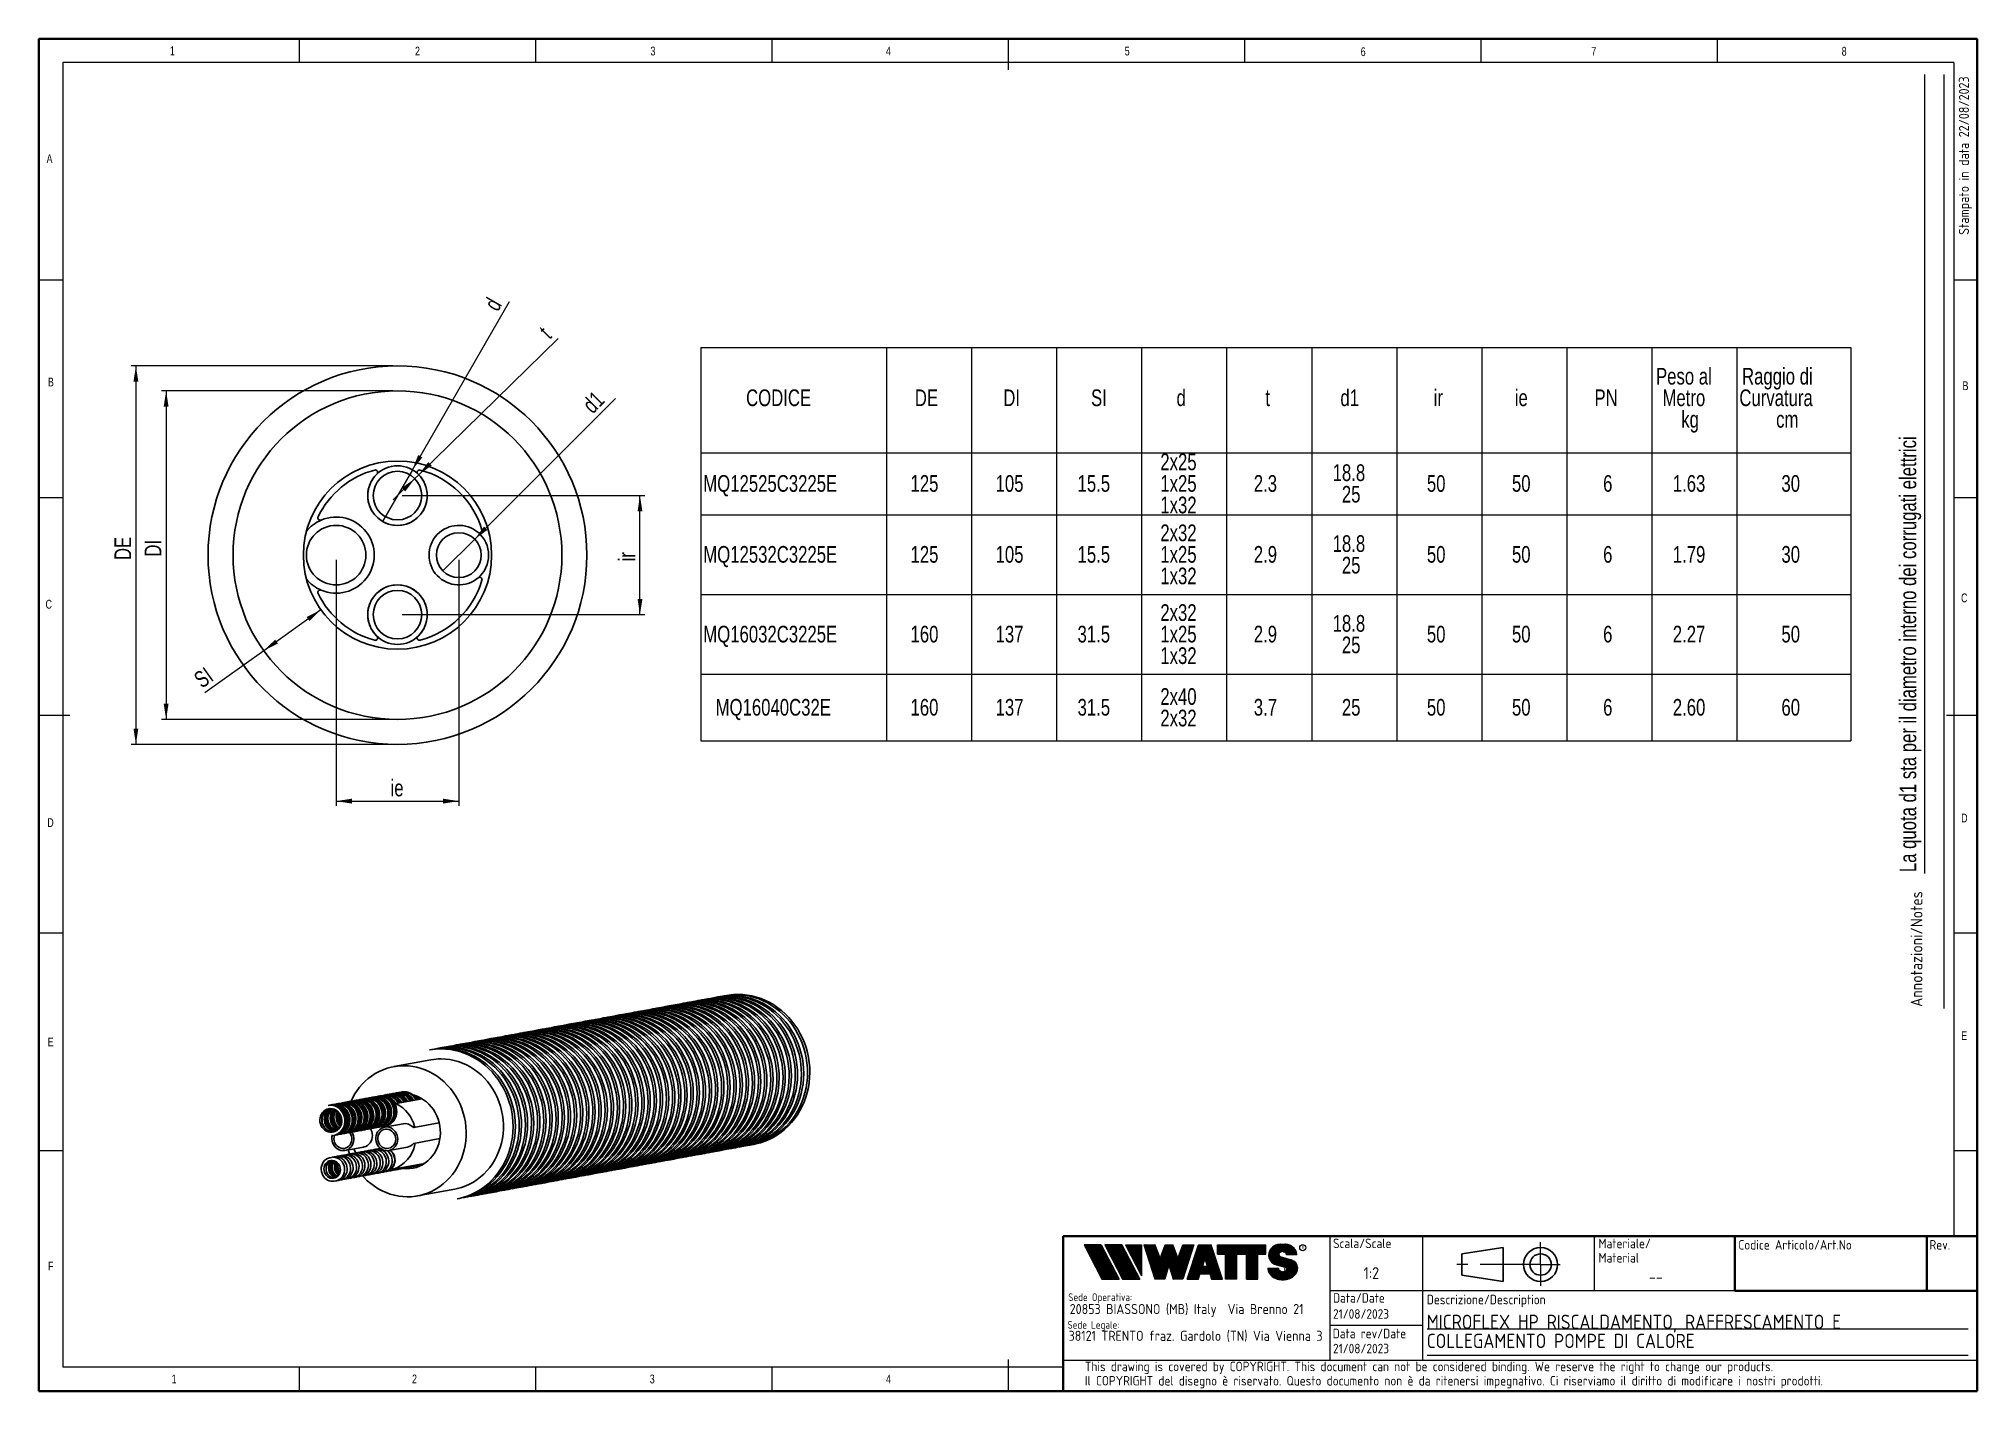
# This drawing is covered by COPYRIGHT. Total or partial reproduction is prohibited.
# Model space of a CAD drawing. Header units: millimetres. Extents: x 6 to 413, y 7 to 291.
import ezdxf

# ---------------------------------------------------------------- set-up
doc = ezdxf.new("R2010")
doc.units = ezdxf.units.MM
doc.linetypes.add('CENTERX2', pattern=[20.32, 12.7, -2.54, 2.54, -2.54])
doc.styles.add('SLDTEXTSTYLE0', font='ISOCP3', dxfattribs={"width": 0.96})
doc.styles.add('SLDTEXTSTYLE1', font='TXT', dxfattribs={"width": 0.605})
doc.styles.add('SLDTEXTSTYLE2', font='TXT', dxfattribs={"width": 0.75})
doc.dimstyles.new('SLDDIMSTYLE0', dxfattribs={"dimtxt": 3.5, "dimasz": 3.302, "dimexe": 0, "dimexo": 0.0625, "dimgap": 0.875, "dimtad": 1, "dimlfac": 2, "dimrnd": 1e-09, "dimzin": 12, "dimdsep": 46, "dimtxsty": 'SLDTEXTSTYLE2', "dimsah": 1, "dimcen": 0.09, "dimadec": 0, "dimazin": 3, "dimtfac": 1, "dimtofl": 0, "dimtmove": 0, "dimatfit": 3, "dimfxl": 1, "dimfrac": 2, "dimtolj": 1, "dimtzin": 12, "dimarcsym": 0})
doc.dimstyles.new('SLDDIMSTYLE1', dxfattribs={"dimtxt": 3.5, "dimasz": 3.302, "dimexe": 0, "dimexo": 0.0625, "dimgap": 0.875, "dimtad": 1, "dimlfac": 2, "dimrnd": 1e-09, "dimzin": 12, "dimdsep": 46, "dimtxsty": 'SLDTEXTSTYLE2', "dimblk1": 'NONE', "dimsah": 1, "dimcen": 0, "dimadec": 0, "dimazin": 3, "dimtfac": 1, "dimtmove": 0, "dimatfit": 3, "dimldrblk": 'NONE', "dimfxl": 1, "dimfrac": 2, "dimtolj": 1, "dimtzin": 12, "dimarcsym": 0})
doc.dimstyles.new('SLDDIMSTYLE2', dxfattribs={"dimtxt": 3.5, "dimasz": 3.302, "dimexe": 0, "dimexo": 0.0625, "dimgap": 0.875, "dimtad": 1, "dimlfac": 2, "dimrnd": 1e-09, "dimzin": 12, "dimdsep": 46, "dimtxsty": 'SLDTEXTSTYLE2', "dimsah": 1, "dimcen": 0.09, "dimadec": 0, "dimazin": 3, "dimtfac": 1, "dimtmove": 0, "dimatfit": 0, "dimfxl": 1, "dimfrac": 2, "dimtolj": 1, "dimtzin": 12, "dimarcsym": 0})

msp = doc.modelspace()

# ---------------------------------------------------------------- texts
at = {"color": 7, "linetype": 'Continuous', "lineweight": 0}
for s, insert, char_height, attachment_point, style in [('1', (33.7775, 289.5294), 1.9, 1, 'SLDTEXTSTYLE2'), ('2', (85.2374, 289.4501), 1.8521, 1, 'SLDTEXTSTYLE2'), ('3', (134.6397, 289.4501), 1.8521, 1, 'SLDTEXTSTYLE2'), ('4', (184.0584, 289.4501), 1.8521, 1, 'SLDTEXTSTYLE2'), ('5', (234.1671, 289.4501), 1.8521, 1, 'SLDTEXTSTYLE2'), ('6', (283.6838, 289.3152), 1.8521, 1, 'SLDTEXTSTYLE2'), ('7', (332.0837, 289.4), 1.8521, 1, 'SLDTEXTSTYLE2'), ('8', (384.6227, 289.4), 1.8521, 1, 'SLDTEXTSTYLE2'), ('A', (7.9135, 266.8624), 1.8521, 1, 'SLDTEXTSTYLE2'), ('B', (8.204, 219.9411), 1.8521, 1, 'SLDTEXTSTYLE2'), ('B', (409.9821, 219.1716), 1.8521, 1, 'SLDTEXTSTYLE2'), ('C', (7.6941, 173.2923), 1.8521, 1, 'SLDTEXTSTYLE2'), ('C', (409.6707, 174.6166), 1.8521, 1, 'SLDTEXTSTYLE2'), ('D', (8.0647, 127.4357), 1.8521, 1, 'SLDTEXTSTYLE2'), ('D', (409.6944, 128.4006), 1.8521, 1, 'SLDTEXTSTYLE2'), ('E', (409.6944, 82.7006), 1.8521, 1, 'SLDTEXTSTYLE2'), ('E', (8.138, 81.3553), 1.8521, 1, 'SLDTEXTSTYLE2'), ('Scala/Scale', (277.8773, 39.1525), 2, 1, 'SLDTEXTSTYLE0'), ('Codice Articolo/Art.No', (362.9397, 38.8524), 2, 1, 'SLDTEXTSTYLE0'), ('Rev.', (403.0361, 38.8524), 2, 1, 'SLDTEXTSTYLE0'), ('F', (8.2247, 34.3267), 1.8521, 1, 'SLDTEXTSTYLE2'), ('1:2', (285.9172, 33.161), 2.5, 2, 'SLDTEXTSTYLE0'), ('--', (347.0729, 32.364), 2.5, 3, 'SLDTEXTSTYLE0'), ('Data/Date', (277.8719, 27.7001), 2, 1, 'SLDTEXTSTYLE0'), ('Descrizione/Description', (297.5529, 27.3645), 2, 1, 'SLDTEXTSTYLE0'), ('21/08/2023', (277.8719, 24.3374), 2, 1, 'SLDTEXTSTYLE0'), ('Data rev/Date', (277.8019, 20.2244), 2, 1, 'SLDTEXTSTYLE0'), ('21/08/2023', (277.8719, 17.0746), 2, 1, 'SLDTEXTSTYLE0'), ('1', (34.1506, 10.6063), 1.8521, 1, 'SLDTEXTSTYLE2'), ('2', (84.5965, 10.6063), 1.8521, 1, 'SLDTEXTSTYLE2'), ('3', (134.4972, 10.6063), 1.8521, 1, 'SLDTEXTSTYLE2'), ('4', (184.0691, 10.6063), 1.8521, 1, 'SLDTEXTSTYLE2')]:
    msp.add_mtext(s, dxfattribs=dict(at, insert=insert, char_height=char_height, attachment_point=attachment_point, style=style))
at = {"color": 7, "linetype": 'Continuous', "lineweight": 0, "rotation": 90}
for s, insert, char_height, attachment_point, style in [('Stampato in data 22/08/2023', (409.2095, 283.1938), 2.116667, 3, 'SLDTEXTSTYLE0'), ('La quota d1 sta per il diametro interno dei corrugati elettrici', (396.7649, 116.1095), 3.5, 1, 'SLDTEXTSTYLE2'), ('Annotazioni/Notes', (399.0717, 87.8106), 2.5, 1, 'SLDTEXTSTYLE0')]:
    msp.add_mtext(s, dxfattribs=dict(at, insert=insert, char_height=char_height, attachment_point=attachment_point, style=style))

# ---------------------------------------------------------------- blocks, each defined once
blk = doc.blocks.new('SW_NOTE_0')
at = {"color": 0, "linetype": 'Continuous', "lineweight": 0, "insert": (0, 2.05), "char_height": 1.5875, "attachment_point": 1, "style": 'SLDTEXTSTYLE0'}
blk.add_mtext('Sede Legale:', dxfattribs=at)
blk = doc.blocks.new('SW_NOTE_0_1')
at = {"color": 0, "linetype": 'Continuous', "lineweight": 0, "insert": (0, 2.05), "char_height": 1.5875, "attachment_point": 1, "style": 'SLDTEXTSTYLE0'}
blk.add_mtext('Sede Operativa:', dxfattribs=at)
blk = doc.blocks.new('SW_NOTE_0_2')
at = {"color": 0, "linetype": 'Continuous', "lineweight": 0, "insert": (0, 2.73), "char_height": 2.1167, "attachment_point": 1, "style": 'SLDTEXTSTYLE0'}
blk.add_mtext('20853 BIASSONO (MB) Italy  Via Brenno 21', dxfattribs=at)
blk = doc.blocks.new('SW_NOTE_0_3')
at = {"color": 0, "linetype": 'Continuous', "lineweight": 0, "insert": (0, 0.77), "char_height": 0.6, "attachment_point": 1, "style": 'SLDTEXTSTYLE1'}
blk.add_mtext('R', dxfattribs=at)
blk = doc.blocks.new('SW_NOTE_0_4')
at = {"color": 0, "linetype": 'Continuous', "lineweight": 0, "insert": (0.86, 2.73), "char_height": 2.1167, "attachment_point": 1, "style": 'SLDTEXTSTYLE0'}
blk.add_mtext('38121 TRENTO fraz. Gardolo (TN) Via Vienna 3', dxfattribs=at)
blk = doc.blocks.new('Blocco3')
at = {"linetype": 'Continuous'}
h = blk.add_hatch(dxfattribs=at)
h.set_pattern_fill('NET', color=8, scale=0.0625, angle=45, style=0)
h.paths.add_polyline_path([(11.05, 14.16), (7.31, 21.38), (3.69, 21.38), (7.43, 14.16)], flags=0)
h = blk.add_hatch(dxfattribs=at)
h.set_pattern_fill('NET', color=8, scale=0.0625, angle=45, style=0)
h.paths.add_polyline_path([(15.39, 14.16), (11.65, 21.38), (8.03, 21.38), (11.77, 14.16)], flags=0)
h = blk.add_hatch(dxfattribs=at)
h.set_pattern_fill('NET', color=8, scale=0.0625, angle=45, style=0)
h.paths.add_polyline_path([(12.38, 21.38), (12.37, 21.38), (15.78, 14.86), (15.78, 21.38)], flags=0)
h = blk.add_hatch(dxfattribs=at)
h.set_pattern_fill('NET', color=8, scale=0.0625, angle=45, style=0)
h.paths.add_polyline_path([(18.58, 14.17), (20.63, 14.17), (21.51, 17.09), (22.38, 14.18), (22.38, 14.17), (24.43, 14.17), (26.74, 21.38), (24.43, 21.38), (23.37, 18.54), (22.3, 21.38), (20.71, 21.38), (19.65, 18.54), (18.59, 21.36), (18.57, 21.38), (16.27, 21.38)], flags=0)
h = blk.add_hatch(dxfattribs=at)
h.set_pattern_fill('NET', color=8, scale=0.0625, angle=45, style=0)
h.paths.add_polyline_path([(28.01, 15.27), (30.07, 15.27), (30.42, 14.17), (32.72, 14.17), (30.38, 21.38), (27.7, 21.38), (25.36, 14.17), (27.66, 14.17)], flags=0)
h.paths.add_polyline_path([(29.55, 16.9), (28.53, 16.9), (29.04, 18.53)], flags=0)
h = blk.add_hatch(dxfattribs=at)
h.set_pattern_fill('NET', color=8, scale=0.0625, angle=45, style=0)
h.paths.add_polyline_path([(40.18, 14.19), (40.18, 19.44), (41.81, 19.44), (41.81, 21.38), (31.72, 21.38), (31.72, 19.44), (33.35, 19.44), (33.35, 14.17), (35.74, 14.17), (35.74, 19.44), (37.79, 19.44), (37.79, 14.17), (40.17, 14.17)], flags=0)
h = blk.add_hatch(dxfattribs=at)
h.set_pattern_fill('NET', color=8, scale=0.0625, angle=45, style=0)
edge = h.paths.add_edge_path(flags=0)
edge.add_arc((45.06, 16.51), 0.596, 186.5198, 199.3039, ccw=False)
edge.add_arc((45.04, 16.51), 0.579, 180.0155, 186.5312, ccw=False)
edge.add_line((44.47, 16.51), (42.26, 16.51))
edge.add_arc((44.19, 16.51), 1.93, 180.0147, 186.4124)
edge.add_arc((44.24, 16.52), 1.98, 186.4018, 198.9766)
edge.add_arc((44.39, 16.57), 2.14, 198.9684, 210.8849)
edge.add_arc((44.61, 16.7), 2.4, 210.878, 221.9135)
edge.add_arc((44.85, 16.92), 2.73, 221.9082, 232.0311)
edge.add_arc((45.08, 17.2), 3.09, 232.0272, 241.3356)
edge.add_arc((45.25, 17.51), 3.44, 241.3327, 249.9896)
edge.add_arc((45.35, 17.79), 3.73, 249.9874, 258.1786)
edge.add_arc((45.39, 17.98), 3.93, 258.1768, 266.0906)
edge.add_arc((45.39, 18.05), 4, 266.0891, 273.9109)
edge.add_arc((45.4, 17.98), 3.93, 273.9096, 281.823)
edge.add_arc((45.44, 17.79), 3.73, 281.8219, 290.0121)
edge.add_arc((45.54, 17.51), 3.44, 290.0112, 298.6665)
edge.add_arc((45.71, 17.2), 3.09, 298.6656, 307.9716)
edge.add_arc((45.93, 16.92), 2.73, 307.9706, 318.0901)
edge.add_arc((46.17, 16.7), 2.4, 318.0886, 329.1199)
edge.add_arc((46.39, 16.57), 2.14, 329.1172, 341.0295)
edge.add_arc((46.55, 16.52), 1.98, 341.0247, 353.5968)
edge.add_arc((46.6, 16.51), 1.93, 353.5874, 356.7846)
edge.add_arc((46.61, 16.51), 1.92, 356.7845, 359.9994)
edge.add_arc((46.73, 16.51), 1.8, 0, 74.2203)
edge.add_line((47.22, 18.24), (44.83, 18.92))
edge.add_arc((44.93, 19.3), 0.391, 172.7087, 254.2203, ccw=False)
edge.add_arc((45.13, 19.28), 0.588, 162.1656, 174.006, ccw=False)
edge.add_arc((45.16, 19.27), 0.621, 150.7625, 162.17, ccw=False)
edge.add_arc((45.21, 19.25), 0.673, 139.9607, 150.7656, ccw=False)
edge.add_arc((45.26, 19.21), 0.738, 129.8124, 139.9629, ccw=False)
edge.add_arc((45.3, 19.15), 0.809, 120.2755, 129.814, ccw=False)
edge.add_arc((45.34, 19.09), 0.878, 111.248, 120.2769, ccw=False)
edge.add_arc((45.36, 19.04), 0.935, 102.5962, 111.2494, ccw=False)
edge.add_arc((45.36, 19), 0.973, 94.1727, 102.5976, ccw=False)
edge.add_arc((45.37, 18.99), 0.987, 85.8257, 94.1743, ccw=False)
edge.add_arc((45.37, 19), 0.973, 77.4022, 85.8275, ccw=False)
edge.add_arc((45.37, 19.04), 0.935, 68.7502, 77.4042, ccw=False)
edge.add_arc((45.4, 19.09), 0.878, 59.7224, 68.7527, ccw=False)
edge.add_arc((45.43, 19.15), 0.809, 50.185, 59.7255, ccw=False)
edge.add_arc((45.48, 19.21), 0.738, 40.0359, 50.1889, ccw=False)
edge.add_arc((45.53, 19.25), 0.673, 29.233, 40.0407, ccw=False)
edge.add_arc((45.57, 19.27), 0.621, 17.8287, 29.2388, ccw=False)
edge.add_arc((45.6, 19.28), 0.588, 5.9932, 17.8352, ccw=False)
edge.add_arc((45.61, 19.28), 0.578, 0.012, 6.0015, ccw=False)
edge.add_line((46.19, 19.28), (48.35, 19.28))
edge.add_arc((46.39, 19.28), 1.96, 0.0004, 2.836)
edge.add_arc((46.38, 19.28), 1.97, 2.8359, 5.6594)
edge.add_arc((46.36, 19.28), 1.99, 5.6531, 16.8731)
edge.add_arc((46.29, 19.26), 2.06, 16.8691, 27.8236)
edge.add_arc((46.19, 19.21), 2.17, 27.8204, 38.3929)
edge.add_arc((46.08, 19.12), 2.31, 38.3903, 48.5305)
edge.add_arc((45.98, 19.01), 2.46, 48.5283, 58.2469)
edge.add_arc((45.91, 18.89), 2.6, 58.2449, 67.599)
edge.add_arc((45.86, 18.78), 2.72, 67.5972, 76.6745)
edge.add_arc((45.84, 18.7), 2.8, 76.6726, 85.5782)
edge.add_arc((45.84, 18.67), 2.83, 85.5755, 89.9952)
edge.add_line((45.84, 21.5), (44.94, 21.5))
edge.add_arc((44.94, 18.67), 2.83, 90.0048, 94.4245)
edge.add_arc((44.94, 18.7), 2.8, 94.4218, 103.3274)
edge.add_arc((44.92, 18.78), 2.72, 103.3255, 112.4028)
edge.add_arc((44.88, 18.89), 2.6, 112.401, 121.7551)
edge.add_arc((44.8, 19.01), 2.46, 121.7531, 131.4717)
edge.add_arc((44.7, 19.12), 2.31, 131.4695, 141.6097)
edge.add_arc((44.59, 19.21), 2.17, 141.6071, 152.1796)
edge.add_arc((44.5, 19.26), 2.06, 152.1764, 163.1309)
edge.add_arc((44.43, 19.28), 1.99, 163.1269, 174.3469)
edge.add_arc((44.57, 19.28), 2.14, 174.5695, 255)
edge.add_line((44.02, 17.21), (45.85, 16.72))
edge.add_arc((45.73, 16.27), 0.464, -75.4769, 75, ccw=False)
edge.add_arc((45.46, 16.94), 1.18, 281.6144, 289.1927, ccw=False)
edge.add_arc((45.44, 17), 1.24, 273.8399, 281.6169, ccw=False)
edge.add_arc((45.44, 17.02), 1.27, 266.159, 273.841, ccw=False)
edge.add_arc((45.44, 17), 1.24, 258.3828, 266.1603, ccw=False)
edge.add_arc((45.43, 16.94), 1.18, 250.3186, 258.3845, ccw=False)
edge.add_arc((45.39, 16.84), 1.08, 241.768, 250.3207, ccw=False)
edge.add_arc((45.34, 16.74), 0.962, 232.5317, 241.7709, ccw=False)
edge.add_arc((45.26, 16.65), 0.842, 222.429, 232.5356, ccw=False)
edge.add_arc((45.18, 16.57), 0.734, 211.3431, 222.4344, ccw=False)
edge.add_arc((45.11, 16.53), 0.649, 199.2951, 211.3502, ccw=False)
at = {"color": 7, "linetype": 'Continuous', "lineweight": 18}
for p, q in [((3.69, 21.38), (7.43, 14.16)), ((7.31, 21.38), (3.69, 21.38)), ((7.31, 21.38), (11.05, 14.16)), ((8.03, 21.38), (11.77, 14.16)), ((11.65, 21.38), (8.03, 21.38)), ((11.65, 21.38), (15.39, 14.16)), ((12.37, 21.38), (12.38, 21.38)), ((12.37, 21.38), (15.78, 21.38)), ((12.37, 21.38), (15.78, 14.86)), ((15.78, 21.38), (15.78, 14.86)), ((16.27, 21.38), (18.58, 21.38)), ((16.27, 21.38), (18.58, 14.17)), ((18.59, 21.36), (18.57, 21.38)), ((18.58, 21.38), (19.65, 18.54)), ((19.65, 18.54), (20.71, 21.38)), ((20.71, 21.38), (22.3, 21.38)), ((22.3, 21.38), (23.37, 18.54)), ((23.37, 18.54), (24.43, 21.38)), ((24.43, 21.38), (26.74, 21.38)), ((26.74, 21.38), (24.43, 14.17)), ((25.36, 14.17), (27.7, 21.38)), ((27.7, 21.38), (30.38, 21.38)), ((32.72, 14.17), (30.38, 21.38)), ((31.72, 21.38), (41.81, 21.38)), ((31.72, 19.44), (31.72, 21.38)), ((41.81, 19.44), (41.81, 21.38)), ((43, 20.68), (43.14, 20.83)), ((44.94, 21.5), (45.84, 21.5)), ((21.51, 17.09), (20.63, 14.17)), ((21.51, 17.09), (22.38, 14.17)), ((29.04, 18.53), (28.53, 16.9)), ((28.53, 16.9), (29.55, 16.9)), ((29.04, 18.53), (29.55, 16.9)), ((31.72, 19.44), (33.35, 19.44)), ((33.35, 14.17), (33.35, 19.44)), ((35.74, 14.17), (35.74, 19.44)), ((35.74, 19.44), (37.79, 19.44)), ((37.79, 14.17), (37.79, 19.44)), ((40.18, 14.17), (40.18, 19.44)), ((40.18, 19.44), (41.81, 19.44)), ((42.26, 16.51), (44.47, 16.51)), ((44.02, 17.21), (45.85, 16.72)), ((44.83, 18.92), (47.22, 18.24)), ((48.35, 19.28), (46.19, 19.28)), ((7.43, 14.16), (11.05, 14.16)), ((11.77, 14.16), (15.39, 14.16)), ((20.63, 14.17), (18.58, 14.17)), ((22.38, 14.17), (22.38, 14.18)), ((24.43, 14.17), (22.38, 14.17)), ((25.36, 14.17), (27.66, 14.17)), ((28.01, 15.27), (27.66, 14.17)), ((28.01, 15.27), (30.07, 15.27)), ((30.07, 15.27), (30.42, 14.17)), ((30.42, 14.17), (32.72, 14.17)), ((35.74, 14.17), (33.35, 14.17)), ((37.79, 14.17), (40.18, 14.17)), ((40.17, 14.17), (40.18, 14.19))]:
    blk.add_line(p, q, dxfattribs=at)
blk.add_circle((49.58, 20.78), 0.63, dxfattribs=at)
for centre, radius, start, end in [((44.59, 19.21), 2.17, 141.6071, 152.1796), ((44.7, 19.12), 2.31, 131.4695, 141.6097), ((44.8, 19.01), 2.46, 121.7531, 131.4717), ((44.88, 18.89), 2.6, 112.401, 121.7551), ((44.92, 18.78), 2.72, 103.3255, 112.4028), ((44.94, 18.7), 2.8, 94.4218, 103.3274), ((44.94, 18.67), 2.83, 90.0048, 94.4245), ((45.84, 18.67), 2.83, 85.5755, 89.9952), ((45.84, 18.7), 2.8, 76.6726, 85.5782), ((45.86, 18.78), 2.72, 67.5972, 76.6745), ((45.91, 18.89), 2.6, 58.2449, 67.599), ((45.98, 19.01), 2.46, 48.5283, 58.2469), ((46.08, 19.12), 2.31, 38.3903, 48.5305), ((46.19, 19.21), 2.17, 27.8204, 38.3929), ((44.19, 16.51), 1.93, 180.0147, 186.4124), ((44.24, 16.52), 1.98, 186.4018, 198.9766), ((44.57, 19.28), 2.14, 174.5695, 255), ((44.43, 19.28), 1.99, 163.1269, 174.3469), ((44.5, 19.26), 2.06, 152.1764, 163.1309), ((45.04, 16.51), 0.579, 180.0155, 186.5312), ((45.06, 16.51), 0.596, 186.5198, 199.3039), ((45.11, 16.53), 0.649, 199.2951, 211.3502), ((45.13, 19.28), 0.588, 162.1656, 174.006), ((44.93, 19.3), 0.391, 172.7087, 254.2203), ((45.16, 19.27), 0.621, 150.7625, 162.17), ((45.21, 19.25), 0.673, 139.9607, 150.7656), ((45.26, 19.21), 0.738, 129.8124, 139.9629), ((45.3, 19.15), 0.809, 120.2755, 129.814), ((45.34, 19.09), 0.878, 111.248, 120.2769), ((45.36, 19.04), 0.935, 102.5962, 111.2494), ((45.36, 19), 0.973, 94.1727, 102.5976), ((45.37, 18.99), 0.987, 85.8257, 94.1743), ((45.37, 19), 0.973, 77.4022, 85.8275), ((45.37, 19.04), 0.935, 68.7502, 77.4042), ((45.4, 19.09), 0.878, 59.7224, 68.7527), ((45.43, 19.15), 0.809, 50.185, 59.7255), ((45.73, 16.27), 0.464, 284.5231, 75), ((45.48, 19.21), 0.738, 40.0359, 50.1889), ((45.53, 19.25), 0.673, 29.233, 40.0407), ((45.57, 19.27), 0.621, 17.8287, 29.2388), ((45.6, 19.28), 0.588, 5.9932, 17.8352), ((45.61, 19.28), 0.578, 0.012, 6.0015), ((46.73, 16.51), 1.8, 0, 74.2203), ((46.29, 19.26), 2.06, 16.8691, 27.8236), ((46.36, 19.28), 1.99, 5.6531, 16.8731), ((46.38, 19.28), 1.97, 2.8359, 5.6594), ((46.39, 19.28), 1.96, 0.0004, 2.836), ((46.55, 16.52), 1.98, 341.0247, 353.5968), ((46.61, 16.51), 1.92, 356.7845, 359.9994), ((46.6, 16.51), 1.93, 353.5874, 356.7846), ((44.39, 16.57), 2.14, 198.9684, 210.8849), ((44.61, 16.7), 2.4, 210.878, 221.9135), ((44.85, 16.92), 2.73, 221.9082, 232.0311), ((45.08, 17.2), 3.09, 232.0272, 241.3356), ((45.25, 17.51), 3.44, 241.3327, 249.9896), ((45.35, 17.79), 3.73, 249.9874, 258.1786), ((45.18, 16.57), 0.734, 211.3431, 222.4344), ((45.39, 17.98), 3.93, 258.1768, 266.0906), ((45.26, 16.65), 0.842, 222.429, 232.5356), ((45.34, 16.74), 0.962, 232.5317, 241.7709), ((45.39, 16.84), 1.08, 241.768, 250.3207), ((45.43, 16.94), 1.18, 250.3186, 258.3845), ((45.39, 18.05), 4, 266.0891, 273.9109), ((45.44, 17), 1.24, 258.3828, 266.1603), ((45.44, 17.02), 1.27, 266.159, 273.841), ((45.44, 17), 1.24, 273.8399, 281.6169), ((45.4, 17.98), 3.93, 273.9096, 281.823), ((45.46, 16.94), 1.18, 281.6144, 289.1927), ((45.45, 16.94), 1.18, 289.1924, 289.6799), ((45.49, 16.84), 1.08, 289.6768, 292.8868), ((45.49, 16.84), 1.08, 292.8885, 296.1017), ((45.44, 17.79), 3.73, 281.8219, 290.0121), ((45.54, 17.51), 3.44, 290.0112, 298.6665), ((45.71, 17.2), 3.09, 298.6656, 307.9716), ((45.93, 16.92), 2.73, 307.9706, 318.0901), ((46.17, 16.7), 2.4, 318.0886, 329.1199), ((46.39, 16.57), 2.14, 329.1172, 341.0295)]:
    blk.add_arc(centre, radius, start, end, dxfattribs=at)
at = {"color": 7, "linetype": 'Continuous', "lineweight": 0}
for name, p in [('SW_NOTE_0_3', (49.39, 20.35)), ('SW_NOTE_0_1', (0.39, 9.14)), ('SW_NOTE_0_2', (0.69, 6.23)), ('SW_NOTE_0', (0.23, 3.32)), ('SW_NOTE_0_4', (-0.4, 0.61))]:
    blk.add_blockref(name, p, dxfattribs=at)
blk = doc.blocks.new('SW_NOTE_0_5')
at = {"color": 0, "linetype": 'Continuous', "lineweight": 0, "char_height": 2, "attachment_point": 1, "style": 'SLDTEXTSTYLE0'}
for s, insert in [('Materiale/', (0, 2.58)), ('Material', (0, -0.42))]:
    blk.add_mtext(s, dxfattribs=dict(at, insert=insert))
blk = doc.blocks.new('SW_NOTE_0_7')
at = {"color": 0, "linetype": 'Continuous', "lineweight": 0, "char_height": 3, "attachment_point": 1, "style": 'SLDTEXTSTYLE0'}
for s, insert in [('MICROFLEX HP RISCALDAMENTO, RAFFRESCAMENTO E', (0, 3.87)), ('COLLEGAMENTO POMPE DI CALORE', (0, -0.13))]:
    blk.add_mtext(s, dxfattribs=dict(at, insert=insert))
blk = doc.blocks.new('SW_NOTE_0_8')
at = {"color": 0, "linetype": 'Continuous', "lineweight": 0, "char_height": 2, "attachment_point": 1, "style": 'SLDTEXTSTYLE0'}
for s, insert in [('This drawing is covered by COPYRIGHT. This document can not be considered binding. We reserve the right to change our products.', (0, 2.58)), ('Il COPYRIGHT del disegno è riservato. Questo documento non è da ritenersi impegnativo. Ci riserviamo il diritto di modificare i nostri prodotti.', (0, -0.42))]:
    blk.add_mtext(s, dxfattribs=dict(at, insert=insert))
blk = doc.blocks.new('SW_TABLEANNOTATION_0')
at = {"color": 0, "linetype": 'Continuous', "lineweight": 18}
for p, q in [((0, 0), (0, -22.06)), ((0, 0), (38.98, 0)), ((38.98, 0), (38.98, -22.06)), ((38.98, 0), (56.83, 0)), ((56.83, 0), (56.83, -22.06)), ((56.83, 0), (74.67, 0)), ((74.67, 0), (74.67, -22.06)), ((74.67, 0), (92.51, 0)), ((92.51, 0), (92.51, -22.06)), ((92.51, 0), (110.36, 0)), ((110.36, 0), (110.36, -22.06)), ((110.36, 0), (128.2, 0)), ((128.2, 0), (128.2, -22.06)), ((128.2, 0), (146.05, 0)), ((146.05, 0), (146.05, -22.06)), ((146.05, 0), (163.89, 0)), ((163.89, 0), (163.89, -22.06)), ((163.89, 0), (181.74, 0)), ((181.74, 0), (181.74, -22.06)), ((181.74, 0), (199.58, 0)), ((199.58, 0), (199.58, -22.06)), ((199.58, 0), (217.42, 0)), ((217.42, 0), (217.42, -22.06)), ((217.42, 0), (241.31, 0)), ((241.31, 0), (241.31, -22.06)), ((0, -22.06), (0, -35.11)), ((0, -22.06), (38.98, -22.06)), ((38.98, -22.06), (38.98, -35.11)), ((38.98, -22.06), (56.83, -22.06)), ((56.83, -22.06), (56.83, -35.11)), ((56.83, -22.06), (74.67, -22.06)), ((74.67, -22.06), (74.67, -35.11)), ((74.67, -22.06), (92.51, -22.06)), ((92.51, -22.06), (92.51, -35.11)), ((92.51, -22.06), (110.36, -22.06)), ((110.36, -22.06), (110.36, -35.11)), ((110.36, -22.06), (128.2, -22.06)), ((128.2, -22.06), (128.2, -35.11)), ((128.2, -22.06), (146.05, -22.06)), ((146.05, -22.06), (146.05, -35.11)), ((146.05, -22.06), (163.89, -22.06)), ((163.89, -22.06), (163.89, -35.11)), ((163.89, -22.06), (181.74, -22.06)), ((181.74, -22.06), (181.74, -35.11)), ((181.74, -22.06), (199.58, -22.06)), ((199.58, -22.06), (199.58, -35.11)), ((199.58, -22.06), (217.42, -22.06)), ((217.42, -22.06), (217.42, -35.11)), ((217.42, -22.06), (241.31, -22.06)), ((241.31, -22.06), (241.31, -35.11)), ((0, -35.11), (0, -51.85)), ((0, -35.11), (38.98, -35.11)), ((38.98, -35.11), (38.98, -51.85)), ((38.98, -35.11), (56.83, -35.11)), ((56.83, -35.11), (56.83, -51.85)), ((56.83, -35.11), (74.67, -35.11)), ((74.67, -35.11), (74.67, -51.85)), ((74.67, -35.11), (92.51, -35.11)), ((92.51, -35.11), (92.51, -51.85)), ((92.51, -35.11), (110.36, -35.11)), ((110.36, -35.11), (110.36, -51.85)), ((110.36, -35.11), (128.2, -35.11)), ((128.2, -35.11), (128.2, -51.85)), ((128.2, -35.11), (146.05, -35.11)), ((146.05, -35.11), (146.05, -51.85)), ((146.05, -35.11), (163.89, -35.11)), ((163.89, -35.11), (163.89, -51.85)), ((163.89, -35.11), (181.74, -35.11)), ((181.74, -35.11), (181.74, -51.85)), ((181.74, -35.11), (199.58, -35.11)), ((199.58, -35.11), (199.58, -51.85)), ((199.58, -35.11), (217.42, -35.11)), ((217.42, -35.11), (217.42, -51.85)), ((217.42, -35.11), (241.31, -35.11)), ((241.31, -35.11), (241.31, -51.85)), ((0, -51.85), (0, -68.6)), ((0, -51.85), (38.98, -51.85)), ((38.98, -51.85), (38.98, -68.6)), ((38.98, -51.85), (56.83, -51.85)), ((56.83, -51.85), (56.83, -68.6)), ((56.83, -51.85), (74.67, -51.85)), ((74.67, -51.85), (74.67, -68.6)), ((74.67, -51.85), (92.51, -51.85)), ((92.51, -51.85), (92.51, -68.6)), ((92.51, -51.85), (110.36, -51.85)), ((110.36, -51.85), (110.36, -68.6)), ((110.36, -51.85), (128.2, -51.85)), ((128.2, -51.85), (128.2, -68.6)), ((128.2, -51.85), (146.05, -51.85)), ((146.05, -51.85), (146.05, -68.6)), ((146.05, -51.85), (163.89, -51.85)), ((163.89, -51.85), (163.89, -68.6)), ((163.89, -51.85), (181.74, -51.85)), ((181.74, -51.85), (181.74, -68.6)), ((181.74, -51.85), (199.58, -51.85)), ((199.58, -51.85), (199.58, -68.6)), ((199.58, -51.85), (217.42, -51.85)), ((217.42, -51.85), (217.42, -68.6)), ((217.42, -51.85), (241.31, -51.85)), ((241.31, -51.85), (241.31, -68.6)), ((0, -68.6), (0, -82.58)), ((0, -68.6), (38.98, -68.6)), ((38.98, -68.6), (38.98, -82.58)), ((38.98, -68.6), (56.83, -68.6)), ((56.83, -68.6), (56.83, -82.58)), ((56.83, -68.6), (74.67, -68.6)), ((74.67, -68.6), (74.67, -82.58)), ((74.67, -68.6), (92.51, -68.6)), ((92.51, -68.6), (92.51, -82.58)), ((92.51, -68.6), (110.36, -68.6)), ((110.36, -68.6), (110.36, -82.58)), ((110.36, -68.6), (128.2, -68.6)), ((128.2, -68.6), (128.2, -82.58)), ((128.2, -68.6), (146.05, -68.6)), ((146.05, -68.6), (146.05, -82.58)), ((146.05, -68.6), (163.89, -68.6)), ((163.89, -68.6), (163.89, -82.58)), ((163.89, -68.6), (181.74, -68.6)), ((181.74, -68.6), (181.74, -82.58)), ((181.74, -68.6), (199.58, -68.6)), ((199.58, -68.6), (199.58, -82.58)), ((199.58, -68.6), (217.42, -68.6)), ((217.42, -68.6), (217.42, -82.58)), ((217.42, -68.6), (241.31, -68.6)), ((241.31, -68.6), (241.31, -82.58)), ((0, -82.58), (38.98, -82.58)), ((38.98, -82.58), (56.83, -82.58)), ((56.83, -82.58), (74.67, -82.58)), ((74.67, -82.58), (92.51, -82.58)), ((92.51, -82.58), (110.36, -82.58)), ((110.36, -82.58), (128.2, -82.58)), ((128.2, -82.58), (146.05, -82.58)), ((146.05, -82.58), (163.89, -82.58)), ((163.89, -82.58), (181.74, -82.58)), ((181.74, -82.58), (199.58, -82.58)), ((199.58, -82.58), (217.42, -82.58)), ((217.42, -82.58), (241.31, -82.58))]:
    blk.add_line(p, q, dxfattribs=at)
at = {"color": 0, "linetype": 'Continuous', "lineweight": 0, "char_height": 3.5, "attachment_point": 1, "style": 'SLDTEXTSTYLE2'}
for s, insert in [('Peso al', (200.46, -4.26)), ('Raggio di', (218.51, -4.26)), ('CODICE', (9.51, -8.78)), ('DE', (44.92, -8.78)), ('DI', (63.48, -8.78)), ('SI', (81.9, -8.78)), ('d', (99.84, -8.78)), ('t', (118.49, -8.78)), ('d1', (134.23, -8.78)), ('ir', (153.8, -8.78)), ('ie', (170.83, -8.78)), ('PN', (187.55, -8.78)), ('Metro', (201.82, -8.78)), ('Curvatura', (217.95, -8.78)), ('kg', (205.76, -13.31)), ('cm', (225.67, -13.31)), ('2x25', (96.44, -22.24)), ('MQ12525C3225E', (0.53, -26.77)), ('125', (44.02, -26.77)), ('105', (61.87, -26.77)), ('15.5', (79.07, -26.77)), ('1x25', (96.44, -26.77)), ('2.3', (116.05, -26.77)), ('18.8', (132.6, -24.51)), ('50', (152.38, -26.77)), ('50', (170.23, -26.77)), ('6', (189.36, -26.77)), ('1.63', (203.98, -26.77)), ('30', (226.78, -26.77)), ('1x32', (96.44, -31.29)), ('25', (134.54, -29.03)), ('2x32', (96.44, -37.14)), ('18.8', (132.6, -39.4)), ('MQ12532C3225E', (0.53, -41.66)), ('125', (44.02, -41.66)), ('105', (61.87, -41.66)), ('15.5', (79.07, -41.66)), ('1x25', (96.44, -41.66)), ('2.9', (116.05, -41.66)), ('25', (134.54, -43.93)), ('50', (152.38, -41.66)), ('50', (170.23, -41.66)), ('6', (189.36, -41.66)), ('1.79', (203.98, -41.66)), ('30', (226.78, -41.66)), ('1x32', (96.44, -46.19)), ('2x32', (96.44, -53.88)), ('18.8', (132.6, -56.15)), ('MQ16032C3225E', (0.53, -58.41)), ('160', (44.02, -58.41)), ('137', (61.87, -58.41)), ('31.5', (79.07, -58.41)), ('1x25', (96.44, -58.41)), ('2.9', (116.05, -58.41)), ('25', (134.54, -60.67)), ('50', (152.38, -58.41)), ('50', (170.23, -58.41)), ('6', (189.36, -58.41)), ('2.27', (203.98, -58.41)), ('50', (226.78, -58.41)), ('1x32', (96.44, -62.93)), ('2x40', (96.44, -71.51)), ('MQ16040C32E', (3.12, -73.77)), ('160', (44.02, -73.77)), ('137', (61.87, -73.77)), ('31.5', (79.07, -73.77)), ('2x32', (96.44, -76.03)), ('3.7', (116.05, -73.77)), ('25', (134.54, -73.77)), ('50', (152.38, -73.77)), ('50', (170.23, -73.77)), ('6', (189.36, -73.77)), ('2.60', (203.98, -73.77)), ('60', (226.78, -73.77))]:
    blk.add_mtext(s, dxfattribs=dict(at, insert=insert))
blk = doc.blocks.new('_D')
at = {"color": 7, "linetype": 'Continuous', "lineweight": 0}
for p, q in [((80.55, 222.43), (25.66, 222.43)), ((26.66, 222.43), (26.66, 142.93)), ((80.55, 142.93), (25.66, 142.93))]:
    blk.add_line(p, q, dxfattribs=at)
at = {"color": 7, "linetype": 'Continuous', "lineweight": 18}
for points in [[(26.66, 222.43), (26.15, 219.12), (27.16, 219.12)], [(26.66, 142.93), (27.16, 146.23), (26.15, 146.23)]]:
    blk.add_solid(points, dxfattribs=at)
at = {"color": 7, "linetype": 'Continuous', "lineweight": 18, "insert": (22.15, 181.64), "char_height": 3.5, "attachment_point": 1, "rotation": 90, "style": 'SLDTEXTSTYLE2'}
blk.add_mtext('DE', dxfattribs=at)
blk = doc.blocks.new('_D_1')
at = {"color": 7, "linetype": 'Continuous', "lineweight": 0}
for p, q in [((80.55, 217.18), (32, 217.18)), ((33, 217.18), (33, 148.18)), ((80.55, 148.18), (32, 148.18))]:
    blk.add_line(p, q, dxfattribs=at)
at = {"color": 7, "linetype": 'Continuous', "lineweight": 18}
for points in [[(33, 217.18), (32.49, 213.87), (33.51, 213.87)], [(33, 148.18), (33.51, 151.48), (32.49, 151.48)]]:
    blk.add_solid(points, dxfattribs=at)
at = {"color": 7, "linetype": 'Continuous', "lineweight": 18, "insert": (28.49, 182.36), "char_height": 3.5, "attachment_point": 1, "rotation": 90, "style": 'SLDTEXTSTYLE2'}
blk.add_mtext('DI', dxfattribs=at)
blk = doc.blocks.new('_D_2')
at = {"color": 7, "linetype": 'Continuous', "lineweight": 0}
for p, q in [((65.48, 171.19), (53.49, 162.61)), ((53.49, 162.61), (41.11, 153.76))]:
    blk.add_line(p, q, dxfattribs=at)
at = {"color": 7, "linetype": 'Continuous', "lineweight": 18}
for points in [[(65.48, 171.19), (62.5, 169.68), (63.09, 168.86)], [(53.49, 162.61), (56.47, 164.12), (55.88, 164.94)]]:
    blk.add_solid(points, dxfattribs=at)
at = {"color": 7, "linetype": 'Continuous', "lineweight": 18, "insert": (38.48, 157.43), "char_height": 3.5, "attachment_point": 1, "rotation": 35.565, "style": 'SLDTEXTSTYLE2'}
blk.add_mtext('SI', dxfattribs=at)
blk = doc.blocks.new('_D_3')
at = {"color": 7, "linetype": 'Continuous', "lineweight": 0}
for q in [(105.06, 235.9), (78.42, 189.76)]:
    blk.add_line((84.67, 200.59), q, dxfattribs=at)
at = {"color": 7, "linetype": 'Continuous', "lineweight": 18}
blk.add_solid([(84.67, 200.59), (86.77, 203.2), (85.89, 203.7)], dxfattribs=at)
at = {"color": 7, "linetype": 'Continuous', "lineweight": 18, "insert": (99.56, 235.38), "char_height": 3.5, "attachment_point": 1, "rotation": 60, "style": 'SLDTEXTSTYLE2'}
blk.add_mtext('d', dxfattribs=at)
blk = doc.blocks.new('_None')
blk = doc.blocks.new('_D_4')
at = {"color": 7, "linetype": 'Continuous', "lineweight": 0}
for p, q in [((68.67, 181.68), (68.67, 130.02)), ((94.42, 181.68), (94.42, 130.02)), ((68.67, 131.02), (94.42, 131.02))]:
    blk.add_line(p, q, dxfattribs=at)
at = {"color": 7, "linetype": 'Continuous', "lineweight": 18}
for points in [[(68.67, 131.02), (71.98, 130.51), (71.98, 131.53)], [(94.42, 131.02), (91.12, 131.53), (91.12, 130.51)]]:
    blk.add_solid(points, dxfattribs=at)
at = {"color": 7, "linetype": 'Continuous', "lineweight": 18, "insert": (80.1, 135.53), "char_height": 3.5, "attachment_point": 1, "style": 'SLDTEXTSTYLE2'}
blk.add_mtext('ie', dxfattribs=at)
blk = doc.blocks.new('_D_5')
at = {"color": 7, "linetype": 'Continuous', "lineweight": 0}
for p, q in [((82.55, 195.18), (133.44, 195.18)), ((132.44, 170.18), (132.44, 195.18)), ((82.55, 170.18), (133.44, 170.18))]:
    blk.add_line(p, q, dxfattribs=at)
at = {"color": 7, "linetype": 'Continuous', "lineweight": 18}
for points in [[(132.44, 195.18), (131.93, 191.87), (132.95, 191.87)], [(132.44, 170.18), (132.95, 173.48), (131.93, 173.48)]]:
    blk.add_solid(points, dxfattribs=at)
at = {"color": 7, "linetype": 'Continuous', "lineweight": 18, "insert": (127.93, 181.36), "char_height": 3.5, "attachment_point": 1, "rotation": 90, "style": 'SLDTEXTSTYLE2'}
blk.add_mtext('ir', dxfattribs=at)
blk = doc.blocks.new('_D_6')
at = {"color": 7, "linetype": 'Continuous', "lineweight": 0}
for q in [(127.31, 215.56), (91.1, 179.35)]:
    blk.add_line((97.75, 186), q, dxfattribs=at)
at = {"color": 7, "linetype": 'Continuous', "lineweight": 18}
blk.add_solid([(97.75, 186), (100.44, 187.98), (99.72, 188.69)], dxfattribs=at)
at = {"color": 7, "linetype": 'Continuous', "lineweight": 18, "insert": (120.04, 214.66), "char_height": 3.5, "attachment_point": 1, "rotation": 45, "style": 'SLDTEXTSTYLE2'}
blk.add_mtext('d1', dxfattribs=at)
blk = doc.blocks.new('_D_7')
at = {"color": 7, "linetype": 'Continuous', "lineweight": 0}
for p, q in [((86.02, 199.55), (115.27, 228.18)), ((85.19, 198.74), (86.02, 199.55)), ((85.19, 198.74), (80.66, 194.3))]:
    blk.add_line(p, q, dxfattribs=at)
at = {"color": 7, "linetype": 'Continuous', "lineweight": 18}
for points in [[(86.02, 199.55), (88.73, 201.5), (88.02, 202.22)], [(85.19, 198.74), (82.48, 196.8), (83.19, 196.07)]]:
    blk.add_solid(points, dxfattribs=at)
at = {"color": 7, "linetype": 'Continuous', "lineweight": 18, "insert": (110.98, 230.3), "char_height": 3.5, "attachment_point": 1, "rotation": 44.3845, "style": 'SLDTEXTSTYLE2'}
blk.add_mtext('t', dxfattribs=at)

# ---------------------------------------------------------------- dimensions: what is measured, and where the dimension line sits
at = {"color": 7, "linetype": 'Continuous', "lineweight": 18}
for p1, p2, text, picture, middle in [((78.4248, 189.7643), (84.6748, 200.5896), 'd', '_D_3', (104.3026, 234.5859)), ((91.1014, 179.3535), (97.7482, 186.0003), 'd1', '_D_6', (125.3296, 213.5817))]:
    dim = msp.add_diameter_dim_2p(p1=p1, p2=p2, text=text, dimstyle='SLDDIMSTYLE1', override={"dimpost": '<>'}, dxfattribs=at)
    dim.commit()
    dim.dimension.update_dxf_attribs({"geometry": picture, "text_midpoint": middle, "dimtype": 163})
for base, p1, p2, angle, text, dimstyle, picture, middle in [((86.0165, 199.5486), (85.1946, 198.7442), (86.0165, 199.5486), 44.384527, 't', 'SLDDIMSTYLE2', '_D_7', (114.7049, 227.6273)), ((26.6568, 142.9269), (81.5498, 222.4269), (81.5498, 142.9269), 90, 'DE', 'SLDDIMSTYLE0', '_D', (26.6568, 184.6277)), ((33.001, 148.1769), (81.5498, 217.1769), (81.5498, 148.1769), 90, 'DI', 'SLDDIMSTYLE0', '_D_1', (33.001, 184.6277)), ((132.4379, 195.1769), (81.5498, 170.1769), (81.5498, 195.1769), 90, 'ir', 'SLDDIMSTYLE0', '_D_5', (132.4379, 182.534)), ((53.4856, 162.6108), (65.4841, 171.1898), (53.4856, 162.6108), 35.564965, 'SI', 'SLDDIMSTYLE0', '_D_2', (42.4796, 154.7415))]:
    dim = msp.add_linear_dim(base=base, p1=p1, p2=p2, angle=angle, text=text, dimstyle=dimstyle, dxfattribs=at)
    dim.commit()
    dim.dimension.update_dxf_attribs({"geometry": picture, "text_midpoint": middle, "dimtype": 160})
dim = msp.add_linear_dim(base=(94.4248, 131.0188), p1=(68.6748, 182.6769), p2=(94.4248, 182.6769), text='ie', dimstyle='SLDDIMSTYLE0', dxfattribs=at)
dim.commit()
dim.dimension.update_dxf_attribs({"geometry": '_D_4', "text_midpoint": (82.0856, 131.0188), "dimtype": 160})

# ---------------------------------------------------------------- linework, layer by layer
at = {"color": 7, "linetype": 'Continuous', "lineweight": 35}
for p, q in [((6.2734, 291.1062), (6.2734, 7.1062)), ((413.064, 291.1062), (6.2734, 291.1062)), ((413.064, 7.1062), (413.064, 291.1062)), ((221.2163, 39.6951), (413.064, 39.6951)), ((221.2163, 7.1062), (221.2163, 39.6951)), ((362.1852, 39.6951), (412.8547, 39.6951)), ((362.1852, 39.6951), (362.1852, 28.2235)), ((402.48, 39.6951), (402.48, 28.2235)), ((362.1852, 28.2235), (413.064, 28.2235)), ((6.2734, 7.1062), (413.064, 7.1062))]:
    msp.add_line(p, q, dxfattribs=at)
at = {"color": 7, "linetype": 'Continuous', "lineweight": 18}
for p, q in [((60.8973, 291.1062), (60.8973, 286.1523)), ((110.4973, 291.1062), (110.4973, 286.1523)), ((160.0973, 291.1062), (160.0973, 286.1523)), ((209.6973, 291.1062), (209.6973, 284.5934)), ((259.2973, 291.1062), (259.2973, 286.1523)), ((308.8973, 291.1062), (308.8973, 286.1523)), ((358.4973, 291.1062), (358.4973, 286.1523)), ((408.1446, 286.1523), (11.2973, 286.1523)), ((11.2973, 286.1523), (11.2973, 12.1436)), ((408.1446, 286.1523), (408.1446, 39.6951)), ((402.066, 115.8303), (402.066, 283.5788)), ((406.1007, 87.4617), (406.1007, 283.5788)), ((6.2734, 240.4523), (11.2973, 240.4523)), ((408.1446, 240.4523), (413.064, 240.4523)), ((6.2734, 194.7523), (11.2973, 194.7523)), ((408.1446, 194.7523), (413.064, 194.7523)), ((6.2734, 149.0523), (12.8156, 149.0523)), ((406.6345, 149.0523), (413.064, 149.0523)), ((6.2734, 103.3523), (11.2973, 103.3523)), ((408.1446, 103.3523), (413.064, 103.3523)), ((6.2734, 57.6523), (11.2973, 57.6523)), ((408.1446, 57.6523), (413.064, 57.6523)), ((277.1852, 39.6951), (277.1852, 13.6243)), ((296.6852, 39.6951), (296.6852, 31.6951)), ((332.7171, 28.2235), (332.7171, 39.6951)), ((296.6852, 31.6951), (296.6852, 23.6951)), ((362.1852, 28.2235), (277.1852, 28.2235)), ((277.1852, 20.9608), (296.6852, 20.9608)), ((296.6852, 23.6951), (296.6852, 15.6951)), ((297.6277, 20.2313), (411.1277, 20.2313)), ((209.6973, 13.7436), (209.6973, 7.1062)), ((221.2163, 13.6243), (413.064, 13.6243)), ((296.6852, 15.6951), (296.6852, 13.6243)), ((297.6277, 14.6951), (411.1277, 14.6951)), ((221.2163, 12.1436), (11.2973, 12.1436)), ((60.8973, 12.1436), (60.8973, 7.1062)), ((110.4973, 12.1436), (110.4973, 7.1062)), ((160.0973, 12.1436), (160.0973, 7.1062))]:
    msp.add_line(p, q, dxfattribs=at)
at = {"color": 7, "linetype": 'Continuous', "lineweight": 25}
for p, q in [((146.7043, 89.5148), (146.2284, 89.4273)), ((147.9917, 89.7514), (147.5158, 89.6639)), ((149.2791, 89.9879), (148.8032, 89.9005)), ((150.5666, 90.2245), (150.0906, 90.137)), ((124.8182, 85.4932), (124.3422, 85.4057)), ((126.1056, 85.7298), (125.6296, 85.6423)), ((127.393, 85.9663), (126.9171, 85.8789)), ((128.6804, 86.2029), (128.2045, 86.1154)), ((129.9679, 86.4394), (129.4919, 86.352)), ((131.2553, 86.676), (130.7793, 86.5886)), ((132.5427, 86.9126), (132.0667, 86.8251)), ((133.8301, 87.1491), (133.3542, 87.0617)), ((135.1175, 87.3857), (134.6416, 87.2982)), ((136.405, 87.6223), (135.929, 87.5348)), ((137.6924, 87.8588), (137.2164, 87.7714)), ((138.9798, 88.0954), (138.5038, 88.0079)), ((140.2672, 88.332), (139.7913, 88.2445)), ((141.5546, 88.5685), (141.0787, 88.4811)), ((142.842, 88.8051), (142.3661, 88.7176)), ((144.1295, 89.0417), (143.6535, 88.9542)), ((145.4169, 89.2782), (144.9409, 89.1908)), ((102.9321, 81.4716), (102.4561, 81.3841)), ((104.2195, 81.7082), (103.7435, 81.6207)), ((105.5069, 81.9447), (105.0309, 81.8573)), ((106.7943, 82.1813), (106.3184, 82.0938)), ((108.0817, 82.4178), (107.6058, 82.3304)), ((109.3692, 82.6544), (108.8932, 82.567)), ((110.6566, 82.891), (110.1806, 82.8035)), ((111.944, 83.1275), (111.468, 83.0401)), ((113.2314, 83.3641), (112.7555, 83.2766)), ((114.5188, 83.6007), (114.0429, 83.5132)), ((115.8062, 83.8372), (115.3303, 83.7498)), ((117.0937, 84.0738), (116.6177, 83.9863)), ((118.3811, 84.3104), (117.9051, 84.2229)), ((119.6685, 84.5469), (119.1925, 84.4595)), ((120.9559, 84.7835), (120.48, 84.696)), ((122.2433, 85.0201), (121.7674, 84.9326)), ((123.5308, 85.2566), (123.0548, 85.1692)), ((88.7704, 78.8694), (88.2945, 78.7819)), ((90.0579, 79.1059), (89.5819, 79.0185)), ((91.3453, 79.3425), (90.8693, 79.255)), ((92.6327, 79.5791), (92.1567, 79.4916)), ((93.9201, 79.8156), (93.4442, 79.7282)), ((95.2075, 80.0522), (94.7316, 79.9647)), ((96.495, 80.2888), (96.019, 80.2013)), ((97.7824, 80.5253), (97.3064, 80.4379)), ((99.0698, 80.7619), (98.5938, 80.6744)), ((100.3572, 80.9985), (99.8813, 80.911)), ((101.6446, 81.235), (101.1687, 81.1476)), ((88.5804, 76.6993), (80.7778, 75.2656)), ((78.5365, 69.2385), (78.0309, 69.1456)), ((79.064, 69.3354), (78.7519, 69.2781)), ((79.7849, 69.4679), (79.2793, 69.375)), ((80.3124, 69.5648), (80.0003, 69.5075)), ((81.0333, 69.6973), (80.5277, 69.6044)), ((81.5608, 69.7942), (81.2487, 69.7369)), ((82.2817, 69.9267), (81.7761, 69.8338)), ((82.5548, 69.9769), (82.4971, 69.9662)), ((67.3009, 67.1739), (66.9888, 67.1166)), ((67.8283, 67.2708), (67.5162, 67.2135)), ((68.5493, 67.4033), (68.0437, 67.3104)), ((69.0767, 67.5002), (68.7646, 67.4429)), ((69.7977, 67.6327), (69.2921, 67.5398)), ((70.3251, 67.7296), (70.013, 67.6723)), ((71.0461, 67.8621), (70.5405, 67.7692)), ((71.5735, 67.959), (71.2614, 67.9017)), ((72.2945, 68.0915), (71.7889, 67.9986)), ((72.8219, 68.1884), (72.5098, 68.1311)), ((73.5429, 68.3209), (73.0373, 68.228)), ((74.0704, 68.4178), (73.7583, 68.3605)), ((74.7913, 68.5503), (74.2857, 68.4574)), ((75.3188, 68.6472), (75.0067, 68.5899)), ((76.0397, 68.7797), (75.5341, 68.6868)), ((76.5672, 68.8766), (76.2551, 68.8193)), ((77.2881, 69.0091), (76.7825, 68.9162)), ((77.8156, 69.106), (77.5035, 69.0487)), ((86.7395, 68.5019), (81.2572, 67.4945)), ((86.6903, 68.4608), (86.6361, 68.5649)), ((69.2003, 61.0158), (69.7059, 61.1087)), ((69.9213, 61.1483), (70.2334, 61.2056)), ((70.4487, 61.2452), (70.9543, 61.3381)), ((71.1697, 61.3777), (71.4818, 61.435)), ((71.6971, 61.4746), (72.2027, 61.5675)), ((72.4181, 61.6071), (72.7302, 61.6644)), ((72.9455, 61.704), (73.4511, 61.7969)), ((73.6665, 61.8365), (73.9786, 61.8938)), ((74.1939, 61.9334), (74.6995, 62.0263)), ((74.9149, 62.0659), (75.227, 62.1232)), ((75.4423, 62.1628), (75.948, 62.2557)), ((76.1633, 62.2953), (76.4754, 62.3526)), ((76.6908, 62.3922), (77.1964, 62.4851)), ((77.4117, 62.5247), (77.7238, 62.582)), ((77.9392, 62.6216), (78.4448, 62.7145)), ((78.6601, 62.754), (78.9722, 62.8114)), ((82.7403, 63.2854), (78.8391, 62.5685)), ((84.9775, 62.485), (90.3066, 63.4642)), ((68.1454, 60.822), (68.4575, 60.8793)), ((68.6729, 60.9189), (68.985, 60.9762)), ((70.539, 57.6629), (74.4403, 58.3797)), ((71.9774, 56.9971), (71.6653, 56.9397)), ((72.0856, 57.0141), (72.1928, 57.0366)), ((72.6984, 57.1295), (72.1928, 57.0366)), ((72.8066, 57.1465), (72.9137, 57.1691)), ((73.2258, 57.2265), (72.9137, 57.1691)), ((73.334, 57.2434), (73.4412, 57.266)), ((73.9468, 57.3589), (73.4412, 57.266)), ((74.055, 57.3759), (74.1621, 57.3985)), ((74.4742, 57.4559), (74.1621, 57.3985)), ((74.5824, 57.4728), (74.6896, 57.4954)), ((75.1952, 57.5883), (74.6896, 57.4954)), ((75.3034, 57.6053), (75.4106, 57.6279)), ((75.7227, 57.6853), (75.4106, 57.6279)), ((75.8308, 57.7022), (75.938, 57.7248)), ((76.4436, 57.8177), (75.938, 57.7248)), ((76.5518, 57.8347), (76.659, 57.8573)), ((76.9711, 57.9147), (76.659, 57.8573)), ((77.0792, 57.9316), (77.1864, 57.9542)), ((77.692, 58.0471), (77.1864, 57.9542)), ((77.8002, 58.0641), (77.9074, 58.0867)), ((77.9843, 58.1008), (77.9074, 58.0867)), ((79.7427, 57.6509), (83.644, 58.3677)), ((90.4472, 60.1634), (85.0055, 59.1635)), ((145.5383, 56.9681), (146.0143, 57.0556)), ((146.8257, 57.2047), (147.3017, 57.2922)), ((148.1132, 57.4413), (148.5891, 57.5287)), ((149.4006, 57.6778), (149.8765, 57.7653)), ((150.688, 57.9144), (151.164, 58.0019)), ((151.9754, 58.151), (152.4514, 58.2384)), ((153.2628, 58.3875), (153.7388, 58.475)), ((154.5503, 58.6241), (155.0262, 58.7115)), ((155.8377, 58.8607), (156.3136, 58.9481)), ((67.7048, 56.212), (67.3927, 56.1546)), ((67.813, 56.2289), (67.9201, 56.2515)), ((68.2322, 56.3089), (67.9201, 56.2515)), ((68.3404, 56.3259), (68.4476, 56.3484)), ((68.9532, 56.4414), (68.4476, 56.3484)), ((69.0614, 56.4583), (69.1685, 56.4809)), ((69.1092, 54.9338), (69.086, 54.8628)), ((69.4806, 56.5383), (69.1685, 56.4809)), ((69.5888, 56.5553), (69.696, 56.5778)), ((70.2016, 56.6708), (69.696, 56.5778)), ((70.3098, 56.6877), (70.4169, 56.7103)), ((70.729, 56.7677), (70.4169, 56.7103)), ((70.8372, 56.7847), (70.9444, 56.8072)), ((71.45, 56.9001), (70.9444, 56.8072)), ((71.5582, 56.9171), (71.6653, 56.9397)), ((76.8416, 52.8072), (77.3472, 52.9001)), ((77.5626, 52.9396), (77.8747, 52.997)), ((78.09, 53.0366), (78.5956, 53.1295)), ((78.811, 53.169), (79.1231, 53.2264)), ((79.3384, 53.266), (79.844, 53.3589)), ((80.0594, 53.3984), (80.3715, 53.4558)), ((80.5869, 53.4953), (81.0925, 53.5883)), ((80.7045, 53.7509), (87.221, 54.9483)), ((81.3078, 53.6278), (81.6199, 53.6852)), ((81.8353, 53.7247), (82.3409, 53.8176)), ((82.5562, 53.8572), (82.8683, 53.9146)), ((83.0837, 53.9541), (83.5893, 54.047)), ((83.8046, 54.0866), (84.1167, 54.144)), ((84.3321, 54.1835), (84.8377, 54.2764)), ((85.053, 54.316), (85.3651, 54.3734)), ((85.5805, 54.4129), (86.0861, 54.5058)), ((86.3014, 54.5454), (86.6135, 54.6028)), ((86.6135, 54.6028), (86.6608, 54.612)), ((123.6522, 52.9465), (124.1282, 53.034)), ((124.9396, 53.1831), (125.4156, 53.2706)), ((126.227, 53.4197), (126.703, 53.5071)), ((127.5145, 53.6562), (127.9904, 53.7437)), ((128.8019, 53.8928), (129.2778, 53.9803)), ((130.0893, 54.1294), (130.5652, 54.2168)), ((131.3767, 54.3659), (131.8527, 54.4534)), ((132.6641, 54.6025), (133.1401, 54.6899)), ((133.9515, 54.8391), (134.4275, 54.9265)), ((135.239, 55.0756), (135.7149, 55.1631)), ((136.5264, 55.3122), (137.0023, 55.3996)), ((137.8138, 55.5487), (138.2898, 55.6362)), ((139.1012, 55.7853), (139.5772, 55.8728)), ((140.3886, 56.0219), (140.8646, 56.1093)), ((141.6761, 56.2584), (142.152, 56.3459)), ((142.9635, 56.495), (143.4394, 56.5825)), ((144.2509, 56.7316), (144.7269, 56.819)), ((68.2963, 51.2369), (68.6084, 51.2943)), ((68.8237, 51.3339), (69.1358, 51.3912)), ((69.3512, 51.4308), (69.8568, 51.5237)), ((70.0721, 51.5633), (70.3842, 51.6206)), ((70.5996, 51.6602), (71.1052, 51.7531)), ((71.3206, 51.7927), (71.6327, 51.85)), ((71.848, 51.8896), (72.3536, 51.9825)), ((72.569, 52.0221), (72.8811, 52.0794)), ((73.0964, 52.119), (73.602, 52.2119)), ((73.8174, 52.2514), (74.1295, 52.3088)), ((74.3448, 52.3484), (74.8504, 52.4413)), ((75.0658, 52.4808), (75.3779, 52.5382)), ((75.5932, 52.5778), (76.0988, 52.6707)), ((76.3142, 52.7102), (76.6263, 52.7676)), ((85.7659, 48.12), (93.5684, 49.5538)), ((101.7661, 48.9249), (102.242, 49.0124)), ((103.0535, 49.1615), (103.5294, 49.249)), ((104.3409, 49.3981), (104.8169, 49.4855)), ((105.6283, 49.6346), (106.1043, 49.7221)), ((106.9157, 49.8712), (107.3917, 49.9587)), ((108.2032, 50.1078), (108.6791, 50.1952)), ((109.4906, 50.3443), (109.9665, 50.4318)), ((110.778, 50.5809), (111.254, 50.6683)), ((112.0654, 50.8175), (112.5414, 50.9049)), ((113.3528, 51.054), (113.8288, 51.1415)), ((114.6403, 51.2906), (115.1162, 51.378)), ((115.9277, 51.5271), (116.4036, 51.6146)), ((117.2151, 51.7637), (117.6911, 51.8512)), ((118.5025, 52.0003), (118.9785, 52.0877)), ((119.7899, 52.2368), (120.2659, 52.3243)), ((121.0774, 52.4734), (121.5533, 52.5609)), ((122.3648, 52.71), (122.8407, 52.7974)), ((94.0416, 47.5056), (94.5175, 47.593)), ((95.329, 47.7421), (95.8049, 47.8296)), ((96.6164, 47.9787), (97.0923, 48.0661)), ((97.9038, 48.2152), (98.3798, 48.3027)), ((99.1912, 48.4518), (99.6672, 48.5393)), ((100.4787, 48.6884), (100.9546, 48.7758)), ((313.5592, 37.2889), (304.9014, 35.9609)), ((313.5592, 37.2889), (313.5592, 30.1488)), ((304.9014, 31.4769), (304.9014, 35.9609)), ((313.5592, 30.1488), (304.9014, 31.4769))]:
    msp.add_line(p, q, dxfattribs=at)
at = {"color": 7, "linetype": 'CENTERX2', "lineweight": 18}
for q in [(321.4373, 38.4285), (303.8344, 33.7189), (325.5255, 33.7189), (321.4373, 29.2555)]:
    msp.add_line((321.4373, 33.7189), q, dxfattribs=at)
at = {"color": 7, "linetype": 'Continuous', "lineweight": 25, "flags": 128}
for points in [[(151.164, 58.0019), (151.6249, 58.0949), (152.5696, 58.3394), (153.4952, 58.6522), (154.3975, 59.0319), (155.2726, 59.4769), (156.1165, 59.9851), (156.9254, 60.5543), (157.6958, 61.182), (158.4241, 61.8653), (159.1072, 62.6012), (159.742, 63.3864), (160.3257, 64.2174), (160.8556, 65.0904), (161.3293, 66.0017), (161.7449, 66.9471), (162.1003, 67.9223), (162.3941, 68.9231), (162.6249, 69.945), (162.7916, 70.9834), (162.8936, 72.0336), (162.9304, 73.091), (162.9018, 74.1509), (162.8079, 75.2085), (162.6492, 76.259), (162.4263, 77.2979), (162.1404, 78.3205), (161.7925, 79.3221), (161.3844, 80.2984), (160.9178, 81.2449), (160.3948, 82.1574), (159.8177, 83.0319), (159.1891, 83.8645), (158.5119, 84.6514), (157.789, 85.3891), (157.0237, 86.0744), (156.2194, 86.7041), (155.3796, 87.2755), (154.5083, 87.786), (153.6091, 88.2332), (152.6862, 88.6154), (151.7436, 88.9306), (150.7857, 89.1775), (149.8165, 89.3551), (148.8406, 89.4624), (147.8622, 89.4991), (146.8857, 89.465), (145.9155, 89.3602), (145.4169, 89.2782)], [(152.4514, 58.2384), (152.9123, 58.3315), (153.857, 58.576), (154.7826, 58.8888), (155.685, 59.2685), (156.56, 59.7135), (157.4039, 60.2217), (158.2128, 60.7909), (158.9832, 61.4186), (159.7116, 62.1019), (160.3947, 62.8378), (161.0295, 63.623), (161.6131, 64.4539), (162.143, 65.327), (162.6168, 66.2383), (163.0323, 67.1836), (163.3878, 68.1589), (163.6815, 69.1597), (163.9123, 70.1816), (164.0791, 71.2199), (164.181, 72.2702), (164.2178, 73.3276), (164.1892, 74.3874), (164.0953, 75.445), (163.9366, 76.4956), (163.7138, 77.5345), (163.4278, 78.557), (163.08, 79.5587), (162.6718, 80.5349), (162.2052, 81.4814), (161.6822, 82.394), (161.1051, 83.2685), (160.4765, 84.1011), (159.7993, 84.888), (159.0764, 85.6257), (158.3111, 86.311), (157.5068, 86.9407), (156.6671, 87.512), (155.7957, 88.0225), (154.8965, 88.4698), (153.9736, 88.8519), (153.031, 89.1672), (152.0731, 89.4141), (151.104, 89.5916), (150.128, 89.699), (149.1496, 89.7357), (148.1732, 89.7015), (147.203, 89.5967), (146.7043, 89.5148)], [(153.7388, 58.475), (154.1997, 58.5681), (155.1444, 58.8125), (156.07, 59.1253), (156.9724, 59.5051), (157.8474, 59.95), (158.6913, 60.4583), (159.5003, 61.0275), (160.2706, 61.6551), (160.999, 62.3384), (161.6821, 63.0743), (162.3169, 63.8595), (162.9005, 64.6905), (163.4304, 65.5636), (163.9042, 66.4748), (164.3197, 67.4202), (164.6752, 68.3955), (164.9689, 69.3963), (165.1997, 70.4181), (165.3665, 71.4565), (165.4685, 72.5067), (165.5052, 73.5642), (165.4766, 74.624), (165.3827, 75.6816), (165.224, 76.7322), (165.0012, 77.771), (164.7152, 78.7936), (164.3674, 79.7952), (163.9592, 80.7715), (163.4926, 81.718), (162.9696, 82.6306), (162.3925, 83.5051), (161.764, 84.3376), (161.0867, 85.1246), (160.3638, 85.8623), (159.5985, 86.5475), (158.7942, 87.1772), (157.9545, 87.7486), (157.0831, 88.2591), (156.1839, 88.7064), (155.261, 89.0885), (154.3185, 89.4037), (153.3605, 89.6507), (152.3914, 89.8282), (151.4154, 89.9356), (150.4371, 89.9722), (149.4606, 89.9381), (148.4904, 89.8333), (147.9917, 89.7514)], [(148.6737, 89.6482), (149.6521, 89.6115), (150.628, 89.5042), (151.5971, 89.3266), (152.5551, 89.0797), (153.4976, 88.7645), (154.4206, 88.3824), (155.3197, 87.9351), (156.1911, 87.4246), (157.0308, 86.8532), (157.8352, 86.2235), (158.6005, 85.5383), (159.3234, 84.8005), (160.0006, 84.0136), (160.6292, 83.1811), (161.2062, 82.3065), (161.7292, 81.394), (162.1959, 80.4475), (162.604, 79.4712), (162.9518, 78.4696), (163.2378, 77.447), (163.4607, 76.4081), (163.6194, 75.3576), (163.7132, 74.3), (163.7419, 73.2401), (163.7051, 72.1827), (163.6031, 71.1325), (163.4363, 70.0941), (163.2056, 69.0722), (162.9118, 68.0714), (162.5563, 67.0962), (162.1408, 66.1508), (161.667, 65.2396), (161.1371, 64.3665), (160.5535, 63.5355), (159.9187, 62.7503), (159.2356, 62.0144), (158.5073, 61.3311), (157.7369, 60.7035), (156.928, 60.1342), (156.0841, 59.626), (155.209, 59.181), (154.3067, 58.8013), (153.3811, 58.4885), (152.4364, 58.244), (151.9754, 58.151)], [(155.0262, 58.7115), (155.4872, 58.8046), (156.4319, 59.0491), (157.3574, 59.3619), (158.2598, 59.7416), (159.1349, 60.1866), (159.9787, 60.6948), (160.7877, 61.264), (161.558, 61.8917), (162.2864, 62.575), (162.9695, 63.3109), (163.6043, 64.0961), (164.1879, 64.9271), (164.7178, 65.8001), (165.1916, 66.7114), (165.6071, 67.6568), (165.9626, 68.632), (166.2564, 69.6328), (166.4871, 70.6547), (166.6539, 71.6931), (166.7559, 72.7433), (166.7927, 73.8007), (166.764, 74.8606), (166.6702, 75.9182), (166.5114, 76.9687), (166.2886, 78.0076), (166.0026, 79.0302), (165.6548, 80.0318), (165.2467, 81.008), (164.78, 81.9546), (164.257, 82.8671), (163.6799, 83.7416), (163.0514, 84.5742), (162.3741, 85.3611), (161.6513, 86.0988), (160.8859, 86.7841), (160.0816, 87.4138), (159.2419, 87.9852), (158.3705, 88.4956), (157.4714, 88.9429), (156.5484, 89.3251), (155.6059, 89.6403), (154.6479, 89.8872), (153.6788, 90.0648), (152.7029, 90.1721), (151.7245, 90.2088), (150.748, 90.1747), (149.7778, 90.0699), (149.2791, 89.9879)], [(149.9611, 89.8848), (150.9395, 89.8481), (151.9154, 89.7407), (152.8845, 89.5632), (153.8425, 89.3163), (154.7851, 89.001), (155.708, 88.6189), (156.6071, 88.1716), (157.4785, 87.6612), (158.3183, 87.0898), (159.1226, 86.4601), (159.8879, 85.7748), (160.6108, 85.0371), (161.288, 84.2502), (161.9166, 83.4176), (162.4936, 82.5431), (163.0167, 81.6305), (163.4833, 80.684), (163.8914, 79.7078), (164.2393, 78.7061), (164.5252, 77.6836), (164.7481, 76.6447), (164.9068, 75.5941), (165.0007, 74.5366), (165.0293, 73.4767), (164.9925, 72.4193), (164.8905, 71.369), (164.7238, 70.3307), (164.493, 69.3088), (164.1992, 68.308), (163.8438, 67.3327), (163.4282, 66.3874), (162.9545, 65.4761), (162.4246, 64.6031), (161.8409, 63.7721), (161.2061, 62.9869), (160.523, 62.251), (159.7947, 61.5677), (159.0243, 60.94), (158.2154, 60.3708), (157.3715, 59.8626), (156.4964, 59.4176), (155.5941, 59.0379), (154.6685, 58.7251), (153.7238, 58.4806), (153.2628, 58.3875)], [(156.3136, 58.9481), (156.7746, 59.0412), (157.7193, 59.2857), (158.6449, 59.5984), (159.5472, 59.9782), (160.4223, 60.4232), (161.2662, 60.9314), (162.0751, 61.5006), (162.8455, 62.1283), (163.5738, 62.8116), (164.2569, 63.5475), (164.8917, 64.3326), (165.4754, 65.1636), (166.0053, 66.0367), (166.479, 66.948), (166.8946, 67.8933), (167.25, 68.8686), (167.5438, 69.8694), (167.7746, 70.8913), (167.9413, 71.9296), (168.0433, 72.9799), (168.0801, 74.0373), (168.0515, 75.0971), (167.9576, 76.1547), (167.7989, 77.2053), (167.576, 78.2442), (167.29, 79.2667), (166.9422, 80.2684), (166.5341, 81.2446), (166.0675, 82.1911), (165.5444, 83.1037), (164.9674, 83.9782), (164.3388, 84.8108), (163.6616, 85.5977), (162.9387, 86.3354), (162.1734, 87.0207), (161.3691, 87.6504), (160.5293, 88.2217), (159.6579, 88.7322), (158.7588, 89.1795), (157.8359, 89.5616), (156.8933, 89.8768), (155.9353, 90.1238), (154.9662, 90.3013), (153.9903, 90.4087), (153.0119, 90.4454), (152.0354, 90.4112), (151.0652, 90.3064), (150.5666, 90.2245)], [(151.2485, 90.1214), (152.2269, 90.0847), (153.2028, 89.9773), (154.172, 89.7998), (155.1299, 89.5528), (156.0725, 89.2376), (156.9954, 88.8555), (157.8946, 88.4082), (158.7659, 87.8977), (159.6057, 87.3264), (160.41, 86.6966), (161.1753, 86.0114), (161.8982, 85.2737), (162.5754, 84.4868), (163.204, 83.6542), (163.7811, 82.7797), (164.3041, 81.8671), (164.7707, 80.9206), (165.1788, 79.9443), (165.5267, 78.9427), (165.8127, 77.9202), (166.0355, 76.8813), (166.1942, 75.8307), (166.2881, 74.7731), (166.3167, 73.7133), (166.2799, 72.6558), (166.1779, 71.6056), (166.0112, 70.5672), (165.7804, 69.5454), (165.4866, 68.5446), (165.1312, 67.5693), (164.7157, 66.6239), (164.2419, 65.7127), (163.712, 64.8396), (163.1283, 64.0086), (162.4936, 63.2234), (161.8105, 62.4875), (161.0821, 61.8042), (160.3117, 61.1766), (159.5028, 60.6074), (158.6589, 60.0991), (157.7838, 59.6542), (156.8815, 59.2744), (155.9559, 58.9616), (155.0112, 58.7172), (154.5503, 58.6241)], [(152.5359, 90.3579), (153.5143, 90.3212), (154.4903, 90.2139), (155.4594, 90.0363), (156.4174, 89.7894), (157.3599, 89.4742), (158.2828, 89.092), (159.182, 88.6448), (160.0534, 88.1343), (160.8931, 87.5629), (161.6974, 86.9332), (162.4627, 86.248), (163.1856, 85.5102), (163.8628, 84.7233), (164.4914, 83.8908), (165.0685, 83.0162), (165.5915, 82.1037), (166.0581, 81.1572), (166.4663, 80.1809), (166.8141, 79.1793), (167.1001, 78.1567), (167.3229, 77.1178), (167.4816, 76.0673), (167.5755, 75.0097), (167.6041, 73.9498), (167.5673, 72.8924), (167.4654, 71.8422), (167.2986, 70.8038), (167.0678, 69.7819), (166.7741, 68.7811), (166.4186, 67.8059), (166.0031, 66.8605), (165.5293, 65.9493), (164.9994, 65.0762), (164.4158, 64.2452), (163.781, 63.46), (163.0979, 62.7241), (162.3695, 62.0408), (161.5991, 61.4131), (160.7902, 60.8439), (159.9463, 60.3357), (159.0713, 59.8907), (158.1689, 59.511), (157.2433, 59.1982), (156.2986, 58.9537), (155.8377, 58.8607)], [(129.2778, 53.9803), (129.7388, 54.0733), (130.6835, 54.3178), (131.6091, 54.6306), (132.5114, 55.0103), (133.3865, 55.4553), (134.2304, 55.9635), (135.0393, 56.5327), (135.8097, 57.1604), (136.538, 57.8437), (137.2211, 58.5796), (137.8559, 59.3648), (138.4396, 60.1958), (138.9694, 61.0689), (139.4432, 61.9801), (139.8588, 62.9255), (140.2142, 63.9007), (140.508, 64.9015), (140.7388, 65.9234), (140.9055, 66.9618), (141.0075, 68.012), (141.0443, 69.0694), (141.0157, 70.1293), (140.9218, 71.1869), (140.7631, 72.2374), (140.5402, 73.2763), (140.2542, 74.2989), (139.9064, 75.3005), (139.4983, 76.2768), (139.0317, 77.2233), (138.5086, 78.1358), (137.9316, 79.0104), (137.303, 79.8429), (136.6258, 80.6298), (135.9029, 81.3676), (135.1376, 82.0528), (134.3332, 82.6825), (133.4935, 83.2539), (132.6221, 83.7644), (131.723, 84.2116), (130.8001, 84.5938), (129.8575, 84.909), (128.8995, 85.1559), (127.9304, 85.3335), (126.9545, 85.4408), (125.9761, 85.4775), (124.9996, 85.4434), (124.0294, 85.3386), (123.5308, 85.2566)], [(130.5652, 54.2168), (131.0262, 54.3099), (131.9709, 54.5544), (132.8965, 54.8672), (133.7988, 55.2469), (134.6739, 55.6919), (135.5178, 56.2001), (136.3267, 56.7693), (137.0971, 57.397), (137.8254, 58.0803), (138.5085, 58.8162), (139.1433, 59.6014), (139.727, 60.4323), (140.2569, 61.3054), (140.7306, 62.2167), (141.1462, 63.162), (141.5016, 64.1373), (141.7954, 65.1381), (142.0262, 66.16), (142.1929, 67.1983), (142.2949, 68.2486), (142.3317, 69.306), (142.3031, 70.3658), (142.2092, 71.4234), (142.0505, 72.474), (141.8276, 73.5129), (141.5417, 74.5354), (141.1938, 75.5371), (140.7857, 76.5133), (140.3191, 77.4598), (139.7961, 78.3724), (139.219, 79.2469), (138.5904, 80.0795), (137.9132, 80.8664), (137.1903, 81.6041), (136.425, 82.2894), (135.6207, 82.9191), (134.7809, 83.4904), (133.9095, 84.0009), (133.0104, 84.4482), (132.0875, 84.8303), (131.1449, 85.1456), (130.187, 85.3925), (129.2178, 85.57), (128.2419, 85.6774), (127.2635, 85.7141), (126.287, 85.6799), (125.3168, 85.5751), (124.8182, 85.4932)], [(131.8527, 54.4534), (132.3136, 54.5465), (133.2583, 54.7909), (134.1839, 55.1037), (135.0862, 55.4835), (135.9613, 55.9284), (136.8052, 56.4367), (137.6141, 57.0059), (138.3845, 57.6335), (139.1129, 58.3168), (139.796, 59.0527), (140.4308, 59.8379), (141.0144, 60.6689), (141.5443, 61.542), (142.0181, 62.4532), (142.4336, 63.3986), (142.789, 64.3739), (143.0828, 65.3747), (143.3136, 66.3965), (143.4803, 67.4349), (143.5823, 68.4851), (143.6191, 69.5426), (143.5905, 70.6024), (143.4966, 71.66), (143.3379, 72.7106), (143.1151, 73.7494), (142.8291, 74.772), (142.4812, 75.7736), (142.0731, 76.7499), (141.6065, 77.6964), (141.0835, 78.609), (140.5064, 79.4835), (139.8778, 80.316), (139.2006, 81.103), (138.4777, 81.8407), (137.7124, 82.5259), (136.9081, 83.1556), (136.0684, 83.727), (135.197, 84.2375), (134.2978, 84.6848), (133.3749, 85.0669), (132.4323, 85.3821), (131.4744, 85.6291), (130.5053, 85.8066), (129.5293, 85.914), (128.5509, 85.9506), (127.5745, 85.9165), (126.6043, 85.8117), (126.1056, 85.7298)], [(126.7876, 85.6266), (127.7659, 85.5899), (128.7419, 85.4826), (129.711, 85.305), (130.669, 85.0581), (131.6115, 84.7429), (132.5344, 84.3608), (133.4336, 83.9135), (134.305, 83.403), (135.1447, 82.8316), (135.949, 82.2019), (136.7143, 81.5167), (137.4372, 80.7789), (138.1145, 79.992), (138.743, 79.1595), (139.3201, 78.2849), (139.8431, 77.3724), (140.3097, 76.4259), (140.7179, 75.4496), (141.0657, 74.448), (141.3517, 73.4254), (141.5745, 72.3865), (141.7332, 71.336), (141.8271, 70.2784), (141.8557, 69.2185), (141.819, 68.1611), (141.717, 67.1109), (141.5502, 66.0725), (141.3194, 65.0506), (141.0257, 64.0498), (140.6702, 63.0746), (140.2547, 62.1292), (139.7809, 61.218), (139.251, 60.3449), (138.6674, 59.5139), (138.0326, 58.7287), (137.3495, 57.9928), (136.6211, 57.3095), (135.8508, 56.6819), (135.0418, 56.1126), (134.1979, 55.6044), (133.3229, 55.1594), (132.4205, 54.7797), (131.4949, 54.4669), (130.5502, 54.2224), (130.0893, 54.1294)], [(133.1401, 54.6899), (133.601, 54.783), (134.5457, 55.0275), (135.4713, 55.3403), (136.3737, 55.72), (137.2487, 56.165), (138.0926, 56.6732), (138.9016, 57.2424), (139.6719, 57.8701), (140.4003, 58.5534), (141.0834, 59.2893), (141.7182, 60.0745), (142.3018, 60.9055), (142.8317, 61.7785), (143.3055, 62.6898), (143.721, 63.6352), (144.0765, 64.6104), (144.3702, 65.6112), (144.601, 66.6331), (144.7678, 67.6715), (144.8698, 68.7217), (144.9065, 69.7791), (144.8779, 70.839), (144.784, 71.8966), (144.6253, 72.9471), (144.4025, 73.986), (144.1165, 75.0086), (143.7687, 76.0102), (143.3605, 76.9864), (142.8939, 77.933), (142.3709, 78.8455), (141.7938, 79.72), (141.1653, 80.5526), (140.488, 81.3395), (139.7651, 82.0772), (138.9998, 82.7625), (138.1955, 83.3922), (137.3558, 83.9636), (136.4844, 84.474), (135.5852, 84.9213), (134.6623, 85.3035), (133.7198, 85.6187), (132.7618, 85.8656), (131.7927, 86.0432), (130.8167, 86.1505), (129.8384, 86.1872), (128.8619, 86.1531), (127.8917, 86.0483), (127.393, 85.9663)], [(128.075, 85.8632), (129.0534, 85.8265), (130.0293, 85.7191), (130.9984, 85.5416), (131.9564, 85.2947), (132.8989, 84.9794), (133.8219, 84.5973), (134.721, 84.15), (135.5924, 83.6396), (136.4321, 83.0682), (137.2364, 82.4385), (138.0018, 81.7532), (138.7246, 81.0155), (139.4019, 80.2286), (140.0304, 79.396), (140.6075, 78.5215), (141.1305, 77.6089), (141.5972, 76.6624), (142.0053, 75.6862), (142.3531, 74.6845), (142.6391, 73.662), (142.8619, 72.6231), (143.0207, 71.5725), (143.1145, 70.515), (143.1432, 69.4551), (143.1064, 68.3977), (143.0044, 67.3474), (142.8376, 66.3091), (142.6069, 65.2872), (142.3131, 64.2864), (141.9576, 63.3111), (141.5421, 62.3658), (141.0683, 61.4545), (140.5384, 60.5815), (139.9548, 59.7505), (139.32, 58.9653), (138.6369, 58.2294), (137.9085, 57.5461), (137.1382, 56.9184), (136.3292, 56.3492), (135.4854, 55.841), (134.6103, 55.396), (133.7079, 55.0163), (132.7824, 54.7035), (131.8377, 54.459), (131.3767, 54.3659)], [(134.4275, 54.9265), (134.8884, 55.0196), (135.8331, 55.2641), (136.7587, 55.5768), (137.6611, 55.9566), (138.5362, 56.4016), (139.38, 56.9098), (140.189, 57.479), (140.9593, 58.1067), (141.6877, 58.79), (142.3708, 59.5259), (143.0056, 60.311), (143.5892, 61.142), (144.1191, 62.0151), (144.5929, 62.9264), (145.0084, 63.8717), (145.3639, 64.847), (145.6577, 65.8478), (145.8884, 66.8697), (146.0552, 67.908), (146.1572, 68.9583), (146.1939, 70.0157), (146.1653, 71.0755), (146.0715, 72.1331), (145.9127, 73.1837), (145.6899, 74.2226), (145.4039, 75.2451), (145.0561, 76.2468), (144.6479, 77.223), (144.1813, 78.1695), (143.6583, 79.0821), (143.0812, 79.9566), (142.4527, 80.7892), (141.7754, 81.5761), (141.0526, 82.3138), (140.2872, 82.9991), (139.4829, 83.6288), (138.6432, 84.2001), (137.7718, 84.7106), (136.8726, 85.1579), (135.9497, 85.54), (135.0072, 85.8552), (134.0492, 86.1022), (133.0801, 86.2797), (132.1042, 86.3871), (131.1258, 86.4238), (130.1493, 86.3896), (129.1791, 86.2848), (128.6804, 86.2029)], [(129.3624, 86.0998), (130.3408, 86.0631), (131.3167, 85.9557), (132.2858, 85.7782), (133.2438, 85.5312), (134.1864, 85.216), (135.1093, 84.8339), (136.0084, 84.3866), (136.8798, 83.8761), (137.7196, 83.3048), (138.5239, 82.675), (139.2892, 81.9898), (140.0121, 81.2521), (140.6893, 80.4652), (141.3179, 79.6326), (141.8949, 78.7581), (142.418, 77.8455), (142.8846, 76.899), (143.2927, 75.9227), (143.6405, 74.9211), (143.9265, 73.8986), (144.1494, 72.8597), (144.3081, 71.8091), (144.402, 70.7515), (144.4306, 69.6917), (144.3938, 68.6342), (144.2918, 67.584), (144.1251, 66.5456), (143.8943, 65.5238), (143.6005, 64.523), (143.2451, 63.5477), (142.8295, 62.6023), (142.3558, 61.6911), (141.8259, 60.818), (141.2422, 59.987), (140.6074, 59.2018), (139.9243, 58.4659), (139.196, 57.7826), (138.4256, 57.155), (137.6167, 56.5858), (136.7728, 56.0775), (135.8977, 55.6326), (134.9954, 55.2528), (134.0698, 54.94), (133.1251, 54.6956), (132.6641, 54.6025)], [(135.7149, 55.1631), (136.1759, 55.2562), (137.1206, 55.5006), (138.0462, 55.8134), (138.9485, 56.1931), (139.8236, 56.6381), (140.6675, 57.1464), (141.4764, 57.7156), (142.2468, 58.3432), (142.9751, 59.0265), (143.6582, 59.7624), (144.293, 60.5476), (144.8767, 61.3786), (145.4065, 62.2517), (145.8803, 63.1629), (146.2959, 64.1083), (146.6513, 65.0836), (146.9451, 66.0844), (147.1758, 67.1062), (147.3426, 68.1446), (147.4446, 69.1948), (147.4814, 70.2522), (147.4527, 71.3121), (147.3589, 72.3697), (147.2002, 73.4203), (146.9773, 74.4591), (146.6913, 75.4817), (146.3435, 76.4833), (145.9354, 77.4596), (145.4687, 78.4061), (144.9457, 79.3187), (144.3687, 80.1932), (143.7401, 81.0257), (143.0629, 81.8126), (142.34, 82.5504), (141.5747, 83.2356), (140.7703, 83.8653), (139.9306, 84.4367), (139.0592, 84.9472), (138.1601, 85.3945), (137.2371, 85.7766), (136.2946, 86.0918), (135.3366, 86.3388), (134.3675, 86.5163), (133.3916, 86.6237), (132.4132, 86.6603), (131.4367, 86.6262), (130.4665, 86.5214), (129.9679, 86.4394)], [(130.6498, 86.3363), (131.6282, 86.2996), (132.6041, 86.1923), (133.5733, 86.0147), (134.5312, 85.7678), (135.4738, 85.4526), (136.3967, 85.0704), (137.2959, 84.6232), (138.1672, 84.1127), (139.007, 83.5413), (139.8113, 82.9116), (140.5766, 82.2264), (141.2995, 81.4886), (141.9767, 80.7017), (142.6053, 79.8692), (143.1824, 78.9946), (143.7054, 78.0821), (144.172, 77.1356), (144.5801, 76.1593), (144.928, 75.1577), (145.2139, 74.1351), (145.4368, 73.0962), (145.5955, 72.0457), (145.6894, 70.9881), (145.718, 69.9282), (145.6812, 68.8708), (145.5792, 67.8206), (145.4125, 66.7822), (145.1817, 65.7603), (144.8879, 64.7595), (144.5325, 63.7843), (144.1169, 62.8389), (143.6432, 61.9277), (143.1133, 61.0546), (142.5296, 60.2236), (141.8948, 59.4384), (141.2117, 58.7025), (140.4834, 58.0192), (139.713, 57.3915), (138.9041, 56.8223), (138.0602, 56.3141), (137.1851, 55.8691), (136.2828, 55.4894), (135.3572, 55.1766), (134.4125, 54.9321), (133.9515, 54.8391)], [(137.0023, 55.3996), (137.4633, 55.4927), (138.408, 55.7372), (139.3336, 56.05), (140.2359, 56.4297), (141.111, 56.8747), (141.9549, 57.3829), (142.7638, 57.9521), (143.5342, 58.5798), (144.2625, 59.2631), (144.9456, 59.999), (145.5804, 60.7842), (146.1641, 61.6152), (146.694, 62.4882), (147.1677, 63.3995), (147.5833, 64.3449), (147.9387, 65.3201), (148.2325, 66.3209), (148.4633, 67.3428), (148.63, 68.3812), (148.732, 69.4314), (148.7688, 70.4888), (148.7402, 71.5487), (148.6463, 72.6063), (148.4876, 73.6568), (148.2647, 74.6957), (147.9788, 75.7182), (147.6309, 76.7199), (147.2228, 77.6961), (146.7562, 78.6427), (146.2332, 79.5552), (145.6561, 80.4297), (145.0275, 81.2623), (144.3503, 82.0492), (143.6274, 82.7869), (142.8621, 83.4722), (142.0578, 84.1019), (141.218, 84.6733), (140.3466, 85.1837), (139.4475, 85.631), (138.5246, 86.0131), (137.582, 86.3284), (136.624, 86.5753), (135.6549, 86.7529), (134.679, 86.8602), (133.7006, 86.8969), (132.7241, 86.8628), (131.7539, 86.7579), (131.2553, 86.676)], [(131.9372, 86.5729), (132.9156, 86.5362), (133.8916, 86.4288), (134.8607, 86.2513), (135.8186, 86.0044), (136.7612, 85.6891), (137.6841, 85.307), (138.5833, 84.8597), (139.4547, 84.3493), (140.2944, 83.7779), (141.0987, 83.1482), (141.864, 82.4629), (142.5869, 81.7252), (143.2641, 80.9383), (143.8927, 80.1057), (144.4698, 79.2312), (144.9928, 78.3186), (145.4594, 77.3721), (145.8676, 76.3959), (146.2154, 75.3942), (146.5014, 74.3717), (146.7242, 73.3328), (146.8829, 72.2822), (146.9768, 71.2246), (147.0054, 70.1648), (146.9686, 69.1074), (146.8666, 68.0571), (146.6999, 67.0188), (146.4691, 65.9969), (146.1753, 64.9961), (145.8199, 64.0208), (145.4044, 63.0755), (144.9306, 62.1642), (144.4007, 61.2911), (143.8171, 60.4602), (143.1823, 59.675), (142.4992, 58.9391), (141.7708, 58.2558), (141.0004, 57.6281), (140.1915, 57.0589), (139.3476, 56.5507), (138.4725, 56.1057), (137.5702, 55.726), (136.6446, 55.4132), (135.6999, 55.1687), (135.239, 55.0756)], [(138.2898, 55.6362), (138.7507, 55.7293), (139.6954, 55.9738), (140.621, 56.2865), (141.5233, 56.6663), (142.3984, 57.1112), (143.2423, 57.6195), (144.0512, 58.1887), (144.8216, 58.8164), (145.55, 59.4997), (146.2331, 60.2356), (146.8678, 61.0207), (147.4515, 61.8517), (147.9814, 62.7248), (148.4552, 63.6361), (148.8707, 64.5814), (149.2261, 65.5567), (149.5199, 66.5575), (149.7507, 67.5794), (149.9174, 68.6177), (150.0194, 69.668), (150.0562, 70.7254), (150.0276, 71.7852), (149.9337, 72.8428), (149.775, 73.8934), (149.5522, 74.9323), (149.2662, 75.9548), (148.9183, 76.9564), (148.5102, 77.9327), (148.0436, 78.8792), (147.5206, 79.7918), (146.9435, 80.6663), (146.3149, 81.4989), (145.6377, 82.2858), (144.9148, 83.0235), (144.1495, 83.7088), (143.3452, 84.3385), (142.5055, 84.9098), (141.6341, 85.4203), (140.7349, 85.8676), (139.812, 86.2497), (138.8694, 86.5649), (137.9115, 86.8119), (136.9424, 86.9894), (135.9664, 87.0968), (134.988, 87.1335), (134.0116, 87.0993), (133.0414, 86.9945), (132.5427, 86.9126)], [(133.2247, 86.8095), (134.203, 86.7728), (135.179, 86.6654), (136.1481, 86.4879), (137.1061, 86.2409), (138.0486, 85.9257), (138.9715, 85.5436), (139.8707, 85.0963), (140.7421, 84.5858), (141.5818, 84.0144), (142.3861, 83.3847), (143.1514, 82.6995), (143.8743, 81.9618), (144.5516, 81.1749), (145.1801, 80.3423), (145.7572, 79.4678), (146.2802, 78.5552), (146.7468, 77.6087), (147.155, 76.6324), (147.5028, 75.6308), (147.7888, 74.6082), (148.0116, 73.5694), (148.1703, 72.5188), (148.2642, 71.4612), (148.2928, 70.4014), (148.2561, 69.3439), (148.1541, 68.2937), (147.9873, 67.2553), (147.7565, 66.2335), (147.4628, 65.2327), (147.1073, 64.2574), (146.6918, 63.312), (146.218, 62.4008), (145.6881, 61.5277), (145.1045, 60.6967), (144.4697, 59.9115), (143.7866, 59.1756), (143.0582, 58.4923), (142.2879, 57.8647), (141.4789, 57.2955), (140.635, 56.7872), (139.76, 56.3423), (138.8576, 55.9625), (137.932, 55.6497), (136.9873, 55.4053), (136.5264, 55.3122)], [(139.5772, 55.8728), (140.0381, 55.9659), (140.9828, 56.2103), (141.9084, 56.5231), (142.8108, 56.9028), (143.6858, 57.3478), (144.5297, 57.856), (145.3387, 58.4253), (146.109, 59.0529), (146.8374, 59.7362), (147.5205, 60.4721), (148.1553, 61.2573), (148.7389, 62.0883), (149.2688, 62.9614), (149.7426, 63.8726), (150.1581, 64.818), (150.5136, 65.7933), (150.8073, 66.7941), (151.0381, 67.8159), (151.2049, 68.8543), (151.3069, 69.9045), (151.3436, 70.9619), (151.315, 72.0218), (151.2211, 73.0794), (151.0624, 74.13), (150.8396, 75.1688), (150.5536, 76.1914), (150.2058, 77.193), (149.7976, 78.1693), (149.331, 79.1158), (148.808, 80.0284), (148.2309, 80.9029), (147.6024, 81.7354), (146.9251, 82.5223), (146.2022, 83.2601), (145.4369, 83.9453), (144.6326, 84.575), (143.7929, 85.1464), (142.9215, 85.6569), (142.0223, 86.1042), (141.0994, 86.4863), (140.1569, 86.8015), (139.1989, 87.0484), (138.2298, 87.226), (137.2538, 87.3333), (136.2755, 87.37), (135.299, 87.3359), (134.3288, 87.2311), (133.8301, 87.1491)], [(134.5121, 87.046), (135.4905, 87.0093), (136.4664, 86.902), (137.4355, 86.7244), (138.3935, 86.4775), (139.336, 86.1623), (140.2589, 85.7801), (141.1581, 85.3329), (142.0295, 84.8224), (142.8692, 84.251), (143.6735, 83.6213), (144.4389, 82.936), (145.1617, 82.1983), (145.839, 81.4114), (146.4675, 80.5788), (147.0446, 79.7043), (147.5676, 78.7918), (148.0343, 77.8453), (148.4424, 76.869), (148.7902, 75.8674), (149.0762, 74.8448), (149.299, 73.8059), (149.4578, 72.7554), (149.5516, 71.6978), (149.5802, 70.6379), (149.5435, 69.5805), (149.4415, 68.5303), (149.2747, 67.4919), (149.044, 66.47), (148.7502, 65.4692), (148.3947, 64.494), (147.9792, 63.5486), (147.5054, 62.6373), (146.9755, 61.7643), (146.3919, 60.9333), (145.7571, 60.1481), (145.074, 59.4122), (144.3456, 58.7289), (143.5753, 58.1012), (142.7663, 57.532), (141.9225, 57.0238), (141.0474, 56.5788), (140.145, 56.1991), (139.2195, 55.8863), (138.2747, 55.6418), (137.8138, 55.5487)], [(140.8646, 56.1093), (141.3255, 56.2024), (142.2702, 56.4469), (143.1958, 56.7597), (144.0982, 57.1394), (144.9733, 57.5844), (145.8171, 58.0926), (146.6261, 58.6618), (147.3964, 59.2895), (148.1248, 59.9728), (148.8079, 60.7087), (149.4427, 61.4939), (150.0263, 62.3249), (150.5562, 63.1979), (151.03, 64.1092), (151.4455, 65.0546), (151.801, 66.0298), (152.0947, 67.0306), (152.3255, 68.0525), (152.4923, 69.0909), (152.5943, 70.1411), (152.631, 71.1985), (152.6024, 72.2584), (152.5086, 73.3159), (152.3498, 74.3665), (152.127, 75.4054), (151.841, 76.4279), (151.4932, 77.4296), (151.085, 78.4058), (150.6184, 79.3524), (150.0954, 80.2649), (149.5183, 81.1394), (148.8898, 81.972), (148.2125, 82.7589), (147.4896, 83.4966), (146.7243, 84.1819), (145.92, 84.8116), (145.0803, 85.383), (144.2089, 85.8934), (143.3097, 86.3407), (142.3868, 86.7228), (141.4443, 87.0381), (140.4863, 87.285), (139.5172, 87.4626), (138.5413, 87.5699), (137.5629, 87.6066), (136.5864, 87.5725), (135.6162, 87.4676), (135.1175, 87.3857)], [(135.7995, 87.2826), (136.7779, 87.2459), (137.7538, 87.1385), (138.7229, 86.961), (139.6809, 86.714), (140.6235, 86.3988), (141.5464, 86.0167), (142.4455, 85.5694), (143.3169, 85.0589), (144.1566, 84.4876), (144.961, 83.8579), (145.7263, 83.1726), (146.4492, 82.4349), (147.1264, 81.648), (147.755, 80.8154), (148.332, 79.9409), (148.8551, 79.0283), (149.3217, 78.0818), (149.7298, 77.1056), (150.0776, 76.1039), (150.3636, 75.0814), (150.5865, 74.0425), (150.7452, 72.9919), (150.8391, 71.9343), (150.8677, 70.8745), (150.8309, 69.8171), (150.7289, 68.7668), (150.5622, 67.7285), (150.3314, 66.7066), (150.0376, 65.7058), (149.6822, 64.7305), (149.2666, 63.7852), (148.7928, 62.8739), (148.263, 62.0008), (147.6793, 61.1699), (147.0445, 60.3847), (146.3614, 59.6488), (145.6331, 58.9655), (144.8627, 58.3378), (144.0538, 57.7686), (143.2099, 57.2604), (142.3348, 56.8154), (141.4325, 56.4357), (140.5069, 56.1229), (139.5622, 55.8784), (139.1012, 55.7853)], [(142.152, 56.3459), (142.613, 56.439), (143.5577, 56.6834), (144.4833, 56.9962), (145.3856, 57.376), (146.2607, 57.8209), (147.1046, 58.3292), (147.9135, 58.8984), (148.6839, 59.5261), (149.4122, 60.2094), (150.0953, 60.9452), (150.7301, 61.7304), (151.3137, 62.5614), (151.8436, 63.4345), (152.3174, 64.3458), (152.733, 65.2911), (153.0884, 66.2664), (153.3822, 67.2672), (153.6129, 68.2891), (153.7797, 69.3274), (153.8817, 70.3777), (153.9185, 71.4351), (153.8898, 72.4949), (153.796, 73.5525), (153.6373, 74.6031), (153.4144, 75.642), (153.1284, 76.6645), (152.7806, 77.6661), (152.3725, 78.6424), (151.9058, 79.5889), (151.3828, 80.5015), (150.8058, 81.376), (150.1772, 82.2086), (149.5, 82.9955), (148.7771, 83.7332), (148.0118, 84.4184), (147.2074, 85.0482), (146.3677, 85.6195), (145.4963, 86.13), (144.5972, 86.5773), (143.6742, 86.9594), (142.7317, 87.2746), (141.7737, 87.5216), (140.8046, 87.6991), (139.8287, 87.8065), (138.8503, 87.8432), (137.8738, 87.809), (136.9036, 87.7042), (136.405, 87.6223)], [(137.0869, 87.5191), (138.0653, 87.4825), (139.0412, 87.3751), (140.0103, 87.1976), (140.9683, 86.9506), (141.9109, 86.6354), (142.8338, 86.2533), (143.7329, 85.806), (144.6043, 85.2955), (145.4441, 84.7241), (146.2484, 84.0944), (147.0137, 83.4092), (147.7366, 82.6714), (148.4138, 81.8845), (149.0424, 81.052), (149.6195, 80.1775), (150.1425, 79.2649), (150.6091, 78.3184), (151.0172, 77.3421), (151.3651, 76.3405), (151.651, 75.3179), (151.8739, 74.2791), (152.0326, 73.2285), (152.1265, 72.1709), (152.1551, 71.111), (152.1183, 70.0536), (152.0163, 69.0034), (151.8496, 67.965), (151.6188, 66.9432), (151.325, 65.9424), (150.9696, 64.9671), (150.554, 64.0217), (150.0803, 63.1105), (149.5504, 62.2374), (148.9667, 61.4064), (148.3319, 60.6212), (147.6488, 59.8853), (146.9205, 59.202), (146.1501, 58.5744), (145.3412, 58.0052), (144.4973, 57.4969), (143.6222, 57.0519), (142.7199, 56.6722), (141.7943, 56.3594), (140.8496, 56.115), (140.3886, 56.0219)], [(143.4394, 56.5825), (143.9004, 56.6756), (144.8451, 56.92), (145.7707, 57.2328), (146.673, 57.6125), (147.5481, 58.0575), (148.392, 58.5657), (149.2009, 59.135), (149.9713, 59.7626), (150.6996, 60.4459), (151.3827, 61.1818), (152.0175, 61.967), (152.6012, 62.798), (153.1311, 63.6711), (153.6048, 64.5823), (154.0204, 65.5277), (154.3758, 66.503), (154.6696, 67.5038), (154.9004, 68.5256), (155.0671, 69.564), (155.1691, 70.6142), (155.2059, 71.6716), (155.1773, 72.7315), (155.0834, 73.7891), (154.9247, 74.8397), (154.7018, 75.8785), (154.4159, 76.9011), (154.068, 77.9027), (153.6599, 78.879), (153.1933, 79.8255), (152.6702, 80.738), (152.0932, 81.6126), (151.4646, 82.4451), (150.7874, 83.232), (150.0645, 83.9698), (149.2992, 84.655), (148.4949, 85.2847), (147.6551, 85.8561), (146.7837, 86.3666), (145.8846, 86.8139), (144.9617, 87.196), (144.0191, 87.5112), (143.0611, 87.7581), (142.092, 87.9357), (141.1161, 88.043), (140.1377, 88.0797), (139.1612, 88.0456), (138.191, 87.9408), (137.6924, 87.8588)], [(138.3743, 87.7557), (139.3527, 87.719), (140.3287, 87.6117), (141.2978, 87.4341), (142.2557, 87.1872), (143.1983, 86.8719), (144.1212, 86.4898), (145.0204, 86.0425), (145.8918, 85.5321), (146.7315, 84.9607), (147.5358, 84.331), (148.3011, 83.6457), (149.024, 82.908), (149.7012, 82.1211), (150.3298, 81.2885), (150.9069, 80.414), (151.4299, 79.5015), (151.8965, 78.5549), (152.3046, 77.5787), (152.6525, 76.577), (152.9385, 75.5545), (153.1613, 74.5156), (153.32, 73.4651), (153.4139, 72.4075), (153.4425, 71.3476), (153.4057, 70.2902), (153.3037, 69.24), (153.137, 68.2016), (152.9062, 67.1797), (152.6124, 66.1789), (152.257, 65.2037), (151.8415, 64.2583), (151.3677, 63.347), (150.8378, 62.474), (150.2542, 61.643), (149.6194, 60.8578), (148.9363, 60.1219), (148.2079, 59.4386), (147.4375, 58.8109), (146.6286, 58.2417), (145.7847, 57.7335), (144.9096, 57.2885), (144.0073, 56.9088), (143.0817, 56.596), (142.137, 56.3515), (141.6761, 56.2584)], [(144.7269, 56.819), (145.1878, 56.9121), (146.1325, 57.1566), (147.0581, 57.4694), (147.9604, 57.8491), (148.8355, 58.2941), (149.6794, 58.8023), (150.4883, 59.3715), (151.2587, 59.9992), (151.9871, 60.6825), (152.6702, 61.4184), (153.3049, 62.2036), (153.8886, 63.0346), (154.4185, 63.9076), (154.8923, 64.8189), (155.3078, 65.7643), (155.6632, 66.7395), (155.957, 67.7403), (156.1878, 68.7622), (156.3545, 69.8006), (156.4565, 70.8508), (156.4933, 71.9082), (156.4647, 72.9681), (156.3708, 74.0256), (156.2121, 75.0762), (155.9893, 76.1151), (155.7033, 77.1376), (155.3554, 78.1393), (154.9473, 79.1155), (154.4807, 80.0621), (153.9577, 80.9746), (153.3806, 81.8491), (152.752, 82.6817), (152.0748, 83.4686), (151.3519, 84.2063), (150.5866, 84.8916), (149.7823, 85.5213), (148.9425, 86.0927), (148.0712, 86.6031), (147.172, 87.0504), (146.2491, 87.4325), (145.3065, 87.7478), (144.3486, 87.9947), (143.3794, 88.1722), (142.4035, 88.2796), (141.4251, 88.3163), (140.4487, 88.2822), (139.4784, 88.1773), (138.9798, 88.0954)], [(139.6618, 87.9923), (140.6401, 87.9556), (141.6161, 87.8482), (142.5852, 87.6707), (143.5432, 87.4237), (144.4857, 87.1085), (145.4086, 86.7264), (146.3078, 86.2791), (147.1792, 85.7686), (148.0189, 85.1973), (148.8232, 84.5676), (149.5885, 83.8823), (150.3114, 83.1446), (150.9887, 82.3577), (151.6172, 81.5251), (152.1943, 80.6506), (152.7173, 79.738), (153.1839, 78.7915), (153.5921, 77.8152), (153.9399, 76.8136), (154.2259, 75.7911), (154.4487, 74.7522), (154.6074, 73.7016), (154.7013, 72.644), (154.7299, 71.5842), (154.6932, 70.5268), (154.5912, 69.4765), (154.4244, 68.4382), (154.1936, 67.4163), (153.8999, 66.4155), (153.5444, 65.4402), (153.1289, 64.4949), (152.6551, 63.5836), (152.1252, 62.7105), (151.5416, 61.8795), (150.9068, 61.0944), (150.2237, 60.3585), (149.4953, 59.6752), (148.725, 59.0475), (147.916, 58.4783), (147.0721, 57.9701), (146.1971, 57.5251), (145.2947, 57.1453), (144.3691, 56.8326), (143.4244, 56.5881), (142.9635, 56.495)], [(146.0143, 57.0556), (146.4752, 57.1487), (147.4199, 57.3931), (148.3455, 57.7059), (149.2479, 58.0857), (150.1229, 58.5306), (150.9668, 59.0389), (151.7757, 59.6081), (152.5461, 60.2357), (153.2745, 60.919), (153.9576, 61.6549), (154.5924, 62.4401), (155.176, 63.2711), (155.7059, 64.1442), (156.1797, 65.0554), (156.5952, 66.0008), (156.9507, 66.9761), (157.2444, 67.9769), (157.4752, 68.9987), (157.642, 70.0371), (157.7439, 71.0874), (157.7807, 72.1448), (157.7521, 73.2046), (157.6582, 74.2622), (157.4995, 75.3128), (157.2767, 76.3517), (156.9907, 77.3742), (156.6429, 78.3758), (156.2347, 79.3521), (155.7681, 80.2986), (155.2451, 81.2112), (154.668, 82.0857), (154.0394, 82.9183), (153.3622, 83.7052), (152.6393, 84.4429), (151.874, 85.1281), (151.0697, 85.7579), (150.23, 86.3292), (149.3586, 86.8397), (148.4594, 87.287), (147.5365, 87.6691), (146.594, 87.9843), (145.636, 88.2313), (144.6669, 88.4088), (143.6909, 88.5162), (142.7125, 88.5529), (141.7361, 88.5187), (140.7659, 88.4139), (140.2672, 88.332)], [(140.9492, 88.2288), (141.9276, 88.1921), (142.9035, 88.0848), (143.8726, 87.9072), (144.8306, 87.6603), (145.7731, 87.3451), (146.696, 86.963), (147.5952, 86.5157), (148.4666, 86.0052), (149.3063, 85.4338), (150.1106, 84.8041), (150.876, 84.1189), (151.5988, 83.3811), (152.2761, 82.5942), (152.9046, 81.7617), (153.4817, 80.8872), (154.0047, 79.9746), (154.4713, 79.0281), (154.8795, 78.0518), (155.2273, 77.0502), (155.5133, 76.0276), (155.7361, 74.9888), (155.8949, 73.9382), (155.9887, 72.8806), (156.0173, 71.8207), (155.9806, 70.7633), (155.8786, 69.7131), (155.7118, 68.6747), (155.481, 67.6529), (155.1873, 66.6521), (154.8318, 65.6768), (154.4163, 64.7314), (153.9425, 63.8202), (153.4126, 62.9471), (152.829, 62.1161), (152.1942, 61.3309), (151.5111, 60.595), (150.7827, 59.9117), (150.0124, 59.2841), (149.2034, 58.7148), (148.3596, 58.2066), (147.4845, 57.7616), (146.5821, 57.3819), (145.6565, 57.0691), (144.7118, 56.8247), (144.2509, 56.7316)], [(147.3017, 57.2922), (147.7626, 57.3852), (148.7073, 57.6297), (149.6329, 57.9425), (150.5353, 58.3222), (151.4103, 58.7672), (152.2542, 59.2754), (153.0632, 59.8447), (153.8335, 60.4723), (154.5619, 61.1556), (155.245, 61.8915), (155.8798, 62.6767), (156.4634, 63.5077), (156.9933, 64.3808), (157.4671, 65.292), (157.8826, 66.2374), (158.2381, 67.2126), (158.5318, 68.2134), (158.7626, 69.2353), (158.9294, 70.2737), (159.0314, 71.3239), (159.0681, 72.3813), (159.0395, 73.4412), (158.9456, 74.4988), (158.7869, 75.5493), (158.5641, 76.5882), (158.2781, 77.6108), (157.9303, 78.6124), (157.5221, 79.5887), (157.0555, 80.5352), (156.5325, 81.4477), (155.9554, 82.3223), (155.3269, 83.1548), (154.6496, 83.9417), (153.9267, 84.6795), (153.1614, 85.3647), (152.3571, 85.9944), (151.5174, 86.5658), (150.646, 87.0763), (149.7468, 87.5236), (148.8239, 87.9057), (147.8814, 88.2209), (146.9234, 88.4678), (145.9543, 88.6454), (144.9784, 88.7527), (144, 88.7894), (143.0235, 88.7553), (142.0533, 88.6505), (141.5546, 88.5685)], [(142.2366, 88.4654), (143.215, 88.4287), (144.1909, 88.3214), (145.16, 88.1438), (146.118, 87.8969), (147.0605, 87.5816), (147.9835, 87.1995), (148.8826, 86.7522), (149.754, 86.2418), (150.5937, 85.6704), (151.3981, 85.0407), (152.1634, 84.3554), (152.8863, 83.6177), (153.5635, 82.8308), (154.1921, 81.9982), (154.7691, 81.1237), (155.2921, 80.2112), (155.7588, 79.2646), (156.1669, 78.2884), (156.5147, 77.2867), (156.8007, 76.2642), (157.0236, 75.2253), (157.1823, 74.1747), (157.2761, 73.1172), (157.3048, 72.0573), (157.268, 70.9999), (157.166, 69.9497), (156.9992, 68.9113), (156.7685, 67.8894), (156.4747, 66.8886), (156.1193, 65.9134), (155.7037, 64.968), (155.2299, 64.0567), (154.7001, 63.1837), (154.1164, 62.3527), (153.4816, 61.5675), (152.7985, 60.8316), (152.0702, 60.1483), (151.2998, 59.5206), (150.4909, 58.9514), (149.647, 58.4432), (148.7719, 57.9982), (147.8696, 57.6185), (146.944, 57.3057), (145.9993, 57.0612), (145.5383, 56.9681)], [(148.5891, 57.5287), (149.0501, 57.6218), (149.9948, 57.8663), (150.9204, 58.1791), (151.8227, 58.5588), (152.6978, 59.0038), (153.5417, 59.512), (154.3506, 60.0812), (155.121, 60.7089), (155.8493, 61.3922), (156.5324, 62.1281), (157.1672, 62.9133), (157.7508, 63.7442), (158.2807, 64.6173), (158.7545, 65.5286), (159.17, 66.4739), (159.5255, 67.4492), (159.8193, 68.45), (160.05, 69.4719), (160.2168, 70.5102), (160.3188, 71.5605), (160.3556, 72.6179), (160.3269, 73.6778), (160.2331, 74.7353), (160.0744, 75.7859), (159.8515, 76.8248), (159.5655, 77.8473), (159.2177, 78.849), (158.8096, 79.8252), (158.3429, 80.7717), (157.8199, 81.6843), (157.2428, 82.5588), (156.6143, 83.3914), (155.9371, 84.1783), (155.2142, 84.916), (154.4489, 85.6013), (153.6445, 86.231), (152.8048, 86.8024), (151.9334, 87.3128), (151.0343, 87.7601), (150.1113, 88.1422), (149.1688, 88.4575), (148.2108, 88.7044), (147.2417, 88.8819), (146.2658, 88.9893), (145.2874, 89.026), (144.3109, 88.9918), (143.3407, 88.887), (142.842, 88.8051)], [(143.524, 88.702), (144.5024, 88.6653), (145.4783, 88.5579), (146.4474, 88.3804), (147.4054, 88.1334), (148.348, 87.8182), (149.2709, 87.4361), (150.17, 86.9888), (151.0414, 86.4783), (151.8812, 85.907), (152.6855, 85.2772), (153.4508, 84.592), (154.1737, 83.8543), (154.8509, 83.0674), (155.4795, 82.2348), (156.0566, 81.3603), (156.5796, 80.4477), (157.0462, 79.5012), (157.4543, 78.5249), (157.8022, 77.5233), (158.0881, 76.5008), (158.311, 75.4619), (158.4697, 74.4113), (158.5636, 73.3537), (158.5922, 72.2939), (158.5554, 71.2365), (158.4534, 70.1862), (158.2867, 69.1479), (158.0559, 68.126), (157.7621, 67.1252), (157.4067, 66.1499), (156.9911, 65.2046), (156.5174, 64.2933), (155.9875, 63.4202), (155.4038, 62.5892), (154.769, 61.804), (154.0859, 61.0682), (153.3576, 60.3849), (152.5872, 59.7572), (151.7783, 59.188), (150.9344, 58.6797), (150.0593, 58.2348), (149.157, 57.855), (148.2314, 57.5422), (147.2867, 57.2978), (146.8257, 57.2047)], [(149.8765, 57.7653), (150.3375, 57.8584), (151.2822, 58.1028), (152.2078, 58.4156), (153.1101, 58.7954), (153.9852, 59.2403), (154.8291, 59.7486), (155.638, 60.3178), (156.4084, 60.9454), (157.1367, 61.6287), (157.8198, 62.3646), (158.4546, 63.1498), (159.0383, 63.9808), (159.5682, 64.8539), (160.0419, 65.7651), (160.4575, 66.7105), (160.8129, 67.6858), (161.1067, 68.6866), (161.3375, 69.7084), (161.5042, 70.7468), (161.6062, 71.797), (161.643, 72.8545), (161.6144, 73.9143), (161.5205, 74.9719), (161.3618, 76.0225), (161.1389, 77.0614), (160.853, 78.0839), (160.5051, 79.0855), (160.097, 80.0618), (159.6304, 81.0083), (159.1073, 81.9209), (158.5303, 82.7954), (157.9017, 83.628), (157.2245, 84.4149), (156.5016, 85.1526), (155.7363, 85.8378), (154.932, 86.4676), (154.0922, 87.0389), (153.2208, 87.5494), (152.3217, 87.9967), (151.3988, 88.3788), (150.4562, 88.694), (149.4982, 88.941), (148.5291, 89.1185), (147.5532, 89.2259), (146.5748, 89.2626), (145.5983, 89.2284), (144.6281, 89.1236), (144.1295, 89.0417)], [(144.8114, 88.9385), (145.7898, 88.9018), (146.7657, 88.7945), (147.7349, 88.6169), (148.6928, 88.37), (149.6354, 88.0548), (150.5583, 87.6727), (151.4575, 87.2254), (152.3289, 86.7149), (153.1686, 86.1435), (153.9729, 85.5138), (154.7382, 84.8286), (155.4611, 84.0908), (156.1383, 83.3039), (156.7669, 82.4714), (157.344, 81.5968), (157.867, 80.6843), (158.3336, 79.7378), (158.7417, 78.7615), (159.0896, 77.7599), (159.3756, 76.7373), (159.5984, 75.6985), (159.7571, 74.6479), (159.851, 73.5903), (159.8796, 72.5304), (159.8428, 71.473), (159.7408, 70.4228), (159.5741, 69.3844), (159.3433, 68.3626), (159.0495, 67.3618), (158.6941, 66.3865), (158.2786, 65.4411), (157.8048, 64.5299), (157.2749, 63.6568), (156.6912, 62.8258), (156.0565, 62.0406), (155.3734, 61.3047), (154.645, 60.6214), (153.8746, 59.9938), (153.0657, 59.4245), (152.2218, 58.9163), (151.3467, 58.4713), (150.4444, 58.0916), (149.5188, 57.7788), (148.5741, 57.5344), (148.1132, 57.4413)], [(146.0988, 89.1751), (147.0772, 89.1384), (148.0532, 89.031), (149.0223, 88.8535), (149.9803, 88.6066), (150.9228, 88.2913), (151.8457, 87.9092), (152.7449, 87.4619), (153.6163, 86.9515), (154.456, 86.3801), (155.2603, 85.7504), (156.0256, 85.0651), (156.7485, 84.3274), (157.4258, 83.5405), (158.0543, 82.7079), (158.6314, 81.8334), (159.1544, 80.9209), (159.621, 79.9743), (160.0292, 78.9981), (160.377, 77.9964), (160.663, 76.9739), (160.8858, 75.935), (161.0445, 74.8844), (161.1384, 73.8269), (161.167, 72.767), (161.1303, 71.7096), (161.0283, 70.6594), (160.8615, 69.621), (160.6307, 68.5991), (160.337, 67.5983), (159.9815, 66.6231), (159.566, 65.6777), (159.0922, 64.7664), (158.5623, 63.8934), (157.9787, 63.0624), (157.3439, 62.2772), (156.6608, 61.5413), (155.9324, 60.858), (155.162, 60.2303), (154.3531, 59.6611), (153.5092, 59.1529), (152.6342, 58.7079), (151.7318, 58.3282), (150.8062, 58.0154), (149.8615, 57.7709), (149.4006, 57.6778)], [(147.3863, 89.4117), (148.3647, 89.375), (149.3406, 89.2676), (150.3097, 89.0901), (151.2677, 88.8431), (152.2102, 88.5279), (153.1331, 88.1458), (154.0323, 87.6985), (154.9037, 87.188), (155.7434, 86.6167), (156.5477, 85.9869), (157.313, 85.3017), (158.0359, 84.564), (158.7132, 83.7771), (159.3417, 82.9445), (159.9188, 82.07), (160.4418, 81.1574), (160.9084, 80.2109), (161.3166, 79.2346), (161.6644, 78.233), (161.9504, 77.2105), (162.1732, 76.1716), (162.3319, 75.121), (162.4258, 74.0634), (162.4544, 73.0036), (162.4177, 71.9462), (162.3157, 70.8959), (162.1489, 69.8575), (161.9181, 68.8357), (161.6244, 67.8349), (161.2689, 66.8596), (160.8534, 65.9142), (160.3796, 65.003), (159.8497, 64.1299), (159.2661, 63.2989), (158.6313, 62.5137), (157.9482, 61.7778), (157.2198, 61.0945), (156.4495, 60.4669), (155.6405, 59.8977), (154.7966, 59.3894), (153.9216, 58.9445), (153.0192, 58.5647), (152.0936, 58.2519), (151.1489, 58.0075), (150.688, 57.9144)], [(107.3917, 49.9587), (107.8526, 50.0517), (108.7973, 50.2962), (109.7229, 50.609), (110.6253, 50.9887), (111.5004, 51.4337), (112.3442, 51.9419), (113.1532, 52.5111), (113.9235, 53.1388), (114.6519, 53.8221), (115.335, 54.558), (115.9698, 55.3432), (116.5534, 56.1742), (117.0833, 57.0473), (117.5571, 57.9585), (117.9726, 58.9039), (118.3281, 59.8791), (118.6218, 60.8799), (118.8526, 61.9018), (119.0194, 62.9402), (119.1214, 63.9904), (119.1581, 65.0478), (119.1295, 66.1077), (119.0357, 67.1653), (118.8769, 68.2158), (118.6541, 69.2547), (118.3681, 70.2773), (118.0203, 71.2789), (117.6121, 72.2552), (117.1455, 73.2017), (116.6225, 74.1142), (116.0454, 74.9888), (115.4169, 75.8213), (114.7396, 76.6082), (114.0167, 77.346), (113.2514, 78.0312), (112.4471, 78.6609), (111.6074, 79.2323), (110.736, 79.7428), (109.8368, 80.19), (108.9139, 80.5722), (107.9714, 80.8874), (107.0134, 81.1343), (106.0443, 81.3119), (105.0684, 81.4192), (104.09, 81.4559), (103.1135, 81.4218), (102.1433, 81.317), (101.6446, 81.235)], [(108.6791, 50.1952), (109.1401, 50.2883), (110.0848, 50.5328), (111.0104, 50.8456), (111.9127, 51.2253), (112.7878, 51.6703), (113.6317, 52.1785), (114.4406, 52.7477), (115.211, 53.3754), (115.9393, 54.0587), (116.6224, 54.7946), (117.2572, 55.5798), (117.8409, 56.4107), (118.3707, 57.2838), (118.8445, 58.1951), (119.2601, 59.1404), (119.6155, 60.1157), (119.9093, 61.1165), (120.14, 62.1384), (120.3068, 63.1767), (120.4088, 64.227), (120.4456, 65.2844), (120.4169, 66.3442), (120.3231, 67.4018), (120.1644, 68.4524), (119.9415, 69.4913), (119.6555, 70.5138), (119.3077, 71.5155), (118.8996, 72.4917), (118.4329, 73.4382), (117.9099, 74.3508), (117.3329, 75.2253), (116.7043, 76.0579), (116.0271, 76.8448), (115.3042, 77.5825), (114.5389, 78.2678), (113.7345, 78.8975), (112.8948, 79.4689), (112.0234, 79.9793), (111.1243, 80.4266), (110.2013, 80.8087), (109.2588, 81.124), (108.3008, 81.3709), (107.3317, 81.5484), (106.3558, 81.6558), (105.3774, 81.6925), (104.4009, 81.6583), (103.4307, 81.5535), (102.9321, 81.4716)], [(103.614, 81.3685), (104.5924, 81.3318), (105.5683, 81.2244), (106.5375, 81.0469), (107.4954, 80.7999), (108.438, 80.4847), (109.3609, 80.1026), (110.26, 79.6553), (111.1314, 79.1448), (111.9712, 78.5735), (112.7755, 77.9437), (113.5408, 77.2585), (114.2637, 76.5208), (114.9409, 75.7339), (115.5695, 74.9013), (116.1466, 74.0268), (116.6696, 73.1142), (117.1362, 72.1677), (117.5443, 71.1914), (117.8922, 70.1898), (118.1781, 69.1673), (118.401, 68.1284), (118.5597, 67.0778), (118.6536, 66.0202), (118.6822, 64.9604), (118.6454, 63.903), (118.5434, 62.8527), (118.3767, 61.8144), (118.1459, 60.7925), (117.8521, 59.7917), (117.4967, 58.8164), (117.0811, 57.8711), (116.6074, 56.9598), (116.0775, 56.0867), (115.4938, 55.2557), (114.859, 54.4705), (114.1759, 53.7347), (113.4476, 53.0513), (112.6772, 52.4237), (111.8683, 51.8545), (111.0244, 51.3462), (110.1493, 50.9013), (109.247, 50.5215), (108.3214, 50.2087), (107.3767, 49.9643), (106.9157, 49.8712)], [(109.9665, 50.4318), (110.4275, 50.5249), (111.3722, 50.7693), (112.2978, 51.0821), (113.2001, 51.4619), (114.0752, 51.9068), (114.9191, 52.4151), (115.728, 52.9843), (116.4984, 53.6119), (117.2267, 54.2952), (117.9098, 55.0311), (118.5446, 55.8163), (119.1283, 56.6473), (119.6582, 57.5204), (120.1319, 58.4316), (120.5475, 59.377), (120.9029, 60.3523), (121.1967, 61.3531), (121.4275, 62.3749), (121.5942, 63.4133), (121.6962, 64.4635), (121.733, 65.521), (121.7044, 66.5808), (121.6105, 67.6384), (121.4518, 68.689), (121.2289, 69.7278), (120.943, 70.7504), (120.5951, 71.752), (120.187, 72.7283), (119.7204, 73.6748), (119.1973, 74.5874), (118.6203, 75.4619), (117.9917, 76.2945), (117.3145, 77.0814), (116.5916, 77.8191), (115.8263, 78.5043), (115.022, 79.134), (114.1822, 79.7054), (113.3108, 80.2159), (112.4117, 80.6632), (111.4888, 81.0453), (110.5462, 81.3605), (109.5882, 81.6075), (108.6191, 81.785), (107.6432, 81.8924), (106.6648, 81.929), (105.6883, 81.8949), (104.7181, 81.7901), (104.2195, 81.7082)], [(104.9014, 81.605), (105.8798, 81.5683), (106.8558, 81.461), (107.8249, 81.2834), (108.7828, 81.0365), (109.7254, 80.7213), (110.6483, 80.3392), (111.5475, 79.8919), (112.4189, 79.3814), (113.2586, 78.81), (114.0629, 78.1803), (114.8282, 77.4951), (115.5511, 76.7573), (116.2283, 75.9704), (116.8569, 75.1379), (117.434, 74.2633), (117.957, 73.3508), (118.4236, 72.4043), (118.8317, 71.428), (119.1796, 70.4264), (119.4656, 69.4038), (119.6884, 68.3649), (119.8471, 67.3144), (119.941, 66.2568), (119.9696, 65.1969), (119.9328, 64.1395), (119.8308, 63.0893), (119.6641, 62.0509), (119.4333, 61.029), (119.1395, 60.0282), (118.7841, 59.053), (118.3686, 58.1076), (117.8948, 57.1964), (117.3649, 56.3233), (116.7813, 55.4923), (116.1465, 54.7071), (115.4634, 53.9712), (114.735, 53.2879), (113.9646, 52.6603), (113.1557, 52.091), (112.3118, 51.5828), (111.4367, 51.1378), (110.5344, 50.7581), (109.6088, 50.4453), (108.6641, 50.2008), (108.2032, 50.1078)], [(111.254, 50.6683), (111.7149, 50.7614), (112.6596, 51.0059), (113.5852, 51.3187), (114.4875, 51.6984), (115.3626, 52.1434), (116.2065, 52.6516), (117.0154, 53.2208), (117.7858, 53.8485), (118.5142, 54.5318), (119.1973, 55.2677), (119.832, 56.0529), (120.4157, 56.8839), (120.9456, 57.7569), (121.4194, 58.6682), (121.8349, 59.6136), (122.1903, 60.5888), (122.4841, 61.5896), (122.7149, 62.6115), (122.8816, 63.6499), (122.9836, 64.7001), (123.0204, 65.7575), (122.9918, 66.8174), (122.8979, 67.875), (122.7392, 68.9255), (122.5164, 69.9644), (122.2304, 70.987), (121.8825, 71.9886), (121.4744, 72.9648), (121.0078, 73.9114), (120.4848, 74.8239), (119.9077, 75.6984), (119.2791, 76.531), (118.6019, 77.3179), (117.879, 78.0556), (117.1137, 78.7409), (116.3094, 79.3706), (115.4697, 79.942), (114.5983, 80.4524), (113.6991, 80.8997), (112.7762, 81.2819), (111.8336, 81.5971), (110.8757, 81.844), (109.9065, 82.0216), (108.9306, 82.1289), (107.9522, 82.1656), (106.9758, 82.1315), (106.0055, 82.0267), (105.5069, 81.9447)], [(106.1889, 81.8416), (107.1672, 81.8049), (108.1432, 81.6975), (109.1123, 81.52), (110.0703, 81.2731), (111.0128, 80.9578), (111.9357, 80.5757), (112.8349, 80.1284), (113.7063, 79.618), (114.546, 79.0466), (115.3503, 78.4169), (116.1156, 77.7316), (116.8385, 76.9939), (117.5158, 76.207), (118.1443, 75.3744), (118.7214, 74.4999), (119.2444, 73.5873), (119.711, 72.6408), (120.1192, 71.6646), (120.467, 70.6629), (120.753, 69.6404), (120.9758, 68.6015), (121.1345, 67.5509), (121.2284, 66.4934), (121.257, 65.4335), (121.2203, 64.3761), (121.1183, 63.3259), (120.9515, 62.2875), (120.7207, 61.2656), (120.427, 60.2648), (120.0715, 59.2896), (119.656, 58.3442), (119.1822, 57.4329), (118.6523, 56.5599), (118.0687, 55.7289), (117.4339, 54.9437), (116.7508, 54.2078), (116.0224, 53.5245), (115.2521, 52.8968), (114.4431, 52.3276), (113.5992, 51.8194), (112.7242, 51.3744), (111.8218, 50.9947), (110.8962, 50.6819), (109.9515, 50.4374), (109.4906, 50.3443)], [(112.5414, 50.9049), (113.0023, 50.998), (113.947, 51.2425), (114.8726, 51.5552), (115.775, 51.935), (116.65, 52.38), (117.4939, 52.8882), (118.3028, 53.4574), (119.0732, 54.0851), (119.8016, 54.7684), (120.4847, 55.5043), (121.1195, 56.2895), (121.7031, 57.1204), (122.233, 57.9935), (122.7068, 58.9048), (123.1223, 59.8501), (123.4778, 60.8254), (123.7715, 61.8262), (124.0023, 62.8481), (124.1691, 63.8864), (124.271, 64.9367), (124.3078, 65.9941), (124.2792, 67.0539), (124.1853, 68.1115), (124.0266, 69.1621), (123.8038, 70.201), (123.5178, 71.2235), (123.17, 72.2252), (122.7618, 73.2014), (122.2952, 74.1479), (121.7722, 75.0605), (121.1951, 75.935), (120.5666, 76.7676), (119.8893, 77.5545), (119.1664, 78.2922), (118.4011, 78.9775), (117.5968, 79.6072), (116.7571, 80.1785), (115.8857, 80.689), (114.9865, 81.1363), (114.0636, 81.5184), (113.1211, 81.8336), (112.1631, 82.0806), (111.194, 82.2581), (110.218, 82.3655), (109.2396, 82.4022), (108.2632, 82.368), (107.293, 82.2632), (106.7943, 82.1813)], [(107.4763, 82.0782), (108.4547, 82.0415), (109.4306, 81.9341), (110.3997, 81.7566), (111.3577, 81.5096), (112.3002, 81.1944), (113.2231, 80.8123), (114.1223, 80.365), (114.9937, 79.8545), (115.8334, 79.2832), (116.6377, 78.6534), (117.4031, 77.9682), (118.1259, 77.2305), (118.8032, 76.4436), (119.4317, 75.611), (120.0088, 74.7365), (120.5318, 73.8239), (120.9984, 72.8774), (121.4066, 71.9011), (121.7544, 70.8995), (122.0404, 69.877), (122.2632, 68.8381), (122.422, 67.7875), (122.5158, 66.7299), (122.5444, 65.6701), (122.5077, 64.6126), (122.4057, 63.5624), (122.2389, 62.524), (122.0082, 61.5022), (121.7144, 60.5014), (121.3589, 59.5261), (120.9434, 58.5807), (120.4696, 57.6695), (119.9397, 56.7964), (119.3561, 55.9654), (118.7213, 55.1802), (118.0382, 54.4443), (117.3098, 53.761), (116.5395, 53.1334), (115.7305, 52.5642), (114.8867, 52.0559), (114.0116, 51.611), (113.1092, 51.2312), (112.1836, 50.9184), (111.2389, 50.674), (110.778, 50.5809)], [(113.8288, 51.1415), (114.2897, 51.2346), (115.2344, 51.479), (116.16, 51.7918), (117.0624, 52.1715), (117.9374, 52.6165), (118.7813, 53.1248), (119.5903, 53.694), (120.3606, 54.3216), (121.089, 55.0049), (121.7721, 55.7408), (122.4069, 56.526), (122.9905, 57.357), (123.5204, 58.2301), (123.9942, 59.1413), (124.4097, 60.0867), (124.7652, 61.062), (125.0589, 62.0628), (125.2897, 63.0846), (125.4565, 64.123), (125.5585, 65.1732), (125.5952, 66.2306), (125.5666, 67.2905), (125.4727, 68.3481), (125.314, 69.3987), (125.0912, 70.4375), (124.8052, 71.4601), (124.4574, 72.4617), (124.0492, 73.438), (123.5826, 74.3845), (123.0596, 75.2971), (122.4825, 76.1716), (121.854, 77.0041), (121.1767, 77.791), (120.4538, 78.5288), (119.6885, 79.214), (118.8842, 79.8437), (118.0445, 80.4151), (117.1731, 80.9256), (116.2739, 81.3729), (115.351, 81.755), (114.4085, 82.0702), (113.4505, 82.3172), (112.4814, 82.4947), (111.5055, 82.6021), (110.5271, 82.6387), (109.5506, 82.6046), (108.5804, 82.4998), (108.0817, 82.4178)], [(108.7637, 82.3147), (109.7421, 82.278), (110.718, 82.1707), (111.6871, 81.9931), (112.6451, 81.7462), (113.5876, 81.431), (114.5106, 81.0488), (115.4097, 80.6016), (116.2811, 80.0911), (117.1208, 79.5197), (117.9252, 78.89), (118.6905, 78.2048), (119.4134, 77.467), (120.0906, 76.6801), (120.7192, 75.8476), (121.2962, 74.973), (121.8192, 74.0605), (122.2859, 73.114), (122.694, 72.1377), (123.0418, 71.1361), (123.3278, 70.1135), (123.5507, 69.0746), (123.7094, 68.0241), (123.8032, 66.9665), (123.8319, 65.9066), (123.7951, 64.8492), (123.6931, 63.799), (123.5263, 62.7606), (123.2956, 61.7387), (123.0018, 60.7379), (122.6464, 59.7627), (122.2308, 58.8173), (121.757, 57.9061), (121.2272, 57.033), (120.6435, 56.202), (120.0087, 55.4168), (119.3256, 54.6809), (118.5973, 53.9976), (117.8269, 53.3699), (117.018, 52.8007), (116.1741, 52.2925), (115.299, 51.8475), (114.3967, 51.4678), (113.4711, 51.155), (112.5264, 50.9105), (112.0654, 50.8175)], [(115.1162, 51.378), (115.5772, 51.4711), (116.5219, 51.7156), (117.4475, 52.0284), (118.3498, 52.4081), (119.2249, 52.8531), (120.0688, 53.3613), (120.8777, 53.9305), (121.6481, 54.5582), (122.3764, 55.2415), (123.0595, 55.9774), (123.6943, 56.7626), (124.2779, 57.5936), (124.8078, 58.4666), (125.2816, 59.3779), (125.6971, 60.3233), (126.0526, 61.2985), (126.3464, 62.2993), (126.5771, 63.3212), (126.7439, 64.3596), (126.8459, 65.4098), (126.8827, 66.4672), (126.854, 67.5271), (126.7602, 68.5847), (126.6015, 69.6352), (126.3786, 70.6741), (126.0926, 71.6966), (125.7448, 72.6983), (125.3367, 73.6745), (124.87, 74.6211), (124.347, 75.5336), (123.7699, 76.4081), (123.1414, 77.2407), (122.4642, 78.0276), (121.7413, 78.7653), (120.976, 79.4506), (120.1716, 80.0803), (119.3319, 80.6517), (118.4605, 81.1621), (117.5614, 81.6094), (116.6384, 81.9915), (115.6959, 82.3068), (114.7379, 82.5537), (113.7688, 82.7313), (112.7929, 82.8386), (111.8145, 82.8753), (110.838, 82.8412), (109.8678, 82.7364), (109.3692, 82.6544)], [(110.0511, 82.5513), (111.0295, 82.5146), (112.0054, 82.4072), (112.9745, 82.2297), (113.9325, 81.9828), (114.8751, 81.6675), (115.798, 81.2854), (116.6971, 80.8381), (117.5685, 80.3277), (118.4083, 79.7563), (119.2126, 79.1266), (119.9779, 78.4413), (120.7008, 77.7036), (121.378, 76.9167), (122.0066, 76.0841), (122.5837, 75.2096), (123.1067, 74.297), (123.5733, 73.3505), (123.9814, 72.3743), (124.3293, 71.3726), (124.6152, 70.3501), (124.8381, 69.3112), (124.9968, 68.2606), (125.0907, 67.2031), (125.1193, 66.1432), (125.0825, 65.0858), (124.9805, 64.0355), (124.8138, 62.9972), (124.583, 61.9753), (124.2892, 60.9745), (123.9338, 59.9992), (123.5182, 59.0539), (123.0445, 58.1426), (122.5146, 57.2695), (121.9309, 56.4386), (121.2961, 55.6534), (120.613, 54.9175), (119.8847, 54.2342), (119.1143, 53.6065), (118.3054, 53.0373), (117.4615, 52.5291), (116.5864, 52.0841), (115.6841, 51.7044), (114.7585, 51.3916), (113.8138, 51.1471), (113.3528, 51.054)], [(116.4036, 51.6146), (116.8646, 51.7077), (117.8093, 51.9522), (118.7349, 52.2649), (119.6372, 52.6447), (120.5123, 53.0897), (121.3562, 53.5979), (122.1651, 54.1671), (122.9355, 54.7948), (123.6638, 55.4781), (124.3469, 56.214), (124.9817, 56.9991), (125.5654, 57.8301), (126.0953, 58.7032), (126.569, 59.6145), (126.9846, 60.5598), (127.34, 61.5351), (127.6338, 62.5359), (127.8646, 63.5578), (128.0313, 64.5961), (128.1333, 65.6464), (128.1701, 66.7038), (128.1415, 67.7636), (128.0476, 68.8212), (127.8889, 69.8718), (127.666, 70.9107), (127.3801, 71.9332), (127.0322, 72.9348), (126.6241, 73.9111), (126.1575, 74.8576), (125.6344, 75.7702), (125.0574, 76.6447), (124.4288, 77.4773), (123.7516, 78.2642), (123.0287, 79.0019), (122.2634, 79.6872), (121.4591, 80.3169), (120.6193, 80.8882), (119.7479, 81.3987), (118.8488, 81.846), (117.9259, 82.2281), (116.9833, 82.5433), (116.0253, 82.7903), (115.0562, 82.9678), (114.0803, 83.0752), (113.1019, 83.1119), (112.1254, 83.0777), (111.1552, 82.9729), (110.6566, 82.891)], [(111.3385, 82.7879), (112.3169, 82.7512), (113.2929, 82.6438), (114.262, 82.4663), (115.2199, 82.2193), (116.1625, 81.9041), (117.0854, 81.522), (117.9846, 81.0747), (118.856, 80.5642), (119.6957, 79.9928), (120.5, 79.3631), (121.2653, 78.6779), (121.9882, 77.9402), (122.6654, 77.1533), (123.294, 76.3207), (123.8711, 75.4462), (124.3941, 74.5336), (124.8607, 73.5871), (125.2688, 72.6108), (125.6167, 71.6092), (125.9027, 70.5866), (126.1255, 69.5478), (126.2842, 68.4972), (126.3781, 67.4396), (126.4067, 66.3798), (126.3699, 65.3223), (126.2679, 64.2721), (126.1012, 63.2337), (125.8704, 62.2119), (125.5766, 61.2111), (125.2212, 60.2358), (124.8057, 59.2904), (124.3319, 58.3792), (123.802, 57.5061), (123.2183, 56.6751), (122.5836, 55.8899), (121.9005, 55.154), (121.1721, 54.4707), (120.4017, 53.8431), (119.5928, 53.2739), (118.7489, 52.7656), (117.8738, 52.3207), (116.9715, 51.9409), (116.0459, 51.6281), (115.1012, 51.3837), (114.6403, 51.2906)], [(117.6911, 51.8512), (118.152, 51.9443), (119.0967, 52.1887), (120.0223, 52.5015), (120.9246, 52.8812), (121.7997, 53.3262), (122.6436, 53.8344), (123.4525, 54.4037), (124.2229, 55.0313), (124.9513, 55.7146), (125.6344, 56.4505), (126.2691, 57.2357), (126.8528, 58.0667), (127.3827, 58.9398), (127.8564, 59.851), (128.272, 60.7964), (128.6274, 61.7717), (128.9212, 62.7725), (129.152, 63.7943), (129.3187, 64.8327), (129.4207, 65.8829), (129.4575, 66.9403), (129.4289, 68.0002), (129.335, 69.0578), (129.1763, 70.1084), (128.9534, 71.1472), (128.6675, 72.1698), (128.3196, 73.1714), (127.9115, 74.1477), (127.4449, 75.0942), (126.9219, 76.0068), (126.3448, 76.8813), (125.7162, 77.7138), (125.039, 78.5007), (124.3161, 79.2385), (123.5508, 79.9237), (122.7465, 80.5534), (121.9067, 81.1248), (121.0354, 81.6353), (120.1362, 82.0826), (119.2133, 82.4647), (118.2707, 82.7799), (117.3128, 83.0268), (116.3436, 83.2044), (115.3677, 83.3117), (114.3893, 83.3484), (113.4128, 83.3143), (112.4426, 83.2095), (111.944, 83.1275)], [(112.6259, 83.0244), (113.6043, 82.9877), (114.5803, 82.8804), (115.5494, 82.7028), (116.5074, 82.4559), (117.4499, 82.1407), (118.3728, 81.7585), (119.272, 81.3113), (120.1434, 80.8008), (120.9831, 80.2294), (121.7874, 79.5997), (122.5527, 78.9144), (123.2756, 78.1767), (123.9529, 77.3898), (124.5814, 76.5572), (125.1585, 75.6827), (125.6815, 74.7702), (126.1481, 73.8237), (126.5563, 72.8474), (126.9041, 71.8458), (127.1901, 70.8232), (127.4129, 69.7843), (127.5716, 68.7338), (127.6655, 67.6762), (127.6941, 66.6163), (127.6574, 65.5589), (127.5554, 64.5087), (127.3886, 63.4703), (127.1578, 62.4484), (126.8641, 61.4476), (126.5086, 60.4724), (126.0931, 59.527), (125.6193, 58.6157), (125.0894, 57.7427), (124.5058, 56.9117), (123.871, 56.1265), (123.1879, 55.3906), (122.4595, 54.7073), (121.6891, 54.0796), (120.8802, 53.5104), (120.0363, 53.0022), (119.1613, 52.5572), (118.2589, 52.1775), (117.3333, 51.8647), (116.3886, 51.6202), (115.9277, 51.5271)], [(118.9785, 52.0877), (119.4394, 52.1808), (120.3841, 52.4253), (121.3097, 52.7381), (122.2121, 53.1178), (123.0871, 53.5628), (123.931, 54.071), (124.7399, 54.6402), (125.5103, 55.2679), (126.2387, 55.9512), (126.9218, 56.6871), (127.5566, 57.4723), (128.1402, 58.3033), (128.6701, 59.1763), (129.1439, 60.0876), (129.5594, 61.033), (129.9149, 62.0082), (130.2086, 63.009), (130.4394, 64.0309), (130.6062, 65.0693), (130.7081, 66.1195), (130.7449, 67.1769), (130.7163, 68.2368), (130.6224, 69.2943), (130.4637, 70.3449), (130.2409, 71.3838), (129.9549, 72.4063), (129.6071, 73.408), (129.1989, 74.3842), (128.7323, 75.3308), (128.2093, 76.2433), (127.6322, 77.1178), (127.0036, 77.9504), (126.3264, 78.7373), (125.6035, 79.475), (124.8382, 80.1603), (124.0339, 80.79), (123.1942, 81.3614), (122.3228, 81.8718), (121.4236, 82.3191), (120.5007, 82.7012), (119.5581, 83.0165), (118.6002, 83.2634), (117.6311, 83.441), (116.6551, 83.5483), (115.6767, 83.585), (114.7003, 83.5509), (113.7301, 83.446), (113.2314, 83.3641)], [(113.9134, 83.261), (114.8918, 83.2243), (115.8677, 83.1169), (116.8368, 82.9394), (117.7948, 82.6924), (118.7373, 82.3772), (119.6602, 81.9951), (120.5594, 81.5478), (121.4308, 81.0373), (122.2705, 80.466), (123.0748, 79.8363), (123.8401, 79.151), (124.563, 78.4133), (125.2403, 77.6264), (125.8688, 76.7938), (126.4459, 75.9193), (126.9689, 75.0067), (127.4355, 74.0602), (127.8437, 73.084), (128.1915, 72.0823), (128.4775, 71.0598), (128.7003, 70.0209), (128.859, 68.9703), (128.9529, 67.9127), (128.9815, 66.8529), (128.9448, 65.7955), (128.8428, 64.7452), (128.676, 63.7069), (128.4452, 62.685), (128.1515, 61.6842), (127.796, 60.7089), (127.3805, 59.7636), (126.9067, 58.8523), (126.3768, 57.9792), (125.7932, 57.1483), (125.1584, 56.3631), (124.4753, 55.6272), (123.7469, 54.9439), (122.9766, 54.3162), (122.1676, 53.747), (121.3238, 53.2388), (120.4487, 52.7938), (119.5463, 52.4141), (118.6207, 52.1013), (117.676, 51.8568), (117.2151, 51.7637)], [(120.2659, 52.3243), (120.7268, 52.4174), (121.6715, 52.6618), (122.5971, 52.9746), (123.4995, 53.3544), (124.3745, 53.7993), (125.2184, 54.3076), (126.0274, 54.8768), (126.7977, 55.5045), (127.5261, 56.1878), (128.2092, 56.9236), (128.844, 57.7088), (129.4276, 58.5398), (129.9575, 59.4129), (130.4313, 60.3242), (130.8468, 61.2695), (131.2023, 62.2448), (131.496, 63.2456), (131.7268, 64.2675), (131.8936, 65.3058), (131.9956, 66.3561), (132.0323, 67.4135), (132.0037, 68.4733), (131.9098, 69.5309), (131.7511, 70.5815), (131.5283, 71.6204), (131.2423, 72.6429), (130.8945, 73.6445), (130.4863, 74.6208), (130.0197, 75.5673), (129.4967, 76.4799), (128.9196, 77.3544), (128.2911, 78.187), (127.6138, 78.9739), (126.8909, 79.7116), (126.1256, 80.3968), (125.3213, 81.0266), (124.4816, 81.5979), (123.6102, 82.1084), (122.711, 82.5557), (121.7881, 82.9378), (120.8456, 83.253), (119.8876, 83.5), (118.9185, 83.6775), (117.9426, 83.7849), (116.9642, 83.8216), (115.9877, 83.7874), (115.0175, 83.6826), (114.5188, 83.6007)], [(115.2008, 83.4975), (116.1792, 83.4609), (117.1551, 83.3535), (118.1242, 83.176), (119.0822, 82.929), (120.0247, 82.6138), (120.9477, 82.2317), (121.8468, 81.7844), (122.7182, 81.2739), (123.5579, 80.7025), (124.3623, 80.0728), (125.1276, 79.3876), (125.8505, 78.6499), (126.5277, 77.8629), (127.1563, 77.0304), (127.7333, 76.1559), (128.2563, 75.2433), (128.723, 74.2968), (129.1311, 73.3205), (129.4789, 72.3189), (129.7649, 71.2963), (129.9878, 70.2575), (130.1465, 69.2069), (130.2403, 68.1493), (130.269, 67.0894), (130.2322, 66.032), (130.1302, 64.9818), (129.9634, 63.9434), (129.7327, 62.9216), (129.4389, 61.9208), (129.0835, 60.9455), (128.6679, 60.0001), (128.1941, 59.0889), (127.6642, 58.2158), (127.0806, 57.3848), (126.4458, 56.5996), (125.7627, 55.8637), (125.0344, 55.1804), (124.264, 54.5528), (123.4551, 53.9836), (122.6112, 53.4753), (121.7361, 53.0303), (120.8338, 52.6506), (119.9082, 52.3378), (118.9635, 52.0934), (118.5025, 52.0003)], [(121.5533, 52.5609), (122.0143, 52.654), (122.959, 52.8984), (123.8845, 53.2112), (124.7869, 53.5909), (125.662, 54.0359), (126.5058, 54.5441), (127.3148, 55.1134), (128.0851, 55.741), (128.8135, 56.4243), (129.4966, 57.1602), (130.1314, 57.9454), (130.715, 58.7764), (131.2449, 59.6495), (131.7187, 60.5607), (132.1342, 61.5061), (132.4897, 62.4814), (132.7835, 63.4822), (133.0142, 64.504), (133.181, 65.5424), (133.283, 66.5926), (133.3198, 67.65), (133.2911, 68.7099), (133.1973, 69.7675), (133.0385, 70.8181), (132.8157, 71.8569), (132.5297, 72.8795), (132.1819, 73.8811), (131.7738, 74.8574), (131.3071, 75.8039), (130.7841, 76.7164), (130.207, 77.591), (129.5785, 78.4235), (128.9012, 79.2104), (128.1784, 79.9482), (127.413, 80.6334), (126.6087, 81.2631), (125.769, 81.8345), (124.8976, 82.345), (123.9985, 82.7923), (123.0755, 83.1744), (122.133, 83.4896), (121.175, 83.7365), (120.2059, 83.9141), (119.23, 84.0214), (118.2516, 84.0581), (117.2751, 84.024), (116.3049, 83.9192), (115.8062, 83.8372)], [(116.4882, 83.7341), (117.4666, 83.6974), (118.4425, 83.5901), (119.4116, 83.4125), (120.3696, 83.1656), (121.3122, 82.8503), (122.2351, 82.4682), (123.1342, 82.0209), (124.0056, 81.5105), (124.8454, 80.9391), (125.6497, 80.3094), (126.415, 79.6241), (127.1379, 78.8864), (127.8151, 78.0995), (128.4437, 77.2669), (129.0207, 76.3924), (129.5438, 75.4799), (130.0104, 74.5333), (130.4185, 73.5571), (130.7664, 72.5554), (131.0523, 71.5329), (131.2752, 70.494), (131.4339, 69.4435), (131.5278, 68.3859), (131.5564, 67.326), (131.5196, 66.2686), (131.4176, 65.2184), (131.2509, 64.18), (131.0201, 63.1581), (130.7263, 62.1573), (130.3709, 61.1821), (129.9553, 60.2367), (129.4816, 59.3254), (128.9517, 58.4524), (128.368, 57.6214), (127.7332, 56.8362), (127.0501, 56.1003), (126.3218, 55.417), (125.5514, 54.7893), (124.7425, 54.2201), (123.8986, 53.7119), (123.0235, 53.2669), (122.1212, 52.8872), (121.1956, 52.5744), (120.2509, 52.3299), (119.7899, 52.2368)], [(122.8407, 52.7974), (123.3017, 52.8905), (124.2464, 53.135), (125.172, 53.4478), (126.0743, 53.8275), (126.9494, 54.2725), (127.7933, 54.7807), (128.6022, 55.3499), (129.3726, 55.9776), (130.1009, 56.6609), (130.784, 57.3968), (131.4188, 58.182), (132.0025, 59.013), (132.5324, 59.886), (133.0061, 60.7973), (133.4217, 61.7427), (133.7771, 62.7179), (134.0709, 63.7187), (134.3017, 64.7406), (134.4684, 65.779), (134.5704, 66.8292), (134.6072, 67.8866), (134.5786, 68.9465), (134.4847, 70.004), (134.326, 71.0546), (134.1031, 72.0935), (133.8171, 73.116), (133.4693, 74.1177), (133.0612, 75.0939), (132.5946, 76.0405), (132.0715, 76.953), (131.4945, 77.8275), (130.8659, 78.6601), (130.1887, 79.447), (129.4658, 80.1847), (128.7005, 80.87), (127.8962, 81.4997), (127.0564, 82.0711), (126.185, 82.5815), (125.2859, 83.0288), (124.363, 83.4109), (123.4204, 83.7262), (122.4624, 83.9731), (121.4933, 84.1506), (120.5174, 84.258), (119.539, 84.2947), (118.5625, 84.2606), (117.5923, 84.1557), (117.0937, 84.0738)], [(117.7756, 83.9707), (118.754, 83.934), (119.7299, 83.8266), (120.6991, 83.6491), (121.657, 83.4021), (122.5996, 83.0869), (123.5225, 82.7048), (124.4217, 82.2575), (125.293, 81.747), (126.1328, 81.1757), (126.9371, 80.546), (127.7024, 79.8607), (128.4253, 79.123), (129.1025, 78.3361), (129.7311, 77.5035), (130.3082, 76.629), (130.8312, 75.7164), (131.2978, 74.7699), (131.7059, 73.7937), (132.0538, 72.792), (132.3398, 71.7695), (132.5626, 70.7306), (132.7213, 69.68), (132.8152, 68.6224), (132.8438, 67.5626), (132.807, 66.5052), (132.705, 65.4549), (132.5383, 64.4166), (132.3075, 63.3947), (132.0137, 62.3939), (131.6583, 61.4186), (131.2428, 60.4733), (130.769, 59.562), (130.2391, 58.6889), (129.6554, 57.8579), (129.0207, 57.0728), (128.3376, 56.3369), (127.6092, 55.6536), (126.8388, 55.0259), (126.0299, 54.4567), (125.186, 53.9485), (124.3109, 53.5035), (123.4086, 53.1237), (122.483, 52.811), (121.5383, 52.5665), (121.0774, 52.4734)], [(124.1282, 53.034), (124.5891, 53.1271), (125.5338, 53.3715), (126.4594, 53.6843), (127.3617, 54.0641), (128.2368, 54.509), (129.0807, 55.0173), (129.8896, 55.5865), (130.66, 56.2141), (131.3883, 56.8974), (132.0714, 57.6333), (132.7062, 58.4185), (133.2899, 59.2495), (133.8198, 60.1226), (134.2935, 61.0338), (134.7091, 61.9792), (135.0645, 62.9545), (135.3583, 63.9553), (135.5891, 64.9771), (135.7558, 66.0155), (135.8578, 67.0658), (135.8946, 68.1232), (135.866, 69.183), (135.7721, 70.2406), (135.6134, 71.2912), (135.3905, 72.3301), (135.1046, 73.3526), (134.7567, 74.3542), (134.3486, 75.3305), (133.882, 76.277), (133.359, 77.1896), (132.7819, 78.0641), (132.1533, 78.8967), (131.4761, 79.6836), (130.7532, 80.4213), (129.9879, 81.1065), (129.1836, 81.7363), (128.3438, 82.3076), (127.4725, 82.8181), (126.5733, 83.2654), (125.6504, 83.6475), (124.7078, 83.9627), (123.7499, 84.2097), (122.7807, 84.3872), (121.8048, 84.4946), (120.8264, 84.5313), (119.8499, 84.4971), (118.8797, 84.3923), (118.3811, 84.3104)], [(119.063, 84.2072), (120.0414, 84.1705), (121.0174, 84.0632), (121.9865, 83.8856), (122.9445, 83.6387), (123.887, 83.3235), (124.8099, 82.9414), (125.7091, 82.4941), (126.5805, 81.9836), (127.4202, 81.4122), (128.2245, 80.7825), (128.9898, 80.0973), (129.7127, 79.3595), (130.3899, 78.5726), (131.0185, 77.7401), (131.5956, 76.8656), (132.1186, 75.953), (132.5852, 75.0065), (132.9934, 74.0302), (133.3412, 73.0286), (133.6272, 72.006), (133.85, 70.9672), (134.0087, 69.9166), (134.1026, 68.859), (134.1312, 67.7991), (134.0944, 66.7417), (133.9925, 65.6915), (133.8257, 64.6531), (133.5949, 63.6313), (133.3012, 62.6305), (132.9457, 61.6552), (132.5302, 60.7098), (132.0564, 59.7986), (131.5265, 58.9255), (130.9429, 58.0945), (130.3081, 57.3093), (129.625, 56.5734), (128.8966, 55.8901), (128.1262, 55.2625), (127.3173, 54.6932), (126.4734, 54.185), (125.5984, 53.74), (124.696, 53.3603), (123.7704, 53.0475), (122.8257, 52.8031), (122.3648, 52.71)], [(125.4156, 53.2706), (125.8765, 53.3636), (126.8212, 53.6081), (127.7468, 53.9209), (128.6492, 54.3006), (129.5242, 54.7456), (130.3681, 55.2538), (131.177, 55.8231), (131.9474, 56.4507), (132.6758, 57.134), (133.3589, 57.8699), (133.9937, 58.6551), (134.5773, 59.4861), (135.1072, 60.3592), (135.581, 61.2704), (135.9965, 62.2158), (136.3519, 63.191), (136.6457, 64.1918), (136.8765, 65.2137), (137.0433, 66.2521), (137.1452, 67.3023), (137.182, 68.3597), (137.1534, 69.4196), (137.0595, 70.4772), (136.9008, 71.5277), (136.678, 72.5666), (136.392, 73.5892), (136.0442, 74.5908), (135.636, 75.5671), (135.1694, 76.5136), (134.6464, 77.4261), (134.0693, 78.3007), (133.4407, 79.1332), (132.7635, 79.9201), (132.0406, 80.6579), (131.2753, 81.3431), (130.471, 81.9728), (129.6313, 82.5442), (128.7599, 83.0547), (127.8607, 83.502), (126.9378, 83.8841), (125.9952, 84.1993), (125.0373, 84.4462), (124.0682, 84.6238), (123.0922, 84.7311), (122.1138, 84.7678), (121.1374, 84.7337), (120.1672, 84.6289), (119.6685, 84.5469)], [(120.3505, 84.4438), (121.3289, 84.4071), (122.3048, 84.2998), (123.2739, 84.1222), (124.2319, 83.8753), (125.1744, 83.56), (126.0973, 83.1779), (126.9965, 82.7306), (127.8679, 82.2202), (128.7076, 81.6488), (129.5119, 81.0191), (130.2772, 80.3338), (131.0001, 79.5961), (131.6774, 78.8092), (132.3059, 77.9766), (132.883, 77.1021), (133.406, 76.1896), (133.8726, 75.243), (134.2808, 74.2668), (134.6286, 73.2651), (134.9146, 72.2426), (135.1374, 71.2037), (135.2961, 70.1531), (135.39, 69.0956), (135.4186, 68.0357), (135.3819, 66.9783), (135.2799, 65.9281), (135.1131, 64.8897), (134.8823, 63.8678), (134.5886, 62.867), (134.2331, 61.8918), (133.8176, 60.9464), (133.3438, 60.0351), (132.8139, 59.1621), (132.2303, 58.3311), (131.5955, 57.5459), (130.9124, 56.81), (130.184, 56.1267), (129.4137, 55.499), (128.6047, 54.9298), (127.7608, 54.4216), (126.8858, 53.9766), (125.9834, 53.5969), (125.0578, 53.2841), (124.1131, 53.0396), (123.6522, 52.9465)], [(126.703, 53.5071), (127.1639, 53.6002), (128.1086, 53.8447), (129.0342, 54.1575), (129.9366, 54.5372), (130.8116, 54.9822), (131.6555, 55.4904), (132.4645, 56.0596), (133.2348, 56.6873), (133.9632, 57.3706), (134.6463, 58.1065), (135.2811, 58.8917), (135.8647, 59.7226), (136.3946, 60.5957), (136.8684, 61.507), (137.2839, 62.4523), (137.6394, 63.4276), (137.9331, 64.4284), (138.1639, 65.4503), (138.3307, 66.4886), (138.4327, 67.5389), (138.4694, 68.5963), (138.4408, 69.6562), (138.3469, 70.7137), (138.1882, 71.7643), (137.9654, 72.8032), (137.6794, 73.8257), (137.3316, 74.8274), (136.9234, 75.8036), (136.4568, 76.7501), (135.9338, 77.6627), (135.3567, 78.5372), (134.7282, 79.3698), (134.0509, 80.1567), (133.328, 80.8944), (132.5627, 81.5797), (131.7584, 82.2094), (130.9187, 82.7808), (130.0473, 83.2912), (129.1481, 83.7385), (128.2252, 84.1206), (127.2827, 84.4359), (126.3247, 84.6828), (125.3556, 84.8603), (124.3796, 84.9677), (123.4013, 85.0044), (122.4248, 84.9703), (121.4546, 84.8654), (120.9559, 84.7835)], [(121.6379, 84.6804), (122.6163, 84.6437), (123.5922, 84.5363), (124.5613, 84.3588), (125.5193, 84.1118), (126.4618, 83.7966), (127.3848, 83.4145), (128.2839, 82.9672), (129.1553, 82.4567), (129.995, 81.8854), (130.7994, 81.2556), (131.5647, 80.5704), (132.2876, 79.8327), (132.9648, 79.0458), (133.5933, 78.2132), (134.1704, 77.3387), (134.6934, 76.4261), (135.1601, 75.4796), (135.5682, 74.5033), (135.916, 73.5017), (136.202, 72.4792), (136.4249, 71.4403), (136.5836, 70.3897), (136.6774, 69.3321), (136.7061, 68.2723), (136.6693, 67.2149), (136.5673, 66.1646), (136.4005, 65.1263), (136.1698, 64.1044), (135.876, 63.1036), (135.5205, 62.1283), (135.105, 61.183), (134.6312, 60.2717), (134.1013, 59.3986), (133.5177, 58.5676), (132.8829, 57.7824), (132.1998, 57.0466), (131.4715, 56.3633), (130.7011, 55.7356), (129.8922, 55.1664), (129.0483, 54.6581), (128.1732, 54.2132), (127.2709, 53.8334), (126.3453, 53.5206), (125.4006, 53.2762), (124.9396, 53.1831)], [(127.9904, 53.7437), (128.4513, 53.8368), (129.3961, 54.0812), (130.3216, 54.394), (131.224, 54.7738), (132.0991, 55.2187), (132.9429, 55.727), (133.7519, 56.2962), (134.5222, 56.9238), (135.2506, 57.6071), (135.9337, 58.343), (136.5685, 59.1282), (137.1521, 59.9592), (137.682, 60.8323), (138.1558, 61.7435), (138.5713, 62.6889), (138.9268, 63.6642), (139.2206, 64.665), (139.4513, 65.6868), (139.6181, 66.7252), (139.7201, 67.7754), (139.7568, 68.8329), (139.7282, 69.8927), (139.6344, 70.9503), (139.4756, 72.0009), (139.2528, 73.0398), (138.9668, 74.0623), (138.619, 75.0639), (138.2109, 76.0402), (137.7442, 76.9867), (137.2212, 77.8993), (136.6441, 78.7738), (136.0156, 79.6064), (135.3383, 80.3933), (134.6155, 81.131), (133.8501, 81.8162), (133.0458, 82.446), (132.2061, 83.0173), (131.3347, 83.5278), (130.4355, 83.9751), (129.5126, 84.3572), (128.5701, 84.6724), (127.6121, 84.9194), (126.643, 85.0969), (125.6671, 85.2043), (124.6887, 85.241), (123.7122, 85.2068), (122.742, 85.102), (122.2433, 85.0201)], [(122.9253, 84.9169), (123.9037, 84.8802), (124.8796, 84.7729), (125.8487, 84.5953), (126.8067, 84.3484), (127.7493, 84.0332), (128.6722, 83.6511), (129.5713, 83.2038), (130.4427, 82.6933), (131.2825, 82.1219), (132.0868, 81.4922), (132.8521, 80.807), (133.575, 80.0692), (134.2522, 79.2823), (134.8808, 78.4498), (135.4578, 77.5752), (135.9809, 76.6627), (136.4475, 75.7162), (136.8556, 74.7399), (137.2035, 73.7383), (137.4894, 72.7157), (137.7123, 71.6769), (137.871, 70.6263), (137.9649, 69.5687), (137.9935, 68.5088), (137.9567, 67.4514), (137.8547, 66.4012), (137.688, 65.3628), (137.4572, 64.341), (137.1634, 63.3402), (136.808, 62.3649), (136.3924, 61.4195), (135.9187, 60.5083), (135.3888, 59.6352), (134.8051, 58.8042), (134.1703, 58.019), (133.4872, 57.2831), (132.7589, 56.5998), (131.9885, 55.9722), (131.1796, 55.4029), (130.3357, 54.8947), (129.4606, 54.4497), (128.5583, 54.07), (127.6327, 53.7572), (126.688, 53.5128), (126.227, 53.4197)], [(124.2127, 85.1535), (125.1911, 85.1168), (126.167, 85.0094), (127.1362, 84.8319), (128.0941, 84.585), (129.0367, 84.2697), (129.9596, 83.8876), (130.8588, 83.4403), (131.7301, 82.9299), (132.5699, 82.3585), (133.3742, 81.7288), (134.1395, 81.0435), (134.8624, 80.3058), (135.5396, 79.5189), (136.1682, 78.6863), (136.7453, 77.8118), (137.2683, 76.8993), (137.7349, 75.9527), (138.143, 74.9765), (138.4909, 73.9748), (138.7768, 72.9523), (138.9997, 71.9134), (139.1584, 70.8628), (139.2523, 69.8053), (139.2809, 68.7454), (139.2441, 67.688), (139.1421, 66.6378), (138.9754, 65.5994), (138.7446, 64.5775), (138.4508, 63.5767), (138.0954, 62.6015), (137.6798, 61.6561), (137.2061, 60.7448), (136.6762, 59.8718), (136.0925, 59.0408), (135.4577, 58.2556), (134.7746, 57.5197), (134.0463, 56.8364), (133.2759, 56.2087), (132.467, 55.6395), (131.6231, 55.1313), (130.748, 54.6863), (129.8457, 54.3066), (128.9201, 53.9938), (127.9754, 53.7493), (127.5145, 53.6562)], [(125.5001, 85.3901), (126.4785, 85.3534), (127.4545, 85.246), (128.4236, 85.0685), (129.3815, 84.8215), (130.3241, 84.5063), (131.247, 84.1242), (132.1462, 83.6769), (133.0176, 83.1664), (133.8573, 82.5951), (134.6616, 81.9653), (135.4269, 81.2801), (136.1498, 80.5424), (136.827, 79.7555), (137.4556, 78.9229), (138.0327, 78.0484), (138.5557, 77.1358), (139.0223, 76.1893), (139.4305, 75.213), (139.7783, 74.2114), (140.0643, 73.1889), (140.2871, 72.15), (140.4458, 71.0994), (140.5397, 70.0418), (140.5683, 68.982), (140.5315, 67.9246), (140.4296, 66.8743), (140.2628, 65.836), (140.032, 64.8141), (139.7383, 63.8133), (139.3828, 62.838), (138.9673, 61.8926), (138.4935, 60.9814), (137.9636, 60.1083), (137.38, 59.2773), (136.7452, 58.4921), (136.0621, 57.7563), (135.3337, 57.0729), (134.5633, 56.4453), (133.7544, 55.8761), (132.9105, 55.3678), (132.0355, 54.9229), (131.1331, 54.5431), (130.2075, 54.2303), (129.2628, 53.9859), (128.8019, 53.8928)], [(94.5175, 47.593), (94.9784, 47.6861), (95.9232, 47.9306), (96.8487, 48.2433), (97.7511, 48.6231), (98.6262, 49.0681), (99.47, 49.5763), (100.279, 50.1455), (101.0493, 50.7732), (101.7777, 51.4565), (102.4608, 52.1924), (103.0956, 52.9775), (103.6792, 53.8085), (104.2091, 54.6816), (104.6829, 55.5929), (105.0984, 56.5382), (105.4539, 57.5135), (105.7477, 58.5143), (105.9784, 59.5362), (106.1452, 60.5745), (106.2472, 61.6248), (106.2839, 62.6822), (106.2553, 63.742), (106.1615, 64.7996), (106.0027, 65.8502), (105.7799, 66.8891), (105.4939, 67.9116), (105.1461, 68.9132), (104.738, 69.8895), (104.2713, 70.836), (103.7483, 71.7486), (103.1712, 72.6231), (102.5427, 73.4557), (101.8654, 74.2426), (101.1426, 74.9803), (100.3772, 75.6656), (99.5729, 76.2953), (98.7332, 76.8666), (97.8618, 77.3771), (96.9626, 77.8244), (96.0397, 78.2065), (95.0972, 78.5217), (94.1392, 78.7687), (93.1701, 78.9462), (92.1942, 79.0536), (91.2158, 79.0903), (90.2393, 79.0561), (89.2691, 78.9513), (88.7704, 78.8694)], [(95.8049, 47.8296), (96.2659, 47.9227), (97.2106, 48.1671), (98.1362, 48.4799), (99.0385, 48.8596), (99.9136, 49.3046), (100.7575, 49.8128), (101.5664, 50.3821), (102.3368, 51.0097), (103.0651, 51.693), (103.7482, 52.4289), (104.383, 53.2141), (104.9667, 54.0451), (105.4965, 54.9182), (105.9703, 55.8294), (106.3859, 56.7748), (106.7413, 57.7501), (107.0351, 58.7509), (107.2659, 59.7727), (107.4326, 60.8111), (107.5346, 61.8613), (107.5714, 62.9187), (107.5428, 63.9786), (107.4489, 65.0362), (107.2902, 66.0868), (107.0673, 67.1256), (106.7813, 68.1482), (106.4335, 69.1498), (106.0254, 70.1261), (105.5588, 71.0726), (105.0357, 71.9852), (104.4587, 72.8597), (103.8301, 73.6922), (103.1529, 74.4791), (102.43, 75.2169), (101.6647, 75.9021), (100.8603, 76.5318), (100.0206, 77.1032), (99.1492, 77.6137), (98.2501, 78.061), (97.3272, 78.4431), (96.3846, 78.7583), (95.4266, 79.0052), (94.4575, 79.1828), (93.4816, 79.2901), (92.5032, 79.3268), (91.5267, 79.2927), (90.5565, 79.1879), (90.0579, 79.1059)], [(90.7398, 79.0028), (91.7182, 78.9661), (92.6941, 78.8588), (93.6633, 78.6812), (94.6212, 78.4343), (95.5638, 78.1191), (96.4867, 77.7369), (97.3859, 77.2897), (98.2572, 76.7792), (99.097, 76.2078), (99.9013, 75.5781), (100.6666, 74.8928), (101.3895, 74.1551), (102.0667, 73.3682), (102.6953, 72.5356), (103.2724, 71.6611), (103.7954, 70.7486), (104.262, 69.8021), (104.6701, 68.8258), (105.018, 67.8242), (105.3039, 66.8016), (105.5268, 65.7627), (105.6855, 64.7122), (105.7794, 63.6546), (105.808, 62.5947), (105.7712, 61.5373), (105.6692, 60.4871), (105.5025, 59.4487), (105.2717, 58.4268), (104.9779, 57.426), (104.6225, 56.4508), (104.2069, 55.5054), (103.7332, 54.5941), (103.2033, 53.7211), (102.6196, 52.8901), (101.9849, 52.1049), (101.3018, 51.369), (100.5734, 50.6857), (99.803, 50.058), (98.9941, 49.4888), (98.1502, 48.9806), (97.2751, 48.5356), (96.3728, 48.1559), (95.4472, 47.8431), (94.5025, 47.5986), (94.0416, 47.5056)], [(97.0923, 48.0661), (97.5533, 48.1592), (98.498, 48.4037), (99.4236, 48.7165), (100.3259, 49.0962), (101.201, 49.5412), (102.0449, 50.0494), (102.8538, 50.6186), (103.6242, 51.2463), (104.3525, 51.9296), (105.0356, 52.6655), (105.6704, 53.4507), (106.2541, 54.2817), (106.784, 55.1547), (107.2577, 56.066), (107.6733, 57.0114), (108.0287, 57.9866), (108.3225, 58.9874), (108.5533, 60.0093), (108.72, 61.0477), (108.822, 62.0979), (108.8588, 63.1553), (108.8302, 64.2152), (108.7363, 65.2727), (108.5776, 66.3233), (108.3547, 67.3622), (108.0688, 68.3847), (107.7209, 69.3864), (107.3128, 70.3626), (106.8462, 71.3092), (106.3232, 72.2217), (105.7461, 73.0962), (105.1175, 73.9288), (104.4403, 74.7157), (103.7174, 75.4534), (102.9521, 76.1387), (102.1478, 76.7684), (101.308, 77.3398), (100.4366, 77.8502), (99.5375, 78.2975), (98.6146, 78.6796), (97.672, 78.9949), (96.7141, 79.2418), (95.7449, 79.4194), (94.769, 79.5267), (93.7906, 79.5634), (92.8141, 79.5293), (91.8439, 79.4244), (91.3453, 79.3425)], [(92.0272, 79.2394), (93.0056, 79.2027), (93.9816, 79.0953), (94.9507, 78.9178), (95.9086, 78.6708), (96.8512, 78.3556), (97.7741, 77.9735), (98.6733, 77.5262), (99.5447, 77.0157), (100.3844, 76.4444), (101.1887, 75.8147), (101.954, 75.1294), (102.6769, 74.3917), (103.3541, 73.6048), (103.9827, 72.7722), (104.5598, 71.8977), (105.0828, 70.9851), (105.5494, 70.0386), (105.9576, 69.0624), (106.3054, 68.0607), (106.5914, 67.0382), (106.8142, 65.9993), (106.9729, 64.9487), (107.0668, 63.8911), (107.0954, 62.8313), (107.0586, 61.7739), (106.9567, 60.7236), (106.7899, 59.6853), (106.5591, 58.6634), (106.2654, 57.6626), (105.9099, 56.6873), (105.4944, 55.742), (105.0206, 54.8307), (104.4907, 53.9576), (103.9071, 53.1267), (103.2723, 52.3415), (102.5892, 51.6056), (101.8608, 50.9223), (101.0904, 50.2946), (100.2815, 49.7254), (99.4376, 49.2172), (98.5626, 48.7722), (97.6602, 48.3925), (96.7346, 48.0797), (95.7899, 47.8352), (95.329, 47.7421)], [(98.3798, 48.3027), (98.8407, 48.3958), (99.7854, 48.6402), (100.711, 48.953), (101.6133, 49.3328), (102.4884, 49.7777), (103.3323, 50.286), (104.1412, 50.8552), (104.9116, 51.4829), (105.64, 52.1662), (106.3231, 52.902), (106.9579, 53.6872), (107.5415, 54.5182), (108.0714, 55.3913), (108.5452, 56.3026), (108.9607, 57.2479), (109.3161, 58.2232), (109.6099, 59.224), (109.8407, 60.2459), (110.0074, 61.2842), (110.1094, 62.3345), (110.1462, 63.3919), (110.1176, 64.4517), (110.0237, 65.5093), (109.865, 66.5599), (109.6422, 67.5988), (109.3562, 68.6213), (109.0083, 69.6229), (108.6002, 70.5992), (108.1336, 71.5457), (107.6106, 72.4583), (107.0335, 73.3328), (106.4049, 74.1654), (105.7277, 74.9523), (105.0048, 75.69), (104.2395, 76.3752), (103.4352, 77.005), (102.5955, 77.5763), (101.7241, 78.0868), (100.8249, 78.5341), (99.902, 78.9162), (98.9594, 79.2314), (98.0015, 79.4784), (97.0324, 79.6559), (96.0564, 79.7633), (95.078, 79.8), (94.1016, 79.7658), (93.1314, 79.661), (92.6327, 79.5791)], [(93.3147, 79.4759), (94.2931, 79.4393), (95.269, 79.3319), (96.2381, 79.1544), (97.1961, 78.9074), (98.1386, 78.5922), (99.0615, 78.2101), (99.9607, 77.7628), (100.8321, 77.2523), (101.6718, 76.6809), (102.4761, 76.0512), (103.2414, 75.366), (103.9643, 74.6283), (104.6416, 73.8413), (105.2701, 73.0088), (105.8472, 72.1343), (106.3702, 71.2217), (106.8368, 70.2752), (107.245, 69.2989), (107.5928, 68.2973), (107.8788, 67.2747), (108.1016, 66.2359), (108.2603, 65.1853), (108.3542, 64.1277), (108.3828, 63.0678), (108.3461, 62.0104), (108.2441, 60.9602), (108.0773, 59.9218), (107.8465, 58.9), (107.5528, 57.8992), (107.1973, 56.9239), (106.7818, 55.9785), (106.308, 55.0673), (105.7781, 54.1942), (105.1945, 53.3632), (104.5597, 52.578), (103.8766, 51.8421), (103.1482, 51.1588), (102.3779, 50.5312), (101.5689, 49.962), (100.725, 49.4537), (99.85, 49.0087), (98.9476, 48.629), (98.022, 48.3162), (97.0773, 48.0718), (96.6164, 47.9787)], [(99.6672, 48.5393), (100.1281, 48.6324), (101.0728, 48.8768), (101.9984, 49.1896), (102.9008, 49.5693), (103.7758, 50.0143), (104.6197, 50.5225), (105.4287, 51.0918), (106.199, 51.7194), (106.9274, 52.4027), (107.6105, 53.1386), (108.2453, 53.9238), (108.8289, 54.7548), (109.3588, 55.6279), (109.8326, 56.5391), (110.2481, 57.4845), (110.6036, 58.4598), (110.8973, 59.4606), (111.1281, 60.4824), (111.2949, 61.5208), (111.3969, 62.571), (111.4336, 63.6284), (111.405, 64.6883), (111.3111, 65.7459), (111.1524, 66.7965), (110.9296, 67.8353), (110.6436, 68.8579), (110.2958, 69.8595), (109.8876, 70.8358), (109.421, 71.7823), (108.898, 72.6948), (108.3209, 73.5694), (107.6924, 74.4019), (107.0151, 75.1888), (106.2922, 75.9266), (105.5269, 76.6118), (104.7226, 77.2415), (103.8829, 77.8129), (103.0115, 78.3234), (102.1123, 78.7707), (101.1894, 79.1528), (100.2469, 79.468), (99.2889, 79.7149), (98.3198, 79.8925), (97.3438, 79.9998), (96.3655, 80.0365), (95.389, 80.0024), (94.4188, 79.8976), (93.9201, 79.8156)], [(94.6021, 79.7125), (95.5805, 79.6758), (96.5564, 79.5685), (97.5255, 79.3909), (98.4835, 79.144), (99.426, 78.8287), (100.349, 78.4466), (101.2481, 77.9993), (102.1195, 77.4889), (102.9592, 76.9175), (103.7635, 76.2878), (104.5289, 75.6025), (105.2517, 74.8648), (105.929, 74.0779), (106.5575, 73.2453), (107.1346, 72.3708), (107.6576, 71.4583), (108.1243, 70.5117), (108.5324, 69.5355), (108.8802, 68.5338), (109.1662, 67.5113), (109.389, 66.4724), (109.5478, 65.4219), (109.6416, 64.3643), (109.6703, 63.3044), (109.6335, 62.247), (109.5315, 61.1968), (109.3647, 60.1584), (109.134, 59.1365), (108.8402, 58.1357), (108.4847, 57.1605), (108.0692, 56.2151), (107.5954, 55.3038), (107.0655, 54.4308), (106.4819, 53.5998), (105.8471, 52.8146), (105.164, 52.0787), (104.4356, 51.3954), (103.6653, 50.7677), (102.8563, 50.1985), (102.0125, 49.6903), (101.1374, 49.2453), (100.235, 48.8656), (99.3095, 48.5528), (98.3648, 48.3083), (97.9038, 48.2152)], [(100.9546, 48.7758), (101.4155, 48.8689), (102.3602, 49.1134), (103.2858, 49.4262), (104.1882, 49.8059), (105.0633, 50.2509), (105.9071, 50.7591), (106.7161, 51.3283), (107.4864, 51.956), (108.2148, 52.6393), (108.8979, 53.3752), (109.5327, 54.1604), (110.1163, 54.9914), (110.6462, 55.8644), (111.12, 56.7757), (111.5355, 57.7211), (111.891, 58.6963), (112.1848, 59.6971), (112.4155, 60.719), (112.5823, 61.7574), (112.6843, 62.8076), (112.721, 63.865), (112.6924, 64.9249), (112.5986, 65.9824), (112.4398, 67.033), (112.217, 68.0719), (111.931, 69.0944), (111.5832, 70.0961), (111.175, 71.0723), (110.7084, 72.0189), (110.1854, 72.9314), (109.6083, 73.8059), (108.9798, 74.6385), (108.3025, 75.4254), (107.5797, 76.1631), (106.8143, 76.8484), (106.01, 77.4781), (105.1703, 78.0495), (104.2989, 78.5599), (103.3997, 79.0072), (102.4768, 79.3893), (101.5343, 79.7046), (100.5763, 79.9515), (99.6072, 80.129), (98.6313, 80.2364), (97.6529, 80.2731), (96.6764, 80.239), (95.7062, 80.1341), (95.2075, 80.0522)], [(95.8895, 79.9491), (96.8679, 79.9124), (97.8438, 79.805), (98.8129, 79.6275), (99.7709, 79.3805), (100.7135, 79.0653), (101.6364, 78.6832), (102.5355, 78.2359), (103.4069, 77.7254), (104.2467, 77.1541), (105.051, 76.5244), (105.8163, 75.8391), (106.5392, 75.1014), (107.2164, 74.3145), (107.845, 73.4819), (108.422, 72.6074), (108.9451, 71.6948), (109.4117, 70.7483), (109.8198, 69.7721), (110.1676, 68.7704), (110.4536, 67.7479), (110.6765, 66.709), (110.8352, 65.6584), (110.9291, 64.6008), (110.9577, 63.541), (110.9209, 62.4836), (110.8189, 61.4333), (110.6522, 60.395), (110.4214, 59.3731), (110.1276, 58.3723), (109.7722, 57.397), (109.3566, 56.4517), (108.8829, 55.5404), (108.353, 54.6673), (107.7693, 53.8363), (107.1345, 53.0512), (106.4514, 52.3153), (105.7231, 51.632), (104.9527, 51.0043), (104.1438, 50.4351), (103.2999, 49.9269), (102.4248, 49.4819), (101.5225, 49.1021), (100.5969, 48.7894), (99.6522, 48.5449), (99.1912, 48.4518)], [(102.242, 49.0124), (102.703, 49.1055), (103.6477, 49.3499), (104.5733, 49.6627), (105.4756, 50.0425), (106.3507, 50.4874), (107.1946, 50.9957), (108.0035, 51.5649), (108.7739, 52.1925), (109.5022, 52.8758), (110.1853, 53.6117), (110.8201, 54.3969), (111.4038, 55.2279), (111.9336, 56.101), (112.4074, 57.0122), (112.823, 57.9576), (113.1784, 58.9329), (113.4722, 59.9337), (113.7029, 60.9555), (113.8697, 61.9939), (113.9717, 63.0442), (114.0085, 64.1016), (113.9798, 65.1614), (113.886, 66.219), (113.7273, 67.2696), (113.5044, 68.3085), (113.2184, 69.331), (112.8706, 70.3326), (112.4625, 71.3089), (111.9958, 72.2554), (111.4728, 73.168), (110.8958, 74.0425), (110.2672, 74.8751), (109.59, 75.662), (108.8671, 76.3997), (108.1018, 77.0849), (107.2974, 77.7147), (106.4577, 78.286), (105.5863, 78.7965), (104.6872, 79.2438), (103.7642, 79.6259), (102.8217, 79.9411), (101.8637, 80.1881), (100.8946, 80.3656), (99.9187, 80.473), (98.9403, 80.5097), (97.9638, 80.4755), (96.9936, 80.3707), (96.495, 80.2888)], [(97.1769, 80.1856), (98.1553, 80.1489), (99.1312, 80.0416), (100.1004, 79.864), (101.0583, 79.6171), (102.0009, 79.3019), (102.9238, 78.9198), (103.823, 78.4725), (104.6943, 77.962), (105.5341, 77.3906), (106.3384, 76.7609), (107.1037, 76.0757), (107.8266, 75.3379), (108.5038, 74.551), (109.1324, 73.7185), (109.7095, 72.844), (110.2325, 71.9314), (110.6991, 70.9849), (111.1072, 70.0086), (111.4551, 69.007), (111.741, 67.9844), (111.9639, 66.9456), (112.1226, 65.895), (112.2165, 64.8374), (112.2451, 63.7775), (112.2083, 62.7201), (112.1063, 61.6699), (111.9396, 60.6315), (111.7088, 59.6097), (111.415, 58.6089), (111.0596, 57.6336), (110.644, 56.6882), (110.1703, 55.777), (109.6404, 54.9039), (109.0567, 54.0729), (108.4219, 53.2877), (107.7388, 52.5518), (107.0105, 51.8685), (106.2401, 51.2409), (105.4312, 50.6716), (104.5873, 50.1634), (103.7122, 49.7184), (102.8099, 49.3387), (101.8843, 49.0259), (100.9396, 48.7815), (100.4787, 48.6884)], [(103.5294, 49.249), (103.9904, 49.342), (104.9351, 49.5865), (105.8607, 49.8993), (106.763, 50.279), (107.6381, 50.724), (108.482, 51.2322), (109.2909, 51.8015), (110.0613, 52.4291), (110.7896, 53.1124), (111.4727, 53.8483), (112.1075, 54.6335), (112.6912, 55.4645), (113.2211, 56.3376), (113.6948, 57.2488), (114.1104, 58.1942), (114.4658, 59.1694), (114.7596, 60.1702), (114.9904, 61.1921), (115.1571, 62.2305), (115.2591, 63.2807), (115.2959, 64.3381), (115.2673, 65.398), (115.1734, 66.4556), (115.0147, 67.5061), (114.7918, 68.545), (114.5059, 69.5676), (114.158, 70.5692), (113.7499, 71.5455), (113.2833, 72.492), (112.7603, 73.4045), (112.1832, 74.2791), (111.5546, 75.1116), (110.8774, 75.8985), (110.1545, 76.6363), (109.3892, 77.3215), (108.5849, 77.9512), (107.7451, 78.5226), (106.8737, 79.0331), (105.9746, 79.4804), (105.0517, 79.8625), (104.1091, 80.1777), (103.1511, 80.4246), (102.182, 80.6022), (101.2061, 80.7095), (100.2277, 80.7462), (99.2512, 80.7121), (98.281, 80.6073), (97.7824, 80.5253)], [(98.4643, 80.4222), (99.4427, 80.3855), (100.4187, 80.2782), (101.3878, 80.1006), (102.3457, 79.8537), (103.2883, 79.5384), (104.2112, 79.1563), (105.1104, 78.709), (105.9818, 78.1986), (106.8215, 77.6272), (107.6258, 76.9975), (108.3911, 76.3122), (109.114, 75.5745), (109.7912, 74.7876), (110.4198, 73.955), (110.9969, 73.0805), (111.5199, 72.168), (111.9865, 71.2214), (112.3947, 70.2452), (112.7425, 69.2435), (113.0285, 68.221), (113.2513, 67.1821), (113.41, 66.1315), (113.5039, 65.074), (113.5325, 64.0141), (113.4957, 62.9567), (113.3938, 61.9065), (113.227, 60.8681), (112.9962, 59.8462), (112.7024, 58.8454), (112.347, 57.8702), (111.9315, 56.9248), (111.4577, 56.0135), (110.9278, 55.1405), (110.3442, 54.3095), (109.7094, 53.5243), (109.0263, 52.7884), (108.2979, 52.1051), (107.5275, 51.4774), (106.7186, 50.9082), (105.8747, 50.4), (104.9997, 49.955), (104.0973, 49.5753), (103.1717, 49.2625), (102.227, 49.018), (101.7661, 48.9249)], [(104.8169, 49.4855), (105.2778, 49.5786), (106.2225, 49.8231), (107.1481, 50.1359), (108.0504, 50.5156), (108.9255, 50.9606), (109.7694, 51.4688), (110.5783, 52.038), (111.3487, 52.6657), (112.0771, 53.349), (112.7602, 54.0849), (113.3949, 54.8701), (113.9786, 55.701), (114.5085, 56.5741), (114.9823, 57.4854), (115.3978, 58.4307), (115.7532, 59.406), (116.047, 60.4068), (116.2778, 61.4287), (116.4445, 62.467), (116.5465, 63.5173), (116.5833, 64.5747), (116.5547, 65.6346), (116.4608, 66.6921), (116.3021, 67.7427), (116.0793, 68.7816), (115.7933, 69.8041), (115.4454, 70.8058), (115.0373, 71.782), (114.5707, 72.7285), (114.0477, 73.6411), (113.4706, 74.5156), (112.842, 75.3482), (112.1648, 76.1351), (111.4419, 76.8728), (110.6766, 77.5581), (109.8723, 78.1878), (109.0326, 78.7592), (108.1612, 79.2696), (107.262, 79.7169), (106.3391, 80.099), (105.3965, 80.4143), (104.4386, 80.6612), (103.4695, 80.8387), (102.4935, 80.9461), (101.5151, 80.9828), (100.5387, 80.9487), (99.5685, 80.8438), (99.0698, 80.7619)], [(99.7518, 80.6588), (100.7301, 80.6221), (101.7061, 80.5147), (102.6752, 80.3372), (103.6332, 80.0902), (104.5757, 79.775), (105.4986, 79.3929), (106.3978, 78.9456), (107.2692, 78.4351), (108.1089, 77.8638), (108.9132, 77.2341), (109.6785, 76.5488), (110.4014, 75.8111), (111.0787, 75.0242), (111.7072, 74.1916), (112.2843, 73.3171), (112.8073, 72.4045), (113.2739, 71.458), (113.6821, 70.4817), (114.0299, 69.4801), (114.3159, 68.4576), (114.5387, 67.4187), (114.6974, 66.3681), (114.7913, 65.3105), (114.8199, 64.2507), (114.7832, 63.1933), (114.6812, 62.143), (114.5144, 61.1047), (114.2836, 60.0828), (113.9899, 59.082), (113.6344, 58.1067), (113.2189, 57.1614), (112.7451, 56.2501), (112.2152, 55.377), (111.6316, 54.546), (110.9968, 53.7608), (110.3137, 53.025), (109.5853, 52.3417), (108.815, 51.714), (108.006, 51.1448), (107.1621, 50.6365), (106.2871, 50.1916), (105.3847, 49.8118), (104.4591, 49.499), (103.5144, 49.2546), (103.0535, 49.1615)], [(106.1043, 49.7221), (106.5652, 49.8152), (107.5099, 50.0596), (108.4355, 50.3724), (109.3379, 50.7522), (110.2129, 51.1971), (111.0568, 51.7054), (111.8658, 52.2746), (112.6361, 52.9022), (113.3645, 53.5855), (114.0476, 54.3214), (114.6824, 55.1066), (115.266, 55.9376), (115.7959, 56.8107), (116.2697, 57.7219), (116.6852, 58.6673), (117.0407, 59.6426), (117.3344, 60.6434), (117.5652, 61.6652), (117.732, 62.7036), (117.834, 63.7538), (117.8707, 64.8113), (117.8421, 65.8711), (117.7482, 66.9287), (117.5895, 67.9793), (117.3667, 69.0182), (117.0807, 70.0407), (116.7329, 71.0423), (116.3247, 72.0186), (115.8581, 72.9651), (115.3351, 73.8777), (114.758, 74.7522), (114.1295, 75.5848), (113.4522, 76.3717), (112.7293, 77.1094), (111.964, 77.7946), (111.1597, 78.4244), (110.32, 78.9957), (109.4486, 79.5062), (108.5494, 79.9535), (107.6265, 80.3356), (106.684, 80.6508), (105.726, 80.8978), (104.7569, 81.0753), (103.7809, 81.1827), (102.8026, 81.2194), (101.8261, 81.1852), (100.8559, 81.0804), (100.3572, 80.9985)], [(101.0392, 80.8953), (102.0176, 80.8586), (102.9935, 80.7513), (103.9626, 80.5737), (104.9206, 80.3268), (105.8631, 80.0116), (106.786, 79.6295), (107.6852, 79.1822), (108.5566, 78.6717), (109.3963, 78.1003), (110.2006, 77.4706), (110.966, 76.7854), (111.6888, 76.0476), (112.3661, 75.2607), (112.9946, 74.4282), (113.5717, 73.5536), (114.0947, 72.6411), (114.5614, 71.6946), (114.9695, 70.7183), (115.3173, 69.7167), (115.6033, 68.6941), (115.8261, 67.6553), (115.9849, 66.6047), (116.0787, 65.5471), (116.1073, 64.4872), (116.0706, 63.4298), (115.9686, 62.3796), (115.8018, 61.3412), (115.5711, 60.3194), (115.2773, 59.3186), (114.9218, 58.3433), (114.5063, 57.3979), (114.0325, 56.4867), (113.5026, 55.6136), (112.919, 54.7826), (112.2842, 53.9974), (111.6011, 53.2615), (110.8727, 52.5782), (110.1024, 51.9506), (109.2934, 51.3813), (108.4496, 50.8731), (107.5745, 50.4281), (106.6721, 50.0484), (105.7466, 49.7356), (104.8018, 49.4912), (104.3409, 49.3981)], [(102.3266, 81.1319), (103.305, 81.0952), (104.2809, 80.9879), (105.25, 80.8103), (106.208, 80.5634), (107.1506, 80.2481), (108.0735, 79.866), (108.9726, 79.4187), (109.844, 78.9083), (110.6837, 78.3369), (111.4881, 77.7072), (112.2534, 77.0219), (112.9763, 76.2842), (113.6535, 75.4973), (114.2821, 74.6647), (114.8591, 73.7902), (115.3822, 72.8777), (115.8488, 71.9311), (116.2569, 70.9549), (116.6047, 69.9532), (116.8907, 68.9307), (117.1136, 67.8918), (117.2723, 66.8412), (117.3662, 65.7837), (117.3948, 64.7238), (117.358, 63.6664), (117.256, 62.6162), (117.0893, 61.5778), (116.8585, 60.5559), (116.5647, 59.5551), (116.2093, 58.5799), (115.7937, 57.6345), (115.3199, 56.7232), (114.7901, 55.8502), (114.2064, 55.0192), (113.5716, 54.234), (112.8885, 53.4981), (112.1602, 52.8148), (111.3898, 52.1871), (110.5809, 51.6179), (109.737, 51.1097), (108.8619, 50.6647), (107.9596, 50.285), (107.034, 49.9722), (106.0893, 49.7277), (105.6283, 49.6346)], [(74.2254, 52.3299), (74.5323, 51.9941), (75.2126, 51.322), (75.9339, 50.7028), (76.6927, 50.1396), (77.4849, 49.6352), (78.3067, 49.1923), (79.1537, 48.8131), (80.0218, 48.4996), (80.9064, 48.2532), (81.803, 48.0754), (82.7072, 47.9669), (83.6142, 47.9284), (84.5195, 47.96), (85.4184, 48.0616), (86.3063, 48.2327), (87.1789, 48.4723), (88.0315, 48.7794), (88.8598, 49.1522), (89.6597, 49.5889), (90.427, 50.0873), (91.1579, 50.6449), (91.8485, 51.2587), (92.4955, 51.9257), (93.0955, 52.6425), (93.6454, 53.4054), (94.1424, 54.2105), (94.5841, 55.0538), (94.9681, 55.9309), (95.2925, 56.8373), (95.5557, 57.7685), (95.7562, 58.7197), (95.8932, 59.6861), (95.9658, 60.6627), (95.9737, 61.6445), (95.917, 62.6265), (95.7957, 63.6038), (95.6107, 64.5714), (95.3628, 65.5243), (95.0532, 66.4577), (94.6837, 67.3668), (94.256, 68.247), (93.7723, 69.0937), (93.2351, 69.9028), (92.6471, 70.67), (92.0114, 71.3915), (91.3311, 72.0636), (90.6098, 72.6828), (89.851, 73.246), (89.0588, 73.7504), (88.237, 74.1933), (87.39, 74.5725), (86.5219, 74.886), (85.6373, 75.1324), (84.7407, 75.3102), (83.8365, 75.4187), (82.9295, 75.4572), (82.0242, 75.4256), (81.1253, 75.324), (80.2374, 75.1529), (79.3648, 74.9133), (78.5122, 74.6063), (77.6839, 74.2334), (76.884, 73.7967), (76.1167, 73.2983)], [(93.5684, 49.5538), (94.1373, 49.6731), (95.0093, 49.9149), (95.8612, 50.2241), (96.6887, 50.599), (97.4875, 51.0378), (98.2538, 51.5381), (98.9834, 52.0976), (99.6727, 52.7132), (100.3182, 53.3818), (100.9166, 54.1002), (101.4648, 54.8645), (101.9601, 55.6709), (102.4, 56.5154), (102.7821, 57.3935), (103.1045, 58.3008), (103.3657, 59.2327), (103.5642, 60.1845), (103.6991, 61.1512), (103.7696, 62.1281), (103.7755, 63.11), (103.7166, 64.0919), (103.5933, 65.069), (103.4062, 66.0362), (103.1563, 66.9885), (102.8448, 67.9212), (102.4733, 68.8294), (102.0437, 69.7086), (101.5583, 70.5542), (101.0194, 71.362), (100.4298, 72.1278), (99.7926, 72.8478), (99.111, 73.5182), (98.3883, 74.1356), (97.6285, 74.697), (96.8352, 75.1994), (96.0125, 75.6403), (95.1647, 76.0174), (94.2961, 76.3288), (93.411, 76.5729), (92.5141, 76.7486), (91.6098, 76.8548), (90.7027, 76.891)], [(78.0309, 69.1456), (78.1135, 69.1594), (78.5519, 69.1899)], [(78.7519, 69.2781), (78.8344, 69.2919), (79.2728, 69.3223)], [(79.2793, 69.375), (79.3619, 69.3888), (79.8003, 69.4192)], [(80.0003, 69.5075), (80.0828, 69.5213), (80.5213, 69.5517)], [(80.5277, 69.6044), (80.6103, 69.6182), (81.0487, 69.6486)], [(81.2487, 69.7369), (81.3312, 69.7507), (81.7697, 69.7811)], [(81.7761, 69.8338), (81.8587, 69.8476), (82.2971, 69.878)], [(82.4971, 69.9662), (82.5796, 69.9801), (83.0181, 70.0105)], [(82.6233, 53.8695), (82.7757, 53.8515), (83.4678, 53.8132), (84.1581, 53.8462), (84.8404, 53.9503), (85.5085, 54.1246), (86.1563, 54.3673), (86.778, 54.6764), (87.3679, 55.0491), (87.9208, 55.4819), (88.4315, 55.971), (88.8955, 56.5118), (89.3086, 57.0996), (89.667, 57.729), (89.9675, 58.3943), (90.2074, 59.0895), (90.3845, 59.8082), (90.4971, 60.544), (90.5443, 61.2902), (90.5257, 62.0401), (90.4413, 62.7868), (90.2921, 63.5236), (90.0792, 64.2438), (89.8047, 64.941), (89.4711, 65.6087), (89.0813, 66.2409), (88.6389, 66.832), (88.1478, 67.3765), (87.6127, 67.8695), (87.0382, 68.3066), (86.4296, 68.6838), (85.7924, 68.9977), (85.1324, 69.2455), (84.9378, 69.3045)], [(67.5223, 66.4627), (67.134, 66.4315), (66.7581, 66.3294), (66.4056, 66.1594), (66.0864, 65.9265), (65.8098, 65.6372), (65.5838, 65.2999), (65.4149, 64.9244), (65.3078, 64.5214), (65.2658, 64.1025), (65.29, 63.6797), (65.3796, 63.2653), (65.5322, 62.8712), (65.7434, 62.5086), (66.007, 62.1881), (66.3154, 61.9188), (66.6599, 61.7085), (67.0305, 61.5632), (67.4166, 61.4872), (67.8069, 61.4825), (68.1904, 61.5494), (68.5559, 61.6859), (68.893, 61.8881), (69.1919, 62.1502), (69.4441, 62.4646), (69.6423, 62.8223), (69.7808, 63.2129), (69.8556, 63.6254), (69.8646, 64.0477), (69.8075, 64.4678), (69.6859, 64.8735), (69.5034, 65.2532), (69.2651, 65.596), (68.9781, 65.892), (68.6504, 66.1327), (68.2916, 66.3111), (67.9119, 66.4222), (67.5223, 66.4627)], [(67.312, 66.4547), (67.1483, 66.4011), (66.7957, 66.2311), (66.4765, 65.9981), (66.2, 65.7089), (65.974, 65.3716), (65.805, 64.9961), (65.698, 64.5931), (65.6559, 64.1742), (65.6801, 63.7514), (65.7697, 63.337), (65.9223, 62.9429), (66.1335, 62.5803), (66.3971, 62.2598), (66.7056, 61.9905), (67.0501, 61.7802), (67.4207, 61.6349), (67.8067, 61.5588), (68.197, 61.5542), (68.2123, 61.5555)], [(68.229, 61.5631), (68.0613, 61.5584), (67.6717, 61.5989), (67.2921, 61.71), (66.9332, 61.8884), (66.6055, 62.1291), (66.3185, 62.4251), (66.0802, 62.7679), (65.8977, 63.1476), (65.7761, 63.5533), (65.719, 63.9734), (65.728, 64.3957), (65.8028, 64.8082), (65.9413, 65.1989), (66.1395, 65.5566), (66.3917, 65.871), (66.6906, 66.133), (67.0277, 66.3352), (67.3304, 66.4536)], [(67.5835, 66.4611), (67.3231, 66.328), (67.004, 66.0951), (66.7274, 65.8058), (66.5014, 65.4685), (66.3325, 65.093), (66.2254, 64.69), (66.1834, 64.2711), (66.2075, 63.8484), (66.2972, 63.434), (66.4498, 63.0398), (66.6609, 62.6772), (66.9245, 62.3567), (67.233, 62.0874), (67.5775, 61.8771), (67.9481, 61.7318), (68.3341, 61.6558), (68.4683, 61.6461)], [(68.4966, 61.6584), (68.1992, 61.6959), (67.8195, 61.8069), (67.4607, 61.9853), (67.133, 62.226), (66.8459, 62.522), (66.6077, 62.8648), (66.4252, 63.2445), (66.3036, 63.6503), (66.2465, 64.0703), (66.2555, 64.4927), (66.3303, 64.9051), (66.4688, 65.2958), (66.667, 65.6535), (66.9191, 65.9679), (67.2181, 66.2299), (67.5552, 66.4321), (67.6144, 66.4596)], [(67.7401, 66.4378), (67.654, 66.3888), (67.3348, 66.1559), (67.0582, 65.8666), (66.8322, 65.5293), (66.6633, 65.1538), (66.5562, 64.7508), (66.5142, 64.3319), (66.5384, 63.9091), (66.628, 63.4947), (66.7806, 63.1006), (66.9918, 62.738), (67.2554, 62.4175), (67.5639, 62.1482), (67.9083, 61.9379), (68.2789, 61.7926), (68.6063, 61.7235)], [(66.9888, 67.1166), (67.0713, 67.1304), (67.5097, 67.1608)], [(68.4575, 60.8793), (68.8023, 60.9665), (69.209, 61.1359), (69.586, 61.3699), (69.9249, 61.6632), (70.2181, 62.0093), (70.4591, 62.4005), (70.6424, 62.8279), (70.764, 63.2822), (70.8211, 63.7531), (70.8125, 64.2301), (70.7384, 64.7026), (70.6005, 65.16), (70.4017, 65.592), (70.1466, 65.9891), (69.8409, 66.3423), (69.4913, 66.6439), (69.1057, 66.8869), (68.6927, 67.0661), (68.2615, 67.1773), (67.8218, 67.2182), (67.3834, 67.1878), (67.3009, 67.1739)], [(67.5097, 67.1608), (67.9494, 67.12), (68.3806, 67.0087), (68.7936, 66.8296), (69.1792, 66.5865), (69.5288, 66.285), (69.8345, 65.9318), (70.0896, 65.5347), (70.2884, 65.1026), (70.4263, 64.6453), (70.5004, 64.1728), (70.509, 63.6958), (70.4519, 63.2249), (70.3303, 62.7706), (70.147, 62.3431), (69.906, 61.9519), (69.6128, 61.6058), (69.2739, 61.3125), (68.8969, 61.0785), (68.4902, 60.9091), (68.1454, 60.822)], [(67.5162, 67.2135), (67.5988, 67.2273), (68.0372, 67.2578)], [(68.985, 60.9762), (69.3298, 61.0634), (69.7365, 61.2328), (70.1135, 61.4668), (70.4524, 61.7601), (70.7456, 62.1062), (70.9865, 62.4974), (71.1698, 62.9249), (71.2914, 63.3791), (71.3486, 63.85), (71.34, 64.3271), (71.2659, 64.7995), (71.1279, 65.2569), (70.9292, 65.6889), (70.6741, 66.086), (70.3683, 66.4393), (70.0187, 66.7408), (69.6331, 66.9838), (69.2202, 67.163), (68.789, 67.2742), (68.3493, 67.3151), (67.9109, 67.2847), (67.8283, 67.2708)], [(68.0372, 67.2578), (68.4769, 67.2169), (68.9081, 67.1056), (69.321, 66.9265), (69.7066, 66.6834), (70.0562, 66.3819), (70.362, 66.0287), (70.6171, 65.6316), (70.8158, 65.1995), (70.9538, 64.7422), (71.0279, 64.2697), (71.0365, 63.7927), (70.9793, 63.3218), (70.8577, 62.8675), (70.6744, 62.44), (70.4335, 62.0488), (70.1403, 61.7027), (69.8014, 61.4094), (69.4244, 61.1755), (69.0177, 61.0061), (68.6729, 60.9189)], [(68.0437, 67.3104), (68.1262, 67.3243), (68.5646, 67.3547)], [(69.7059, 61.1087), (70.0507, 61.1959), (70.4574, 61.3653), (70.8345, 61.5993), (71.1733, 61.8926), (71.4665, 62.2387), (71.7075, 62.6298), (71.8908, 63.0573), (72.0124, 63.5116), (72.0695, 63.9825), (72.061, 64.4595), (71.9869, 64.932), (71.8489, 65.3894), (71.6501, 65.8214), (71.395, 66.2185), (71.0893, 66.5717), (70.7397, 66.8733), (70.3541, 67.1163), (69.9411, 67.2955), (69.5099, 67.4067), (69.0702, 67.4476), (68.6318, 67.4172), (68.5493, 67.4033)], [(68.5646, 67.3547), (69.0043, 67.3138), (69.4355, 67.2026), (69.8485, 67.0234), (70.2341, 66.7803), (70.5837, 66.4788), (70.8894, 66.1256), (71.1445, 65.7285), (71.3433, 65.2965), (71.4812, 64.8391), (71.5553, 64.3666), (71.5639, 63.8896), (71.5068, 63.4187), (71.3852, 62.9644), (71.2019, 62.5369), (70.9609, 62.1458), (70.6677, 61.7997), (70.3288, 61.5063), (69.9518, 61.2724), (69.5451, 61.103), (69.2003, 61.0158)], [(68.7646, 67.4429), (68.8472, 67.4567), (69.2856, 67.4872)], [(70.2334, 61.2056), (70.5782, 61.2928), (70.9849, 61.4622), (71.3619, 61.6962), (71.7008, 61.9895), (71.994, 62.3356), (72.2349, 62.7268), (72.4182, 63.1543), (72.5398, 63.6085), (72.597, 64.0794), (72.5884, 64.5565), (72.5143, 65.0289), (72.3763, 65.4863), (72.1776, 65.9183), (71.9225, 66.3154), (71.6167, 66.6687), (71.2671, 66.9702), (70.8815, 67.2132), (70.4686, 67.3924), (70.0374, 67.5036), (69.5977, 67.5445), (69.1593, 67.5141), (69.0767, 67.5002)], [(69.2856, 67.4872), (69.7253, 67.4463), (70.1565, 67.335), (70.5694, 67.1559), (70.955, 66.9128), (71.3046, 66.6113), (71.6104, 66.2581), (71.8655, 65.861), (72.0642, 65.4289), (72.2022, 64.9716), (72.2763, 64.4991), (72.2849, 64.0221), (72.2277, 63.5512), (72.1061, 63.0969), (71.9228, 62.6694), (71.6819, 62.2782), (71.3887, 61.9321), (71.0498, 61.6388), (70.6728, 61.4049), (70.2661, 61.2355), (69.9213, 61.1483)], [(69.2921, 67.5398), (69.3746, 67.5537), (69.813, 67.5841)], [(70.9543, 61.3381), (71.2991, 61.4253), (71.7058, 61.5947), (72.0829, 61.8286), (72.4217, 62.122), (72.7149, 62.4681), (72.9559, 62.8592), (73.1392, 63.2867), (73.2608, 63.741), (73.3179, 64.2119), (73.3094, 64.6889), (73.2353, 65.1614), (73.0973, 65.6188), (72.8985, 66.0508), (72.6434, 66.4479), (72.3377, 66.8011), (71.9881, 67.1027), (71.6025, 67.3457), (71.1895, 67.5249), (70.7584, 67.6361), (70.3187, 67.677), (69.8802, 67.6466), (69.7977, 67.6327)], [(69.813, 67.5841), (70.2528, 67.5432), (70.6839, 67.4319), (71.0969, 67.2528), (71.4825, 67.0097), (71.8321, 66.7082), (72.1378, 66.355), (72.3929, 65.9579), (72.5917, 65.5259), (72.7297, 65.0685), (72.8038, 64.596), (72.8123, 64.119), (72.7552, 63.6481), (72.6336, 63.1938), (72.4503, 62.7663), (72.2093, 62.3752), (71.9161, 62.0291), (71.5773, 61.7357), (71.2002, 61.5018), (70.7935, 61.3324), (70.4487, 61.2452)], [(70.013, 67.6723), (70.0956, 67.6861), (70.534, 67.7166)], [(71.4818, 61.435), (71.8266, 61.5222), (72.2333, 61.6916), (72.6103, 61.9256), (72.9492, 62.2189), (73.2424, 62.565), (73.4833, 62.9562), (73.6666, 63.3837), (73.7882, 63.8379), (73.8454, 64.3088), (73.8368, 64.7859), (73.7627, 65.2583), (73.6247, 65.7157), (73.426, 66.1477), (73.1709, 66.5448), (72.8651, 66.8981), (72.5155, 67.1996), (72.13, 67.4426), (71.717, 67.6218), (71.2858, 67.733), (70.8461, 67.7739), (70.4077, 67.7435), (70.3251, 67.7296)], [(70.534, 67.7166), (70.9737, 67.6757), (71.4049, 67.5644), (71.8179, 67.3853), (72.2034, 67.1422), (72.553, 66.8407), (72.8588, 66.4875), (73.1139, 66.0904), (73.3126, 65.6583), (73.4506, 65.201), (73.5247, 64.7285), (73.5333, 64.2515), (73.4761, 63.7806), (73.3545, 63.3263), (73.1712, 62.8988), (72.9303, 62.5076), (72.6371, 62.1615), (72.2982, 61.8682), (71.9212, 61.6343), (71.5145, 61.4649), (71.1697, 61.3777)], [(70.5405, 67.7692), (70.623, 67.7831), (71.0615, 67.8135)], [(72.2027, 61.5675), (72.5475, 61.6547), (72.9542, 61.8241), (73.3313, 62.058), (73.6702, 62.3514), (73.9633, 62.6975), (74.2043, 63.0886), (74.3876, 63.5161), (74.5092, 63.9704), (74.5663, 64.4413), (74.5578, 64.9183), (74.4837, 65.3908), (74.3457, 65.8482), (74.1469, 66.2802), (73.8918, 66.6773), (73.5861, 67.0305), (73.2365, 67.332), (72.8509, 67.5751), (72.4379, 67.7542), (72.0068, 67.8655), (71.5671, 67.9064), (71.1286, 67.876), (71.0461, 67.8621)], [(71.0615, 67.8135), (71.5012, 67.7726), (71.9323, 67.6613), (72.3453, 67.4822), (72.7309, 67.2391), (73.0805, 66.9376), (73.3862, 66.5844), (73.6413, 66.1873), (73.8401, 65.7553), (73.9781, 65.2979), (74.0522, 64.8254), (74.0607, 64.3484), (74.0036, 63.8775), (73.882, 63.4232), (73.6987, 62.9957), (73.4577, 62.6046), (73.1646, 62.2585), (72.8257, 61.9651), (72.4486, 61.7312), (72.0419, 61.5618), (71.6971, 61.4746)], [(71.2614, 67.9017), (71.344, 67.9155), (71.7824, 67.946)], [(72.7302, 61.6644), (73.075, 61.7516), (73.4817, 61.921), (73.8587, 62.155), (74.1976, 62.4483), (74.4908, 62.7944), (74.7317, 63.1856), (74.9151, 63.6131), (75.0366, 64.0673), (75.0938, 64.5382), (75.0852, 65.0153), (75.0111, 65.4877), (74.8731, 65.9451), (74.6744, 66.3771), (74.4193, 66.7742), (74.1135, 67.1275), (73.7639, 67.429), (73.3784, 67.672), (72.9654, 67.8512), (72.5342, 67.9624), (72.0945, 68.0033), (71.6561, 67.9729), (71.5735, 67.959)], [(71.7824, 67.946), (72.2221, 67.9051), (72.6533, 67.7938), (73.0663, 67.6147), (73.4518, 67.3716), (73.8014, 67.0701), (74.1072, 66.7169), (74.3623, 66.3198), (74.561, 65.8877), (74.699, 65.4304), (74.7731, 64.9579), (74.7817, 64.4809), (74.7245, 64.01), (74.603, 63.5557), (74.4196, 63.1282), (74.1787, 62.737), (73.8855, 62.3909), (73.5466, 62.0976), (73.1696, 61.8636), (72.7629, 61.6943), (72.4181, 61.6071)], [(71.7889, 67.9986), (71.8714, 68.0125), (72.3099, 68.0429)], [(73.4511, 61.7969), (73.7959, 61.8841), (74.2027, 62.0535), (74.5797, 62.2874), (74.9186, 62.5808), (75.2118, 62.9269), (75.4527, 63.318), (75.636, 63.7455), (75.7576, 64.1998), (75.8147, 64.6707), (75.8062, 65.1477), (75.7321, 65.6202), (75.5941, 66.0776), (75.3953, 66.5096), (75.1402, 66.9067), (74.8345, 67.2599), (74.4849, 67.5614), (74.0993, 67.8045), (73.6863, 67.9836), (73.2552, 68.0949), (72.8155, 68.1358), (72.377, 68.1054), (72.2945, 68.0915)], [(72.3099, 68.0429), (72.7496, 68.002), (73.1807, 67.8907), (73.5937, 67.7116), (73.9793, 67.4685), (74.3289, 67.167), (74.6346, 66.8138), (74.8897, 66.4167), (75.0885, 65.9847), (75.2265, 65.5273), (75.3006, 65.0548), (75.3091, 64.5778), (75.252, 64.1069), (75.1304, 63.6526), (74.9471, 63.2251), (74.7061, 62.834), (74.413, 62.4878), (74.0741, 62.1945), (73.6971, 61.9606), (73.2903, 61.7912), (72.9455, 61.704)], [(72.5098, 68.1311), (72.5924, 68.1449), (73.0308, 68.1753)], [(73.9786, 61.8938), (74.3234, 61.981), (74.7301, 62.1504), (75.1071, 62.3844), (75.446, 62.6777), (75.7392, 63.0238), (75.9801, 63.415), (76.1635, 63.8425), (76.285, 64.2967), (76.3422, 64.7676), (76.3336, 65.2446), (76.2595, 65.7171), (76.1216, 66.1745), (75.9228, 66.6065), (75.6677, 67.0036), (75.3619, 67.3569), (75.0124, 67.6584), (74.6268, 67.9014), (74.2138, 68.0806), (73.7826, 68.1918), (73.3429, 68.2327), (72.9045, 68.2023), (72.8219, 68.1884)], [(73.0308, 68.1753), (73.4705, 68.1345), (73.9017, 68.0232), (74.3147, 67.8441), (74.7003, 67.601), (75.0498, 67.2995), (75.3556, 66.9463), (75.6107, 66.5492), (75.8095, 66.1171), (75.9474, 65.6598), (76.0215, 65.1873), (76.0301, 64.7103), (75.9729, 64.2394), (75.8514, 63.7851), (75.668, 63.3576), (75.4271, 62.9664), (75.1339, 62.6203), (74.795, 62.327), (74.418, 62.093), (74.0113, 61.9237), (73.6665, 61.8365)], [(73.0373, 68.228), (73.1198, 68.2418), (73.5583, 68.2723)], [(74.6995, 62.0263), (75.0443, 62.1135), (75.4511, 62.2829), (75.8281, 62.5168), (76.167, 62.8101), (76.4602, 63.1563), (76.7011, 63.5474), (76.8844, 63.9749), (77.006, 64.4292), (77.0631, 64.9001), (77.0546, 65.3771), (76.9805, 65.8496), (76.8425, 66.307), (76.6438, 66.739), (76.3886, 67.1361), (76.0829, 67.4893), (75.7333, 67.7908), (75.3477, 68.0339), (74.9347, 68.213), (74.5036, 68.3243), (74.0639, 68.3652), (73.6255, 68.3348), (73.5429, 68.3209)], [(73.5583, 68.2723), (73.998, 68.2314), (74.4291, 68.1201), (74.8421, 67.941), (75.2277, 67.6979), (75.5773, 67.3964), (75.883, 67.0432), (76.1381, 66.6461), (76.3369, 66.2141), (76.4749, 65.7567), (76.549, 65.2842), (76.5575, 64.8072), (76.5004, 64.3363), (76.3788, 63.882), (76.1955, 63.4545), (75.9546, 63.0634), (75.6614, 62.7172), (75.3225, 62.4239), (74.9455, 62.19), (74.5387, 62.0206), (74.1939, 61.9334)], [(73.7583, 68.3605), (73.8408, 68.3743), (74.2792, 68.4047)], [(75.227, 62.1232), (75.5718, 62.2104), (75.9785, 62.3798), (76.3555, 62.6138), (76.6944, 62.9071), (76.9876, 63.2532), (77.2286, 63.6444), (77.4119, 64.0718), (77.5335, 64.5261), (77.5906, 64.997), (77.582, 65.474), (77.5079, 65.9465), (77.37, 66.4039), (77.1712, 66.8359), (76.9161, 67.233), (76.6103, 67.5862), (76.2608, 67.8878), (75.8752, 68.1308), (75.4622, 68.31), (75.031, 68.4212), (74.5913, 68.4621), (74.1529, 68.4317), (74.0704, 68.4178)], [(74.2792, 68.4047), (74.7189, 68.3639), (75.1501, 68.2526), (75.5631, 68.0735), (75.9487, 67.8304), (76.2982, 67.5289), (76.604, 67.1757), (76.8591, 66.7786), (77.0579, 66.3465), (77.1958, 65.8892), (77.2699, 65.4167), (77.2785, 64.9397), (77.2214, 64.4688), (77.0998, 64.0145), (76.9165, 63.587), (76.6755, 63.1958), (76.3823, 62.8497), (76.0434, 62.5564), (75.6664, 62.3224), (75.2597, 62.153), (74.9149, 62.0659)], [(74.2857, 68.4574), (74.3683, 68.4712), (74.8067, 68.5017)], [(75.948, 62.2557), (76.2927, 62.3429), (76.6995, 62.5123), (77.0765, 62.7462), (77.4154, 63.0395), (77.7086, 63.3857), (77.9495, 63.7768), (78.1328, 64.2043), (78.2544, 64.6586), (78.3116, 65.1295), (78.303, 65.6065), (78.2289, 66.079), (78.0909, 66.5364), (77.8922, 66.9684), (77.6371, 67.3655), (77.3313, 67.7187), (76.9817, 68.0202), (76.5961, 68.2633), (76.1831, 68.4424), (75.752, 68.5537), (75.3123, 68.5946), (74.8739, 68.5642), (74.7913, 68.5503)], [(74.8067, 68.5017), (75.2464, 68.4608), (75.6775, 68.3495), (76.0905, 68.1704), (76.4761, 67.9273), (76.8257, 67.6258), (77.1314, 67.2726), (77.3866, 66.8755), (77.5853, 66.4434), (77.7233, 65.9861), (77.7974, 65.5136), (77.806, 65.0366), (77.7488, 64.5657), (77.6272, 64.1114), (77.4439, 63.6839), (77.203, 63.2927), (76.9098, 62.9466), (76.5709, 62.6533), (76.1939, 62.4194), (75.7871, 62.25), (75.4423, 62.1628)], [(75.0067, 68.5899), (75.0892, 68.6037), (75.5276, 68.6341)], [(76.4754, 62.3526), (76.8202, 62.4398), (77.2269, 62.6092), (77.6039, 62.8432), (77.9428, 63.1365), (78.236, 63.4826), (78.477, 63.8737), (78.6603, 64.3012), (78.7819, 64.7555), (78.839, 65.2264), (78.8304, 65.7034), (78.7563, 66.1759), (78.6184, 66.6333), (78.4196, 67.0653), (78.1645, 67.4624), (77.8587, 67.8156), (77.5092, 68.1172), (77.1236, 68.3602), (76.7106, 68.5394), (76.2794, 68.6506), (75.8397, 68.6915), (75.4013, 68.6611), (75.3188, 68.6472)], [(75.5276, 68.6341), (75.9673, 68.5933), (76.3985, 68.482), (76.8115, 68.3029), (77.1971, 68.0598), (77.5466, 67.7583), (77.8524, 67.4051), (78.1075, 67.008), (78.3063, 66.5759), (78.4442, 66.1186), (78.5183, 65.6461), (78.5269, 65.1691), (78.4698, 64.6982), (78.3482, 64.2439), (78.1649, 63.8164), (77.9239, 63.4252), (77.6307, 63.0791), (77.2918, 62.7858), (76.9148, 62.5518), (76.5081, 62.3824), (76.1633, 62.2953)], [(75.5341, 68.6868), (75.6167, 68.7006), (76.0551, 68.7311)], [(77.1964, 62.4851), (77.5412, 62.5723), (77.9479, 62.7417), (78.3249, 62.9756), (78.6638, 63.2689), (78.957, 63.615), (79.1979, 64.0062), (79.3812, 64.4337), (79.5028, 64.888), (79.56, 65.3589), (79.5514, 65.8359), (79.4773, 66.3084), (79.3393, 66.7657), (79.1406, 67.1978), (78.8855, 67.5949), (78.5797, 67.9481), (78.2301, 68.2496), (77.8445, 68.4927), (77.4315, 68.6718), (77.0004, 68.7831), (76.5607, 68.824), (76.1223, 68.7935), (76.0397, 68.7797)], [(76.0551, 68.7311), (76.4948, 68.6902), (76.9259, 68.5789), (77.3389, 68.3998), (77.7245, 68.1567), (78.0741, 67.8552), (78.3799, 67.502), (78.635, 67.1049), (78.8337, 66.6728), (78.9717, 66.2155), (79.0458, 65.743), (79.0544, 65.266), (78.9972, 64.7951), (78.8756, 64.3408), (78.6923, 63.9133), (78.4514, 63.5221), (78.1582, 63.176), (77.8193, 62.8827), (77.4423, 62.6488), (77.0355, 62.4794), (76.6908, 62.3922)], [(76.2551, 68.8193), (76.3376, 68.8331), (76.776, 68.8635)], [(77.7238, 62.582), (78.0686, 62.6692), (78.4753, 62.8386), (78.8523, 63.0725), (79.1912, 63.3659), (79.4844, 63.712), (79.7254, 64.1031), (79.9087, 64.5306), (80.0303, 64.9849), (80.0874, 65.4558), (80.0788, 65.9328), (80.0047, 66.4053), (79.8668, 66.8627), (79.668, 67.2947), (79.4129, 67.6918), (79.1072, 68.045), (78.7576, 68.3466), (78.372, 68.5896), (77.959, 68.7688), (77.5278, 68.88), (77.0881, 68.9209), (76.6497, 68.8905), (76.5672, 68.8766)], [(76.776, 68.8635), (77.2157, 68.8227), (77.6469, 68.7114), (78.0599, 68.5322), (78.4455, 68.2892), (78.7951, 67.9877), (79.1008, 67.6344), (79.3559, 67.2374), (79.5547, 66.8053), (79.6926, 66.348), (79.7667, 65.8755), (79.7753, 65.3985), (79.7182, 64.9276), (79.5966, 64.4733), (79.4133, 64.0458), (79.1723, 63.6546), (78.8791, 63.3085), (78.5402, 63.0152), (78.1632, 62.7812), (77.7565, 62.6118), (77.4117, 62.5247)], [(76.7825, 68.9162), (76.8651, 68.93), (77.3035, 68.9605)], [(78.4448, 62.7145), (78.7896, 62.8017), (79.1963, 62.9711), (79.5733, 63.205), (79.9122, 63.4983), (80.2054, 63.8444), (80.4463, 64.2356), (80.6296, 64.6631), (80.7512, 65.1174), (80.8084, 65.5883), (80.7998, 66.0653), (80.7257, 66.5378), (80.5877, 66.9951), (80.389, 67.4272), (80.1339, 67.8243), (79.8281, 68.1775), (79.4785, 68.479), (79.0929, 68.7221), (78.68, 68.9012), (78.2488, 69.0125), (77.8091, 69.0534), (77.3707, 69.0229), (77.2881, 69.0091)], [(77.3035, 68.9605), (77.7432, 68.9196), (78.1743, 68.8083), (78.5873, 68.6292), (78.9729, 68.3861), (79.3225, 68.0846), (79.6283, 67.7314), (79.8834, 67.3343), (80.0821, 66.9022), (80.2201, 66.4449), (80.2942, 65.9724), (80.3028, 65.4954), (80.2456, 65.0245), (80.124, 64.5702), (79.9407, 64.1427), (79.6998, 63.7515), (79.4066, 63.4054), (79.0677, 63.1121), (78.6907, 62.8782), (78.284, 62.7088), (77.9392, 62.6216)], [(77.5035, 69.0487), (77.586, 69.0625), (78.0244, 69.0929)], [(78.9722, 62.8114), (79.317, 62.8986), (79.7237, 63.068), (80.1008, 63.3019), (80.4396, 63.5953), (80.7328, 63.9414), (80.9738, 64.3325), (81.1571, 64.76), (81.2787, 65.2143), (81.3358, 65.6852), (81.3272, 66.1622), (81.2532, 66.6347), (81.1152, 67.0921), (80.9164, 67.5241), (80.6613, 67.9212), (80.3556, 68.2744), (80.006, 68.5759), (79.6204, 68.819), (79.2074, 68.9981), (78.7762, 69.1094), (78.3365, 69.1503), (77.8981, 69.1199), (77.8156, 69.106)], [(78.0244, 69.0929), (78.4641, 69.0521), (78.8953, 68.9408), (79.3083, 68.7616), (79.6939, 68.5186), (80.0435, 68.2171), (80.3492, 67.8638), (80.6043, 67.4668), (80.8031, 67.0347), (80.941, 66.5773), (81.0151, 66.1049), (81.0237, 65.6279), (80.9666, 65.157), (80.845, 64.7027), (80.6617, 64.2752), (80.4207, 63.884), (80.1275, 63.5379), (79.7886, 63.2446), (79.4116, 63.0106), (79.0049, 62.8412), (78.6601, 62.754)], [(81.1262, 67.2197), (81.2824, 66.7609), (81.3735, 66.284), (81.3973, 65.7998), (81.3533, 65.3195), (81.2425, 64.8542), (81.0674, 64.4145), (80.832, 64.0107), (80.5419, 63.6519), (80.2037, 63.3465), (79.8251, 63.1015), (79.4148, 62.9225), (79.03, 62.822)], [(67.7863, 60.1247), (67.8308, 59.7033), (67.9402, 59.2938), (68.1113, 58.9082), (68.3393, 58.5575), (68.6176, 58.2518), (68.9382, 57.9999), (69.2918, 57.8091), (69.6683, 57.6847), (70.0568, 57.6305), (70.4463, 57.648), (70.8254, 57.7366), (71.1832, 57.8938), (71.5096, 58.1151), (71.795, 58.3941), (72.0313, 58.7229), (72.2116, 59.0919), (72.3309, 59.4905), (72.3856, 59.9073), (72.3741, 60.3302), (72.2969, 60.7471), (72.1562, 61.1461), (71.9559, 61.5156), (71.952, 61.5214)], [(68.2097, 60.1242), (68.254, 59.739), (68.3646, 59.3677), (68.5374, 59.0237), (68.7663, 58.7193), (69.0429, 58.4657), (69.3572, 58.2719), (69.698, 58.1449), (70.0528, 58.0894), (70.4088, 58.1073), (70.7532, 58.1981), (71.0736, 58.3583), (71.3583, 58.5823), (71.597, 58.862), (71.7812, 59.1872), (71.9042, 59.5461), (71.9615, 59.9259), (71.951, 60.3127), (71.8732, 60.6926), (71.7309, 61.0519), (71.5291, 61.3776), (71.484, 61.4354)], [(75.8533, 62.2383), (75.9636, 62.0535), (76.1352, 61.6675), (76.2448, 61.2576), (76.2894, 60.8356), (76.2676, 60.4137), (76.1801, 60.004), (76.0294, 59.6184), (75.8198, 59.268), (75.5573, 58.9629), (75.2497, 58.7119), (74.9056, 58.5223), (74.5351, 58.3994), (74.4403, 58.3797)], [(76.9979, 59.9666), (77.065, 59.5479), (77.1962, 59.1454), (77.3876, 58.7707), (77.6338, 58.4344), (77.9276, 58.1464), (78.2607, 57.9148), (78.6234, 57.7464), (79.0053, 57.646), (79.3954, 57.6164), (79.7825, 57.6586), (80.1555, 57.7713), (80.5036, 57.9512), (80.8168, 58.1933), (81.0861, 58.4905), (81.3038, 58.8342), (81.4636, 59.2147), (81.5608, 59.6209), (81.5928, 60.0412), (81.5585, 60.4634), (81.459, 60.8755), (81.2971, 61.2655), (81.0776, 61.6223), (80.8066, 61.9356), (80.492, 62.1963), (80.1428, 62.397), (79.7692, 62.5319), (79.3818, 62.5972), (78.9917, 62.5908), (78.6103, 62.5131), (78.2485, 62.3663), (77.9166, 62.1545), (77.6243, 61.8839), (77.3799, 61.5623), (77.1905, 61.1989), (77.0616, 60.8041), (76.9967, 60.3894), (76.9979, 59.9666)], [(77.4198, 59.9929), (77.4848, 59.6106), (77.6151, 59.2463), (77.8059, 58.9132), (78.0505, 58.6234), (78.3398, 58.3872), (78.6636, 58.2134), (79.01, 58.108), (79.3665, 58.075), (79.7204, 58.1156), (80.0587, 58.2282), (80.3692, 58.4088), (80.6408, 58.6509), (80.8636, 58.9458), (81.0295, 59.2827), (81.1326, 59.6494), (81.1692, 60.0329), (81.1379, 60.419), (81.0398, 60.7941), (80.8785, 61.1443), (80.6598, 61.4572), (80.3916, 61.7214), (80.0837, 61.9273), (79.7471, 62.0676), (79.394, 62.137), (79.0372, 62.1332), (78.6896, 62.0563), (78.3636, 61.909), (78.0713, 61.6967), (77.8229, 61.427), (77.6277, 61.1097), (77.4925, 60.7563), (77.4224, 60.3795), (77.4198, 59.9929)], [(67.8851, 60.9203), (67.808, 60.5461), (67.7863, 60.1247)], [(68.3146, 60.8531), (68.2332, 60.5092), (68.2097, 60.1242)], [(71.2037, 57.785), (71.4905, 56.9279), (71.4999, 56.9024)], [(72.3804, 58.0012), (72.5939, 57.5271), (72.7951, 57.1438)], [(78.0102, 58.0809), (77.7456, 58.0563), (77.692, 58.0471)], [(65.8893, 52.4449), (65.7121, 52.8274), (65.5962, 53.2349), (65.5451, 53.6557), (65.56, 54.0777), (65.6407, 54.4886), (65.7848, 54.8768), (65.9882, 55.2309), (66.245, 55.5409), (66.5477, 55.7978), (66.8878, 55.9943), (67.2554, 56.1246), (67.3927, 56.1546)], [(66.3742, 52.7551), (66.5806, 52.4567), (66.8357, 52.2059), (67.1295, 52.0124), (67.4508, 51.8836), (67.7872, 51.8244), (68.1258, 51.8371), (68.4537, 51.9213), (68.7581, 52.0736), (69.0273, 52.2883), (69.2512, 52.5571), (69.421, 52.8696), (69.5301, 53.2139), (69.5746, 53.5767), (69.5525, 53.9441), (69.4648, 54.3019), (69.3148, 54.6365), (69.1083, 54.9349), (68.8533, 55.1856), (68.5594, 55.3791), (68.2382, 55.508), (67.9017, 55.5672), (67.5631, 55.5544), (67.2353, 55.4703), (66.9309, 55.3179), (66.6616, 55.1032), (66.4378, 54.8345), (66.268, 54.5219), (66.1588, 54.1776), (66.1144, 53.8148), (66.1365, 53.4475), (66.2242, 53.0896), (66.3742, 52.7551)], [(68.406, 51.9043), (68.2366, 51.907), (67.9002, 51.9662), (67.5789, 52.095), (67.2851, 52.2885), (67.0301, 52.5393), (66.8236, 52.8377), (66.6736, 53.1722), (66.5859, 53.53), (66.5638, 53.8974), (66.6082, 54.2602), (66.7174, 54.6045), (66.8872, 54.917), (67.111, 55.1858), (67.3803, 55.4005), (67.6847, 55.5529), (67.7324, 55.5698)], [(68.6583, 52.0147), (68.4277, 52.0631), (68.1064, 52.1919), (67.8126, 52.3854), (67.5575, 52.6362), (67.351, 52.9346), (67.2011, 53.2691), (67.1133, 53.627), (67.0913, 53.9943), (67.1357, 54.3571), (67.2449, 54.7014), (67.4146, 55.014), (67.6385, 55.2827), (67.9078, 55.4974), (68.0075, 55.5564)], [(68.6084, 51.2943), (68.7457, 51.3243), (69.1133, 51.4546), (69.4533, 51.6511), (69.7561, 51.908), (70.0129, 52.218), (70.2162, 52.5722), (70.3603, 52.9603), (70.441, 53.3712), (70.456, 53.7932), (70.4048, 54.214), (70.289, 54.6215), (70.1118, 55.004)], [(68.871, 53.2139), (69.0775, 52.9155), (69.3231, 52.6724)], [(68.9896, 53.2357), (69.196, 52.9373), (69.3688, 52.7573)], [(69.0286, 53.2428), (69.2351, 52.9445), (69.3835, 52.787)], [(69.1358, 51.3912), (69.2731, 51.4212), (69.6407, 51.5515), (69.9808, 51.748), (70.2835, 52.0049), (70.5403, 52.3149), (70.7437, 52.6691), (70.8878, 53.0572), (70.9685, 53.4682), (70.9834, 53.8901), (70.9323, 54.3109), (70.8164, 54.7184), (70.6392, 55.101)], [(69.8568, 51.5237), (69.9941, 51.5537), (70.3617, 51.684), (70.7017, 51.8805), (71.0045, 52.1374), (71.2613, 52.4474), (71.4646, 52.8015), (71.6087, 53.1897), (71.6894, 53.6006), (71.7044, 54.0226), (71.6532, 54.4434), (71.5374, 54.8509), (71.3602, 55.2334)], [(70.3842, 51.6206), (70.5215, 51.6506), (70.8891, 51.7809), (71.2292, 51.9774), (71.532, 52.2343), (71.7887, 52.5443), (71.9921, 52.8985), (72.1362, 53.2866), (72.2169, 53.6976), (72.2318, 54.1195), (72.1807, 54.5403), (72.0648, 54.9478), (71.8876, 55.3304)], [(71.1052, 51.7531), (71.2425, 51.7831), (71.6101, 51.9134), (71.9501, 52.1098), (72.2529, 52.3668), (72.5097, 52.6768), (72.713, 53.0309), (72.8571, 53.4191), (72.9378, 53.83), (72.9528, 54.252), (72.9016, 54.6728), (72.7858, 55.0803), (72.6086, 55.4628)], [(71.6327, 51.85), (71.7699, 51.88), (72.1375, 52.0103), (72.4776, 52.2068), (72.7804, 52.4637), (73.0371, 52.7737), (73.2405, 53.1279), (73.3846, 53.516), (73.4653, 53.927), (73.4803, 54.3489), (73.4291, 54.7697), (73.3132, 55.1772), (73.1361, 55.5597)], [(72.3536, 51.9825), (72.4909, 52.0125), (72.8585, 52.1428), (73.1985, 52.3392), (73.5013, 52.5962), (73.7581, 52.9062), (73.9614, 53.2603), (74.1055, 53.6485), (74.1862, 54.0594), (74.2012, 54.4814), (74.15, 54.9022), (74.0342, 55.3097), (73.857, 55.6922)], [(72.8811, 52.0794), (73.0183, 52.1094), (73.3859, 52.2397), (73.726, 52.4362), (74.0288, 52.6931), (74.2855, 53.0031), (74.4889, 53.3573), (74.633, 53.7454), (74.7137, 54.1564), (74.7287, 54.5783), (74.6775, 54.9991), (74.5617, 55.4066), (74.3845, 55.7891)], [(73.602, 52.2119), (73.7393, 52.2419), (74.1069, 52.3722), (74.447, 52.5686), (74.7497, 52.8256), (75.0065, 53.1356), (75.2098, 53.4897), (75.3539, 53.8779), (75.4346, 54.2888), (75.4496, 54.7108), (75.3984, 55.1315), (75.2826, 55.5391), (75.1054, 55.9216)], [(74.1295, 52.3088), (74.2667, 52.3388), (74.6343, 52.4691), (74.9744, 52.6656), (75.2772, 52.9225), (75.5339, 53.2325), (75.7373, 53.5867), (75.8814, 53.9748), (75.9621, 54.3857), (75.9771, 54.8077), (75.9259, 55.2285), (75.8101, 55.636), (75.6329, 56.0185)], [(74.8504, 52.4413), (74.9877, 52.4713), (75.3553, 52.6016), (75.6954, 52.798), (75.9981, 53.055), (76.2549, 53.365), (76.4582, 53.7191), (76.6023, 54.1073), (76.683, 54.5182), (76.698, 54.9402), (76.6469, 55.3609), (76.531, 55.7685), (76.3538, 56.151)], [(75.3779, 52.5382), (75.5151, 52.5682), (75.8827, 52.6985), (76.2228, 52.895), (76.5256, 53.1519), (76.7823, 53.4619), (76.9857, 53.8161), (77.1298, 54.2042), (77.2105, 54.6151), (77.2255, 55.0371), (77.1743, 55.4579), (77.0585, 55.8654), (76.8813, 56.2479)], [(76.0988, 52.6707), (76.2361, 52.7007), (76.6037, 52.831), (76.9438, 53.0274), (77.2465, 53.2844), (77.5033, 53.5944), (77.7066, 53.9485), (77.8507, 54.3367), (77.9314, 54.7476), (77.9464, 55.1696), (77.8953, 55.5903), (77.7794, 55.9979), (77.6022, 56.3804)], [(76.6263, 52.7676), (76.7636, 52.7976), (77.1311, 52.9279), (77.4712, 53.1244), (77.774, 53.3813), (78.0307, 53.6913), (78.2341, 54.0454), (78.3782, 54.4336), (78.4589, 54.8445), (78.4739, 55.2665), (78.4227, 55.6873), (78.3069, 56.0948), (78.1297, 56.4773)], [(77.3472, 52.9001), (77.4845, 52.9301), (77.8521, 53.0604), (78.1922, 53.2568), (78.4949, 53.5138), (78.7517, 53.8238), (78.955, 54.1779), (79.0991, 54.5661), (79.1799, 54.977), (79.1948, 55.399), (79.1437, 55.8197), (79.0278, 56.2273), (78.8506, 56.6098)], [(77.5626, 52.9396), (77.509, 52.9305), (77.4544, 52.9226)], [(77.8747, 52.997), (78.012, 53.027), (78.3796, 53.1573), (78.7196, 53.3537), (79.0224, 53.6107), (79.2791, 53.9207), (79.4825, 54.2748), (79.6266, 54.663), (79.7073, 55.0739), (79.7223, 55.4959), (79.6711, 55.9167), (79.5553, 56.3242), (79.3781, 56.7067)], [(78.09, 53.0366), (78.0365, 53.0274), (77.9818, 53.0196)], [(78.5956, 53.1295), (78.7329, 53.1594), (79.1005, 53.2898), (79.4406, 53.4862), (79.7433, 53.7431), (80.0001, 54.0532), (80.2035, 54.4073), (80.3476, 54.7955), (80.4283, 55.2064), (80.4432, 55.6283), (80.3921, 56.0491), (80.2762, 56.4567), (80.099, 56.8392)], [(78.811, 53.169), (78.7574, 53.1599), (78.7028, 53.152)], [(79.1231, 53.2264), (79.2604, 53.2564), (79.628, 53.3867), (79.968, 53.5831), (80.2708, 53.8401), (80.5276, 54.1501), (80.7309, 54.5042), (80.875, 54.8924), (80.9557, 55.3033), (80.9707, 55.7253), (80.9195, 56.1461), (80.8037, 56.5536), (80.6265, 56.9361)], [(79.3384, 53.266), (79.2849, 53.2568), (79.2303, 53.249)], [(80.0594, 53.3984), (80.0058, 53.3893), (79.9512, 53.3814)], [(80.5869, 53.4953), (80.5333, 53.4862), (80.4787, 53.4784)], [(81.3078, 53.6278), (81.2542, 53.6187), (81.1996, 53.6108)], [(81.8353, 53.7247), (81.7817, 53.7156), (81.7271, 53.7078)], [(82.5562, 53.8572), (82.5026, 53.8481), (82.448, 53.8402)], [(83.0837, 53.9541), (83.0301, 53.945), (82.9755, 53.9372)], [(83.8046, 54.0866), (83.7511, 54.0775), (83.6964, 54.0696)], [(84.3321, 54.1835), (84.2785, 54.1744), (84.2239, 54.1665)], [(85.053, 54.316), (84.9995, 54.3069), (84.9448, 54.299)], [(85.5805, 54.4129), (85.5269, 54.4038), (85.4723, 54.3959)], [(86.3014, 54.5454), (86.2479, 54.5363), (86.1932, 54.5284)], [(68.8237, 51.3339), (68.7702, 51.3247), (68.7156, 51.3169)], [(68.8982, 52.6943), (69.0017, 52.6039), (69.1891, 52.471)], [(69.3512, 51.4308), (69.2976, 51.4217), (69.243, 51.4138)], [(70.0721, 51.5633), (70.0186, 51.5541), (69.964, 51.5463)], [(70.5996, 51.6602), (70.546, 51.651), (70.4914, 51.6432)], [(71.3206, 51.7927), (71.267, 51.7835), (71.2124, 51.7757)], [(71.848, 51.8896), (71.7944, 51.8804), (71.7398, 51.8726)], [(72.569, 52.0221), (72.5154, 52.0129), (72.4608, 52.0051)], [(73.0964, 52.119), (73.0428, 52.1098), (72.9882, 52.102)], [(73.8174, 52.2514), (73.7638, 52.2423), (73.7092, 52.2345)], [(74.3448, 52.3484), (74.2913, 52.3392), (74.2366, 52.3314)], [(75.0658, 52.4808), (75.0122, 52.4717), (74.9576, 52.4639)], [(75.5932, 52.5778), (75.5397, 52.5686), (75.485, 52.5608)], [(76.3142, 52.7102), (76.2606, 52.7011), (76.206, 52.6933)], [(76.8416, 52.8072), (76.7881, 52.798), (76.7334, 52.7902)]]:
    msp.add_lwpolyline(points, dxfattribs=at)
at = {"color": 7, "linetype": 'Continuous', "lineweight": 25}
for centre, radius in [((81.5498, 182.6769), 39.75), ((81.5498, 182.6769), 34.5), ((81.5498, 182.6769), 19.75), ((81.5498, 195.1769), 6.25), ((81.5498, 195.1769), 5.1), ((68.6748, 182.6769), 6.25), ((94.4248, 182.6769), 4.7), ((81.5498, 170.1769), 6.25), ((81.5498, 170.1769), 5.1), ((321.4373, 33.7189), 3.5701), ((321.4373, 33.7189), 2.242)]:
    msp.add_circle(centre, radius, dxfattribs=at)
for centre, radius, start, end in [((81.5498, 182.6769), 18.5, 104.989726, 154.261951), ((81.5498, 195.1769), 6.25, 133.608124, 46.391876), ((76.8942, 200.0644), 0.5, 313.608124, 104.989726), ((86.2055, 200.0644), 0.5, 75.010274, 226.391876), ((81.5498, 182.6769), 18.5, 16.591079, 75.010274), ((68.6748, 182.6769), 8, 113.131761, 141.090605), ((65.3356, 190.4936), 0.5, 154.261951, 293.131761), ((68.6748, 182.6769), 8, 246.868239, 113.131761), ((94.4248, 182.6769), 6.25, 49.591111, 310.408889), ((98.8004, 187.8166), 0.5, 229.591111, 16.591079), ((94.4248, 182.6769), 6.25, 310.408889, 49.591111), ((68.6748, 182.6769), 8, 218.909395, 246.868239), ((65.3356, 174.8603), 0.5, 66.868239, 205.738049), ((81.5498, 170.1769), 6.25, 313.608124, 226.391876), ((81.5498, 182.6769), 18.5, 284.989726, 343.408921), ((98.8004, 177.5372), 0.5, 343.408921, 130.408889), ((81.5498, 182.6769), 18.5, 205.738049, 255.010274), ((76.8942, 165.2894), 0.5, 255.010274, 46.391876), ((86.2055, 165.2894), 0.5, 133.608124, 284.989726), ((148.6539, 76.2216), 13.4267, 89.915686, 100.407823), ((149.9413, 76.4581), 13.4267, 89.915686, 100.407823), ((151.2288, 76.6947), 13.4267, 89.915686, 100.407823), ((152.5162, 76.9312), 13.4267, 89.915686, 100.407823), ((126.7678, 72.2), 13.4267, 89.915686, 100.407823), ((128.0552, 72.4365), 13.4267, 89.915686, 100.407823), ((129.3426, 72.6731), 13.4267, 89.915686, 100.407823), ((130.6301, 72.9096), 13.4267, 89.915686, 100.407823), ((131.9175, 73.1462), 13.4267, 89.915686, 100.407823), ((133.2049, 73.3828), 13.4267, 89.915686, 100.407823), ((134.4923, 73.6193), 13.4267, 89.915686, 100.407823), ((135.7797, 73.8559), 13.4267, 89.915686, 100.407823), ((137.0672, 74.0925), 13.4267, 89.915686, 100.407823), ((138.3546, 74.329), 13.4267, 89.915686, 100.407823), ((139.642, 74.5656), 13.4267, 89.915686, 100.407823), ((140.9294, 74.8022), 13.4267, 89.915686, 100.407823), ((142.2168, 75.0387), 13.4267, 89.915686, 100.407823), ((143.5043, 75.2753), 13.4267, 89.915686, 100.407823), ((144.7917, 75.5119), 13.4267, 89.915686, 100.407823), ((146.0791, 75.7484), 13.4267, 89.915686, 100.407823), ((147.3665, 75.985), 13.4267, 89.915686, 100.407823), ((103.5943, 67.9418), 13.4267, 89.915686, 100.407823), ((104.8817, 68.1784), 13.4267, 89.915686, 100.407823), ((106.1691, 68.4149), 13.4267, 89.915686, 100.407823), ((107.4565, 68.6515), 13.4267, 89.915686, 100.407823), ((108.7439, 68.8881), 13.4267, 89.915686, 100.407823), ((110.0314, 69.1246), 13.4267, 89.915686, 100.407823), ((111.3188, 69.3612), 13.4267, 89.915686, 100.407823), ((112.6062, 69.5977), 13.4267, 89.915686, 100.407823), ((113.8936, 69.8343), 13.4267, 89.915686, 100.407823), ((115.181, 70.0709), 13.4267, 89.915686, 100.407823), ((116.4684, 70.3074), 13.4267, 89.915686, 100.407823), ((117.7559, 70.544), 13.4267, 89.915686, 100.407823), ((119.0433, 70.7806), 13.4267, 89.915686, 100.407823), ((120.3307, 71.0171), 13.4267, 89.915686, 100.407823), ((121.6181, 71.2537), 13.4267, 89.915686, 100.407823), ((122.9055, 71.4903), 13.4267, 89.915686, 100.407823), ((124.193, 71.7268), 13.4267, 89.915686, 100.407823), ((125.4804, 71.9634), 13.4267, 89.915686, 100.407823), ((90.7201, 65.5761), 13.4267, 89.915686, 100.407823), ((92.0075, 65.8127), 13.4267, 89.915686, 100.407823), ((93.2949, 66.0493), 13.4267, 89.915686, 100.407823), ((94.5823, 66.2858), 13.4267, 89.915686, 100.407823), ((95.8697, 66.5224), 13.4267, 89.915686, 100.407823), ((97.1572, 66.759), 13.4267, 89.915686, 100.407823), ((98.4446, 66.9955), 13.4267, 89.915686, 100.407823), ((99.732, 67.2321), 13.4267, 89.915686, 100.407823), ((101.0194, 67.4687), 13.4267, 89.915686, 100.407823), ((102.3068, 67.7052), 13.4267, 89.915686, 100.407823), ((83.6255, 62.7859), 12.9187, 125.53744, 156.187296), ((90.6855, 65.2387), 11.6523, 89.915229, 100.40828), ((78.9918, 66.294), 2.9795, 24.78841, 98.788485), ((78.4374, 66.144), 3.048, 25.216523, 87.847288), ((79.5196, 66.3934), 2.9771, 25.380225, 98.803457), ((79.1594, 66.2796), 3.0449, 25.953265, 87.864875), ((80.2402, 66.5234), 2.9795, 24.78841, 98.788485), ((79.6869, 66.3765), 3.0449, 25.953265, 87.864875), ((80.768, 66.6228), 2.9771, 25.380225, 98.803457), ((80.4078, 66.509), 3.0449, 25.953265, 87.864875), ((81.4886, 66.7528), 2.9795, 24.78841, 98.788485), ((80.9353, 66.6059), 3.0449, 25.953265, 87.864875), ((82.0164, 66.8522), 2.9771, 25.380225, 98.803457), ((81.6562, 66.7384), 3.0449, 25.953265, 87.864875), ((82.737, 66.9822), 2.9795, 24.78841, 98.788485), ((82.1837, 66.8353), 3.0449, 25.953265, 87.864875), ((82.9046, 66.9677), 3.0449, 25.953265, 87.864875), ((82.9923, 66.8457), 3.3258, 26.999249, 44.005085), ((69.1772, 64.2651), 2.5621, 121.986816, 258.83721), ((69.218, 64.2726), 2.5637, 122.494794, 258.329232), ((69.4604, 64.3172), 2.5728, 125.527766, 255.29626), ((69.5221, 64.3285), 2.575, 126.307458, 254.516568), ((70.0135, 64.4188), 2.5948, 132.704603, 248.119423), ((70.083, 64.4316), 2.6017, 133.947813, 246.876213), ((70.3665, 64.4837), 2.6125, 137.543163, 243.280863), ((70.4972, 64.5077), 2.6217, 139.403802, 241.420224), ((70.5381, 64.5152), 2.6234, 139.985342, 240.838684), ((70.7803, 64.5597), 2.6328, 143.525535, 237.298491), ((70.842, 64.571), 2.6351, 144.455318, 236.368708), ((71.3385, 64.6623), 2.6607, 152.486301, 228.337725), ((71.4004, 64.6736), 2.6632, 153.576779, 227.247247), ((71.6896, 64.7268), 2.6797, 159.022639, 221.801387), ((71.8125, 64.7494), 2.6841, 161.61905, 219.204976), ((71.8547, 64.7571), 2.6872, 163.198963, 217.625063), ((72.0979, 64.8018), 2.6976, 168.594309, 212.229717), ((72.1601, 64.8132), 2.7005, 170.404602, 210.419424), ((81.2919, 67.3066), 0.1872, 65.884964, 207.665007), ((77.8111, 60.8125), 7.5548, 14.727164, 61.909484), ((83.1923, 66.8765), 3.3435, 27.054825, 39.61179), ((83.1145, 61.066), 2.2508, 41.056344, 99.569782), ((84.9461, 62.6688), 0.1832, 222.826663, 20.519), ((72.3431, 54.7236), 2.3027, 27.564444, 99.137676), ((73.0641, 54.856), 2.3027, 27.564444, 99.137676), ((73.5915, 54.953), 2.3027, 27.564444, 99.137676), ((74.3125, 55.0854), 2.3027, 27.564444, 99.137676), ((74.8399, 55.1824), 2.3027, 27.564444, 99.137676), ((75.5609, 55.3148), 2.3027, 27.564444, 99.137676), ((76.0883, 55.4118), 2.3027, 27.564444, 99.137676), ((76.8093, 55.5442), 2.3027, 27.564444, 99.137676), ((77.3367, 55.6412), 2.3027, 27.564444, 99.137676), ((77.8902, 55.6056), 2.53, 29.183889, 51.966753), ((78.4163, 55.7014), 2.5317, 29.188778, 51.480867), ((78.3937, 55.6364), 2.6406, 323.805722, 52.056952), ((78.4766, 60.2539), 6.8759, 289.095906, 348.771124), ((83.2418, 60.5028), 2.1727, 280.66869, 319.939624), ((85.04, 58.9718), 0.1896, 342.551491, 135.555366), ((68.2494, 53.9313), 1.7262, 108.488017, 164.108214), ((68.808, 54.007), 1.762, 118.172516, 163.72219), ((69.2866, 53.9659), 1.9318, 125.939138, 210.530406), ((69.4107, 53.9884), 1.937, 128.043951, 210.467622), ((69.4515, 53.9959), 1.9387, 128.742642, 210.446986), ((69.2052, 53.8405), 1.7993, 208.407142, 256.481579), ((68.0705, 53.9385), 2.3027, 27.564444, 99.137676), ((69.328, 53.8662), 1.8048, 208.454254, 254.279919), ((69.381, 53.8902), 1.8252, 208.710725, 253.308514), ((69.7621, 54.0481), 1.9573, 134.13423, 246.689796), ((69.567, 54.1192), 1.8042, 131.7254, 163.440422), ((68.5979, 54.0354), 2.3027, 27.564444, 99.137676), ((70.3142, 54.1496), 1.9798, 144.594804, 236.229222), ((70.1342, 54.1967), 1.8479, 142.620522, 163.215676), ((70.6084, 54.2033), 1.9994, 150.824159, 209.65922), ((70.732, 54.2261), 2.0042, 153.676268, 209.615165), ((70.7726, 54.2336), 2.0058, 154.653398, 209.600694), ((69.3189, 54.1679), 2.3027, 27.564444, 99.137676), ((71.0786, 54.29), 2.0194, 162.865459, 217.958567), ((69.8463, 54.2648), 2.3027, 27.564444, 99.137676), ((70.5673, 54.3973), 2.3027, 27.564444, 99.137676), ((71.0947, 54.4942), 2.3027, 27.564444, 99.137676), ((71.8157, 54.6267), 2.3027, 27.564444, 99.137676), ((79.453, 55.4647), 2.1419, 280.518678, 307.842785), ((79.981, 55.56), 2.1402, 280.512665, 306.821071), ((80.6815, 53.952), 0.2006, 141.42638, 282.817373), ((80.7014, 55.6941), 2.1419, 280.518678, 307.842785), ((81.2294, 55.7894), 2.1402, 280.512665, 306.821071), ((81.9498, 55.9235), 2.1419, 280.518678, 307.842785), ((82.4778, 56.0188), 2.1402, 280.512665, 306.821071), ((83.1983, 56.1529), 2.1419, 280.518678, 307.842785), ((83.7262, 56.2482), 2.1402, 280.512665, 306.821071), ((84.4467, 56.3823), 2.1419, 280.518678, 307.842785), ((84.9746, 56.4776), 2.1402, 280.512665, 306.821071), ((85.6951, 56.6117), 2.1419, 280.518678, 307.842785), ((67.9306, 53.5104), 2.3027, 207.564444, 279.137676), ((68.2991, 53.5883), 1.6953, 226.042582, 272.636037), ((68.8437, 53.716), 1.7294, 226.342375, 262.914713), ((69.591, 53.8868), 1.7753, 226.57865, 249.223804)]:
    msp.add_arc(centre, radius, start, end, dxfattribs=at)

# ---------------------------------------------------------------- block references
at = {"color": 7, "linetype": 'Continuous', "lineweight": 0}
for name, p in [('SW_TABLEANNOTATION_0', (145.1952, 226.2468)), ('SW_NOTE_0_5', (333.5848, 36.5555)), ('SW_NOTE_0_7', (297.5529, 19.3053)), ('SW_NOTE_0_8', (225.8002, 10.7335))]:
    msp.add_blockref(name, p, dxfattribs=at)
at = {"color": 7, "linetype": 'Continuous'}
msp.add_blockref('Blocco3', (221.9309, 16.4643), dxfattribs=at)

msp.set_redraw_order([(e.dxf.handle, doc.entitydb.next_handle()) for e in msp.query("TEXT MTEXT ATTDEF DIMENSION ARC_DIMENSION")])  # texts and dimensions are drawn at this point

doc.saveas('drawing.dxf')
